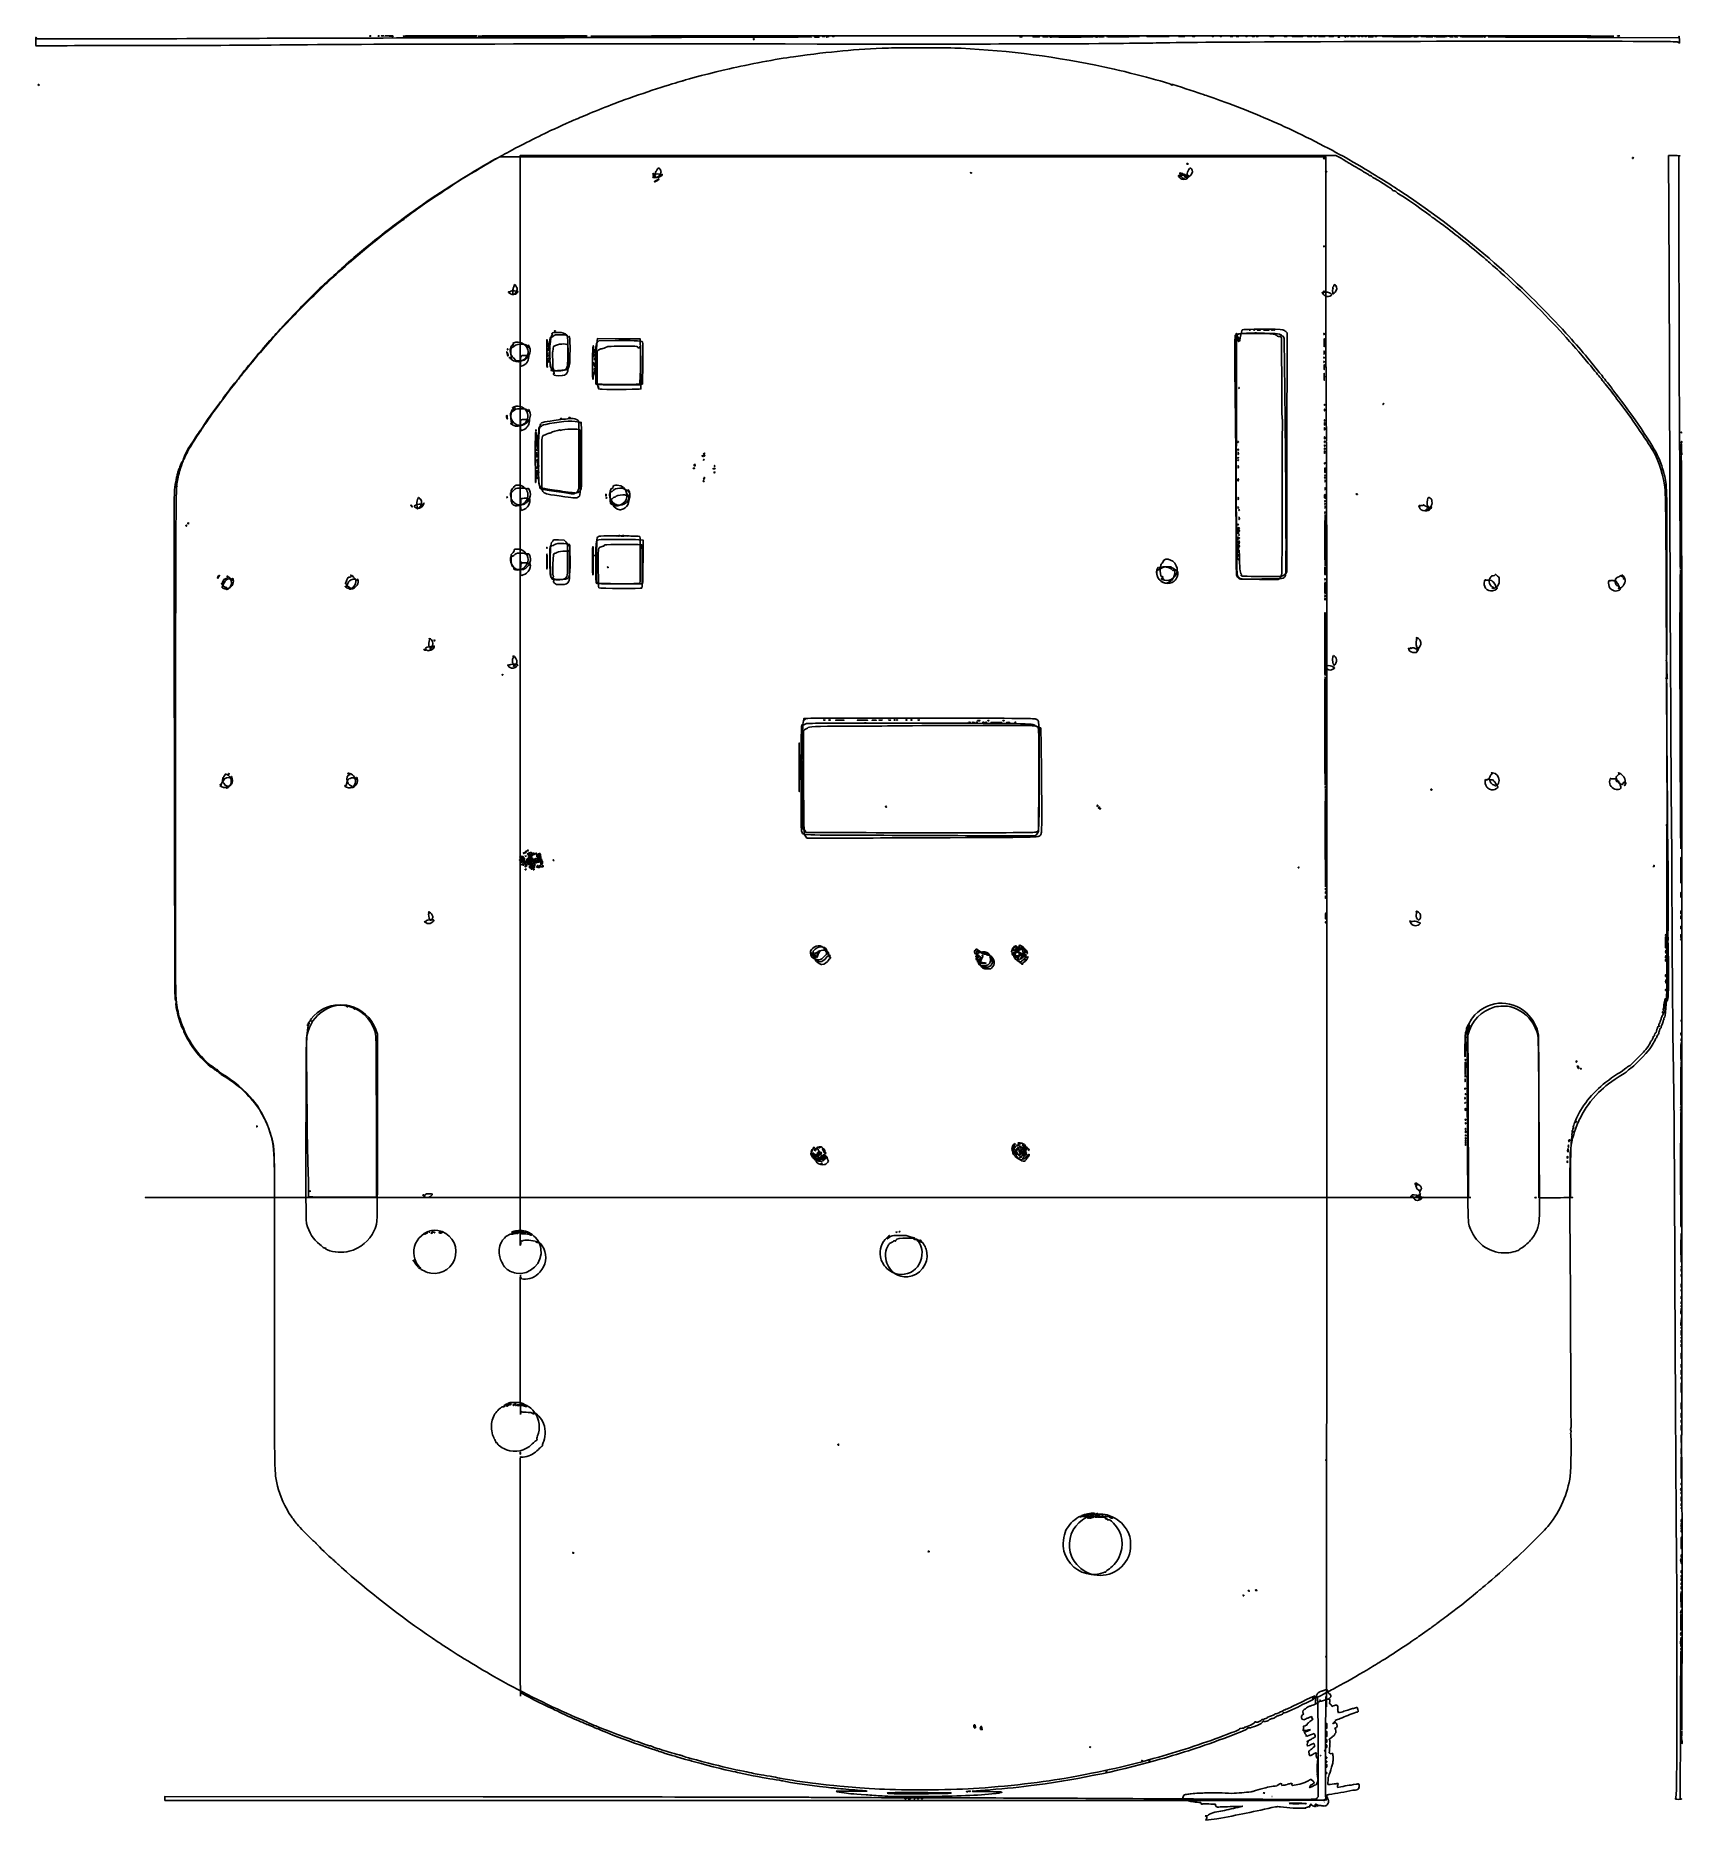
# Model space of a CAD drawing. Extents: x 0 to 877, y -11 to 940.
import ezdxf

# ---------------------------------------------------------------- set-up
doc = ezdxf.new("R2010")
doc.units = 0
doc.layers.add('Calque_1', color=7, linetype='CONTINUOUS')

msp = doc.modelspace()

# ---------------------------------------------------------------- linework, layer by layer
at = {"layer": 'Calque_1', "color": 7}
for points in [[(0.02819, 937.24519)], [(178.014969, 940.16608)], [(182.512886, 940.16608)], [(188.251033, 939.98498)], [(196.585411, 939.99303)], [(235.80002, 940.03294)], [(382.85207, 938.39798)], [(417.63769, 939.70942)], [(422.40728, 939.72094)], [(425.25155, 939.8961)], [(525.39634, 939.63874)], [(541.12582, 939.77362)], [(564.23873, 939.74461)], [(565.14998, 939.72062)], [(565.81144, 939.72062)], [(569.276, 939.78971)], [(588.13653, 939.86478)], [(602.78696, 939.9189)], [(617.60363, 939.9079)], [(627.52, 939.88102)], [(631.75333, 939.88102)], [(637.71196, 939.9079)], [(640.88696, 939.9079)], [(645.51167, 939.88102)], [(649.35363, 939.9079)], [(666.68384, 939.9102)], [(674.62134, 939.9172)], [(686.65988, 939.9152)], [(691.29009, 939.9132)], [(694.79581, 939.72063)], [(698.10311, 939.72063)], [(699.35988, 939.8957)], [(707.15958, 939.88042)], [(708.88488, 939.8958)], [(712.76544, 939.88684)], [(714.57342, 939.9028)], [(733.63599, 939.84345)], [(736.73227, 939.85142)], [(744.40519, 939.72085)], [(752.12922, 939.81607)], [(755.2531, 939.72089)], [(757.50206, 939.72085)], [(771.52493, 939.78814)], [(772.31873, 939.72085)], [(1.32292, 914.07192)], [(851.00289, 875.34367)], [(329.40623, 866.43136)], [(498.22859, 866.91883)], [(614.09789, 871.82701)], [(615.41916, 865.9828)], [(686.52622, 874.44851)], [(687.47178, 867.54867)], [(330.60462, 862.71947)], [(331.52819, 864.97884)], [(609.79368, 864.37597)], [(611.19266, 864.41663)], [(612.77497, 864.94784)], [(686.52548, 827.68892)], [(252.99388, 802.66701)], [(255.27609, 802.75625)], [(686.52548, 803.61184)], [(686.53672, 802.0065)], [(692.38714, 803.602)], [(276.94708, 782.98284)], [(647.05842, 783.35155)], [(649.43967, 783.35155)], [(656.86454, 783.33855)], [(658.96467, 783.35154)], [(660.023, 783.35154)], [(686.54087, 780.98445)], [(251.34323, 771.04902)], [(251.5349, 773.34759)], [(253.00482, 771.25184)], [(262.68392, 774.48501)], [(272.65311, 771.18131)], [(272.70941, 772.58522)], [(273.84373, 775.66361)], [(297.174, 771.6224)], [(640.99604, 779.44954)], [(686.56131, 774.88803)], [(258.93154, 764.09427)], [(259.83487, 767.48614)], [(272.52087, 767.41235)], [(272.71401, 769.49942)], [(272.91774, 766.94798)], [(273.63759, 768.55136)], [(274.62536, 763.1251)], [(275.67692, 762.89843)], [(281.94865, 762.2159)], [(297.52395, 762.71464)], [(297.67709, 761.54607)], [(298.20816, 763.44225)], [(686.52508, 768.42226)], [(686.54047, 766.16779)], [(299.50073, 753.72252)], [(639.06096, 752.17918)], [(641.10622, 752.55023)], [(686.56057, 757.03966)], [(686.78951, 743.28684)], [(718.29264, 744.3331)], [(251.29438, 737.04967)], [(253.51786, 735.83297)], [(258.6302, 732.61097)], [(280.29635, 736.16017)], [(284.79427, 736.68934)], [(686.80499, 734.94695)], [(686.81199, 740.37091)], [(686.81649, 732.83029)], [(258.75667, 729.82292)], [(266.61064, 730.23704)], [(640.59797, 723.82089)], [(686.80549, 723.56987)], [(686.81249, 725.55425)], [(686.81649, 730.18445)], [(876.7341, 722.85227)], [(876.84867, 729.0787)], [(876.90789, 724.11905)], [(266.43541, 716.36674)], [(266.69999, 717.67878)], [(266.72088, 719.47732)], [(267.03281, 721.9032)], [(267.49374, 719.32298)], [(355.81922, 713.94784)], [(356.38969, 717.81724)], [(640.4239, 715.35423)], [(640.4239, 714.03131)], [(640.46052, 719.71985)], [(640.62827, 717.73548)], [(686.79011, 721.59101)], [(686.80549, 719.8657)], [(686.91604, 717.88133)], [(267.37343, 711.45203)], [(267.49374, 704.77089)], [(351.36666, 711.38548)], [(356.37109, 704.90318)], [(361.8453, 707.54933)], [(361.86617, 711.1705)], [(362.02529, 709.54547)], [(640.62827, 710.59173)], [(686.89484, 712.12664)], [(686.98118, 707.32196)], [(687.05544, 704.32143)], [(687.07007, 705.57821)], [(75.406248, 700.12507)], [(251.27029, 694.50175)], [(269.77971, 698.602)], [(288.0747, 696.77511)], [(303.924, 695.97349)], [(304.18696, 694.23717)], [(315.86509, 697.75584)], [(355.90104, 702.73334)], [(640.47263, 703.11725)], [(687.07707, 702.5355)], [(704.18848, 696.03959)], [(200.619426, 689.08943)], [(205.14847, 689.70018)], [(253.57355, 693.20207)], [(258.63045, 687.33893)], [(259.49598, 690.64398)], [(306.54569, 692.8056)], [(307.11141, 691.11903)], [(312.39124, 690.63137)], [(640.59797, 688.89589)], [(640.62827, 693.65839)], [(641.12714, 687.57298)], [(686.89484, 693.87039)], [(687.05459, 691.95768)], [(687.06998, 690.49696)], [(737.26044, 688.84277)], [(741.55537, 687.99742)], [(743.13449, 689.06298)], [(80.433291, 679.25422)], [(81.263477, 679.97915)], [(640.51452, 676.34097)], [(640.57705, 679.78982)], [(641.10623, 677.93773)], [(641.15744, 683.07506)], [(272.43696, 667.51425)], [(309.92968, 673.7185)], [(310.78958, 673.6292)], [(312.64166, 673.6292)], [(640.62829, 672.49173)], [(641.08538, 669.7136)], [(641.10624, 674.23356)], [(641.12716, 672.49173)], [(641.14678, 668.25839)], [(253.63581, 658.55551)], [(255.00868, 656.26828)], [(259.72123, 656.41829)], [(272.45385, 663.29746)], [(297.07711, 661.11464)], [(297.57238, 663.5455)], [(304.88932, 657.28732)], [(641.00154, 663.81009)], [(641.00154, 661.42884)], [(96.980044, 651.13957)], [(103.814907, 646.79965)], [(169.360372, 646.5896)], [(274.23186, 652.62289)], [(281.71109, 650.89203)], [(298.63132, 648.52508)], [(597.4584, 652.75286)], [(597.93736, 651.58708)], [(604.96837, 650.5307)], [(640.08402, 652.04549)], [(687.06508, 652.8092)], [(687.07108, 650.28029)], [(845.87289, 651.07609)], [(101.361994, 645.58329)], [(165.762927, 646.13409)], [(300.0028, 645.99895)], [(686.99738, 639.49852)], [(687.04557, 642.73501)], [(772.47427, 645.93378)], [(777.99373, 646.40833)], [(838.58104, 646.18741)], [(844.59803, 646.14757)], [(207.73431, 612.79763)], [(208.31517, 612.99478)], [(211.02851, 614.21725)], [(212.49686, 617.80207)], [(731.69803, 613.06436)], [(737.62581, 615.11844)], [(248.59687, 599.54582)], [(252.7421, 603.57031)], [(687.00828, 599.34477)], [(687.23332, 603.60084)], [(692.77257, 605.90878)], [(420.52552, 575.55811)], [(457.81523, 575.55351)], [(459.13815, 575.55351)], [(464.16523, 575.55351)], [(466.81106, 575.55351)], [(470.79635, 575.55954)], [(497.98223, 574.33005)], [(501.53757, 574.33126)], [(503.07552, 575.28228)], [(505.25827, 574.33684)], [(506.56465, 574.33082)], [(507.82148, 575.28826)], [(514.12181, 574.31444)], [(516.0401, 575.29428)], [(518.88431, 574.32144)], [(522.17507, 574.33042)], [(406.86293, 561.036)], [(686.89114, 567.28931)], [(102.95931, 546.76144)], [(876.27065, 544.37466)], [(103.42395, 540.56401)], [(165.599414, 539.8646)], [(169.845295, 541.15518)], [(687.16053, 539.61831)], [(743.87925, 538.82986)], [(778.41629, 540.80375)], [(838.96374, 540.90978)], [(846.7505, 540.79019)], [(452.84528, 529.33449)], [(565.89264, 530.2852)], [(566.50937, 528.63807)], [(567.10464, 528.20939)], [(408.1866, 516.11786)], [(409.29741, 522.78643)], [(532.94508, 515.95032)], [(260.34961, 504.74652)], [(260.91566, 504.82499)], [(261.60087, 505.70015)], [(262.23858, 505.88332)], [(263.19212, 504.18962)], [(264.58295, 504.21736)], [(265.42919, 504.29582)], [(266.17045, 504.21736)], [(266.73645, 504.29582)], [(258.23295, 501.18999)], [(258.40817, 500.31448)], [(258.95298, 502.60435)], [(259.08446, 500.3403)], [(259.14576, 502.33543)], [(259.43446, 498.67909)], [(259.81203, 500.94356)], [(259.844, 500.20298)], [(259.93933, 498.31243)], [(260.25963, 498.8373)], [(260.48411, 499.63534)], [(261.11435, 495.8355)], [(261.22985, 503.05673)], [(261.66848, 499.65302)], [(262.23858, 499.7979)], [(262.86314, 498.92542)], [(263.2154, 502.81034)], [(263.34995, 498.70107)], [(263.37945, 499.00415)], [(263.38183, 496.86867)], [(263.51932, 501.97453)], [(263.7892, 498.67609)], [(264.35524, 498.47499)], [(264.51611, 500.87642)], [(265.1986, 503.85048)], [(265.50214, 495.81286)], [(265.50518, 498.74915)], [(266.67039, 500.00021)], [(266.80637, 499.76042)], [(267.9104, 501.57125)], [(268.05228, 502.9729)], [(268.20223, 502.32643)], [(269.06058, 499.3855)], [(276.22461, 500.89418)], [(672.87187, 496.88811)], [(862.11506, 497.51755)], [(687.30128, 486.86958)], [(876.60103, 490.17649)], [(687.34727, 480.68238)], [(207.80051, 467.72228)], [(211.66626, 470.47989)], [(687.32068, 467.59101)], [(687.35527, 469.96675)], [(732.46263, 467.76937)], [(876.58903, 472.5817)], [(876.58903, 469.93586)], [(868.75897, 461.08964)], [(876.56164, 458.43199)], [(414.20461, 449.71304)], [(414.2652, 452.10531)], [(416.90445, 451.69964)], [(419.71019, 449.31105)], [(501.95104, 450.32112)], [(502.0135, 449.7971)], [(502.14828, 447.08541)], [(503.89937, 448.94548)], [(504.47592, 450.27314)], [(508.55618, 449.66547)], [(521.67203, 454.6249)], [(521.88359, 449.70185)], [(521.95254, 453.1641)], [(522.11757, 451.48025)], [(522.24176, 448.25608)], [(523.34544, 453.15214)], [(524.86978, 448.40736)], [(525.19728, 449.54788)], [(525.49895, 453.36415)], [(525.74792, 454.02561)], [(526.36706, 453.46196)], [(527.01387, 448.29987)], [(869.41871, 450.75799)], [(503.52076, 446.76788)], [(507.00355, 445.06395)], [(869.52343, 438.5155)], [(868.54324, 432.03509)], [(166.084475, 423.04789)], [(169.502018, 422.00231)], [(866.95574, 420.12884)], [(868.06125, 423.3835)], [(144.907803, 413.24967)], [(876.84178, 415.16712)], [(876.83591, 407.58239)], [(761.69884, 393.35631)], [(761.99911, 394.67923)], [(821.12219, 393.60261)], [(822.01989, 390.71048)], [(876.74038, 393.80228)], [(761.80835, 385.95848)], [(823.22131, 389.69988)], [(761.8302, 379.2011)], [(761.86686, 371.66048)], [(761.91533, 376.47259)], [(761.99915, 368.236504)], [(761.99915, 362.796935)], [(820.47289, 361.60631)], [(876.66648, 368.666561)], [(876.66648, 367.475931)], [(876.70359, 370.144731)], [(117.95669, 359.353766)], [(761.90975, 361.143289)], [(761.91577, 357.951753)], [(761.91577, 354.512169)], [(761.91875, 356.777664)], [(817.49818, 351.969193)], [(413.9278, 346.768926)], [(414.70624, 347.737804)], [(415.16995, 346.205937)], [(415.87641, 343.548497)], [(417.01961, 344.060305)], [(417.86315, 347.746343)], [(419.88992, 345.744293)], [(520.85359, 346.633882)], [(522.47661, 343.421097)], [(522.81672, 344.424004)], [(522.98541, 348.890354)], [(523.16838, 346.700796)], [(524.77131, 348.028104)], [(525.29345, 343.151756)], [(526.15651, 345.455826)], [(526.19022, 346.712489)], [(526.82718, 348.11256)], [(527.28276, 347.268432)], [(527.82042, 343.006339)], [(528.20016, 347.498938)], [(761.91616, 351.601753)], [(761.91616, 350.543419)], [(761.91616, 349.485086)], [(816.30433, 342.688602)], [(816.55436, 346.392768)], [(816.69086, 349.237039)], [(414.45324, 342.07362)], [(415.90187, 340.528408)], [(415.92499, 342.040664)], [(416.3961, 341.679055)], [(417.28437, 341.444813)], [(418.8277, 339.541537)], [(419.25951, 342.177982)], [(419.73179, 342.080104)], [(526.00604, 342.030874)], [(146.070892, 324.718975)], [(738.23025, 325.64057)], [(208.53534, 321.211514)], [(733.84754, 321.090151)], [(736.32772, 321.643907)], [(737.73893, 322.992303)], [(738.9359, 321.040465)], [(763.05637, 321.305048)], [(798.84823, 321.308432)], [(144.34226, 307.441936)], [(207.46973, 302.021867)], [(208.41781, 302.397891)], [(211.24004, 302.679277)], [(211.43848, 303.435298)], [(212.51242, 302.947909)], [(215.47336, 302.714707)], [(458.87356, 302.768105)], [(460.46106, 303.032688)], [(201.318164, 287.33019)], [(201.650931, 289.97266)], [(453.55564, 286.248846)], [(876.75654, 286.910304)], [(204.29473, 283.501034)], [(876.8269, 284.071536)], [(876.84978, 279.303532)], [(876.85378, 282.081656)], [(876.84298, 271.498323)], [(876.82967, 259.129057)], [(876.84358, 263.03166)], [(876.85058, 264.75145)], [(876.66656, 253.175937)], [(876.82819, 251.527789)], [(876.82819, 246.236123)], [(876.85508, 241.864995)], [(876.85808, 230.884787)], [(876.86308, 235.647287)], [(876.86108, 227.18062)], [(252.97811, 211.624883)], [(254.56561, 211.005203)], [(255.4608, 211.666661)], [(257.76905, 210.966415)], [(876.86498, 217.920204)], [(876.86298, 208.782422)], [(243.46806, 194.888556)], [(876.86238, 197.414996)], [(876.86438, 190.932704)], [(258.25402, 185.508746)], [(427.60312, 189.30963)], [(687.58528, 181.047264)], [(876.86238, 184.847288)], [(876.66654, 165.20202)], [(876.85028, 168.17858)], [(876.85028, 163.41608)], [(876.82789, 155.48409)], [(876.86068, 159.71191)], [(560.61367, 150.82529)], [(563.32602, 151.1523)], [(564.73691, 151.65435)], [(567.10464, 151.17815)], [(569.48589, 151.57503)], [(570.91287, 151.52291)], [(572.39631, 151.13905)], [(876.66654, 146.15202)], [(876.8279, 147.01742)], [(876.84358, 143.17546)], [(876.85478, 148.46712)], [(876.86535, 134.69506)], [(286.46352, 131.7625)], [(475.83898, 132.39369)], [(547.8699, 132.94318)], [(551.22313, 132.28584)], [(876.66654, 126.57285)], [(876.85508, 129.68171)], [(876.85068, 114.99733)], [(643.50312, 109.00895)], [(646.42915, 111.3902)], [(650.33172, 111.75524)], [(876.85468, 112.74837)], [(876.66654, 99.84994)], [(876.75813, 102.89265)], [(876.66051, 90.58952)], [(876.66654, 89.00202)], [(876.66654, 87.94369)], [(687.58528, 76.27227)], [(876.63893, 81.74305)], [(876.74711, 80.10205)], [(688.032863, 59.07843)], [(688.032863, 59.07843)], [(682.601232, 56.398598)], [(682.601232, 56.398598)], [(684.310652, 53.550597)], [(684.310652, 53.550597)], [(500.55691, 38.62943)], [(504.03387, 37.67251)], [(687.87821, 32.4776)], [(687.88221, 36.57864)], [(876.93259, 36.48223)], [(876.95778, 32.64577)], [(877.11335, 33.48913)], [(561.66507, 28.14691)], [(589.38021, 20.9027)], [(593.62032, 20.95466)], [(684.5628, 24.072918)], [(684.5628, 24.072918)], [(687.86955, 23.06836)], [(687.86955, 20.95169)], [(687.87856, 19.24844)], [(570.47806, 15.56864)], [(687.86955, 14.86628)], [(453.68498, 4.02228)], [(463.38831, 1.11858)], [(465.50497, 1.08828)], [(468.30514, 1.13951)], [(470.15722, 1.13951)], [(472.27389, 1.13951)], [(497.50092, 4.74353)], [(679.01843, 7.024862)], [(679.01843, 7.024862)], [(687.86955, 1.90169)], [(678.679445, -3.317145)], [(678.679445, -3.317145)], [(678.69241, -3.266504)], [(678.69241, -3.266504)], [(686.309473, -0.071872)], [(686.309473, -0.071872)]]:
    msp.add_lwpolyline(points, close=True, dxfattribs=at)
for points in [[(0.32888, 939.16802), (0.60147, 938.48285), (40.980422, 938.56515)], [(184.219779, 940.1747), (184.219779, 940.17509)], [(188.251037, 939.985), (186.13437, 940.15254), (188.317182, 940.20104)], [(420.49268, 939.90749), (420.49268, 939.9071)], [(534.40104, 939.65024), (534.40104, 939.65044)], [(539.16166, 939.64869), (539.16166, 939.64844)], [(611.92395, 939.9147), (611.92395, 939.9149)], [(651.21074, 939.89489), (651.21074, 939.8947)], [(659.53419, 939.91433), (659.53419, 939.9142)], [(679.64252, 939.91333), (679.64252, 939.9132)], [(682.16699, 939.89389), (682.16699, 939.8937)], [(702.93874, 939.91306), (702.93874, 939.9128)], [(705.58068, 939.90196), (705.58068, 939.9023)], [(741.49477, 939.91505), (738.05519, 939.88185), (740.83331, 939.72085)], [(754.01194, 939.9457), (752.60727, 939.906), (753.7979, 939.72089)], [(838.26771, 939.31507), (875.24482, 939.15421), (875.49104, 939.76828)], [(842.89943, 940.17243), (842.89943, 940.17209)], [(875.75404, 938.32573), (875.77074, 936.26911), (875.05486, 936.73823)], [(244.23993, 874.0188), (247.27573, 875.77042), (467.33136, 875.77042), (687.38698, 875.77042), (687.39788, 819.48032)], [(258.1026, 585.82346), (258.0719, 876.40197), (475.42396, 876.402)], [(475.42396, 876.402), (692.7763, 876.402), (695.49116, 874.91197)], [(870.14575, 846.83481), (869.97567, 876.402), (873.38773, 876.37563)], [(876.13831, 876.16506), (875.47685, 875.98087), (875.54455, 821.35654)], [(613.64652, 864.26391), (614.25068, 864.82677), (613.71752, 865.35993)], [(330.39782, 864.91376), (330.39782, 864.91333)], [(652.36188, 783.34025), (652.36188, 783.34055)], [(666.06971, 653.7918), (666.61769, 654.53874), (666.69299, 718.23548), (666.76829, 781.93221), (666.1271, 782.62405)], [(322.22208, 772.10735), (322.13018, 778.72193), (310.72555, 778.80733), (299.32093, 778.89273), (299.15567, 777.68703)], [(308.76879, 777.8326), (300.13348, 777.7427), (299.40744, 777.01636)], [(641.41592, 777.66354), (641.27865, 778.19271), (641.06833, 777.66354)], [(686.55457, 770.52867), (686.55427, 770.52867)], [(253.07398, 768.38256), (252.28023, 768.88197), (252.77893, 768.31774)], [(254.59543, 768.53179), (255.89495, 767.16932), (257.8213, 767.07202)], [(297.19416, 769.99068), (297.1938, 769.99068)], [(297.19416, 765.49277), (297.1938, 765.49277)], [(297.70763, 768.1386), (297.70781, 768.1386)], [(298.25938, 761.20457), (298.22258, 762.31778), (298.44091, 761.10102)], [(298.33442, 763.98436), (298.38062, 754.72395), (300.03183, 754.59165)], [(321.57124, 751.96564), (322.49728, 752.09024), (322.42288, 762.91629)], [(686.55782, 762.58892), (686.55757, 762.58892)], [(310.47482, 754.24799), (321.9393, 754.24799), (322.12668, 759.87037)], [(254.7276, 741.9991), (255.4552, 742.11226), (254.76009, 741.65626)], [(356.25889, 716.18072), (356.25889, 716.18086)], [(266.75138, 709.93027), (266.75156, 709.93027)], [(351.06736, 709.69354), (351.06736, 709.69374)], [(268.32551, 700.94706), (268.32456, 700.94709)], [(315.63796, 695.29471), (315.17538, 696.08846), (315.35202, 695.29571)], [(687.07614, 698.29908), (687.07648, 698.29908)], [(202.052846, 689.06223), (202.053018, 689.06223)], [(203.224463, 689.25241), (203.332246, 688.15371), (204.02399, 688.56066)], [(687.06918, 685.72942), (687.06898, 685.72942)], [(687.07664, 688.5095), (687.07698, 688.5095)], [(740.9909, 687.23443), (740.27443, 687.24503), (741.06818, 687.67343)], [(641.13676, 676.59277), (641.13695, 676.59277)], [(283.36874, 661.10922), (283.36874, 669.58909), (282.4636, 670.57739), (281.55846, 671.56569), (278.62714, 671.65529)], [(316.14377, 673.70351), (316.14377, 673.7039)], [(323.59131, 660.44029), (323.67191, 671.46081), (321.33178, 671.68508)], [(254.3446, 664.95023), (253.37181, 663.91888), (253.35511, 661.3923)], [(258.85084, 659.31138), (258.82804, 659.84055), (258.60066, 659.31138)], [(639.78582, 658.33641), (639.94147, 655.95516), (639.98427, 659.14339)], [(687.02849, 657.80014), (687.02898, 657.80014)], [(258.4811, 652.77226), (258.48124, 652.77226)], [(275.86569, 652.27903), (275.86661, 652.27903)], [(298.84458, 650.34758), (299.02185, 648.44406), (299.99284, 648.32638)], [(311.04133, 648.27504), (323.28786, 648.18864), (323.39925, 648.80421)], [(321.90246, 648.49529), (321.90216, 648.49529)], [(652.06503, 650.61102), (662.18953, 650.61102), (662.95326, 651.40818)], [(664.61436, 652.58214), (664.6145, 652.58225)], [(687.06968, 641.27942), (687.06948, 641.27942)], [(255.83012, 605.12038), (255.8305, 605.12034)], [(423.29861, 575.54993), (423.29861, 575.55011)], [(430.30352, 575.53771), (430.30352, 575.53691)], [(442.4147, 574.0643), (442.4147, 574.06449)], [(442.76351, 575.53644), (442.76351, 575.53694)], [(447.63941, 575.53908), (447.63941, 575.53994)], [(450.94786, 575.54263), (450.94786, 575.54294)], [(455.44743, 575.54788), (455.44743, 575.54754)], [(499.96351, 574.32563), (499.96351, 574.32528)], [(533.74353, 515.33887), (534.3625, 516.33439), (534.4359, 542.52814)], [(846.20121, 542.58131), (846.20108, 542.58131)], [(98.596335, 540.81274), (98.595431, 540.81274)], [(102.26146, 539.94187), (101.732294, 539.32934), (102.26146, 539.60813)], [(772.91241, 540.25982), (772.91241, 540.25933)], [(409.29741, 522.78638), (409.43865, 514.84888), (410.16689, 513.79055), (410.8951, 512.73222), (425.96288, 512.74862)], [(260.9184, 497.25447), (260.91842, 497.25409)], [(264.13932, 503.44988), (264.71524, 503.47638), (264.12582, 503.64844)], [(264.13932, 503.45), (264.13932, 503.44988)], [(267.80269, 497.13193), (267.80269, 497.13204)], [(687.33427, 485.17527), (687.33407, 485.17527)], [(687.33427, 483.32318), (687.33407, 483.32318)], [(876.59528, 481.43825), (876.59503, 481.43825)], [(737.06627, 466.73242), (737.82146, 467.43266), (736.31693, 468.06711)], [(737.51064, 469.61433), (737.51064, 469.61518)], [(868.59377, 459.63443), (868.59366, 459.63443)], [(869.81403, 458.69126), (869.6814, 457.69889), (869.50509, 458.62493), (869.32878, 459.55097), (869.29398, 458.42649)], [(876.58369, 464.50881), (876.58403, 464.50881)], [(876.58842, 459.87807), (876.58803, 459.87807)], [(415.25853, 450.50418), (415.25829, 450.50418)], [(416.72353, 450.42284), (416.31739, 449.23222), (416.30469, 450.17829)], [(421.80692, 452.21013), (421.23602, 453.13382), (419.40146, 453.00256)], [(522.10468, 448.33955), (522.10469, 448.33969)], [(525.55679, 449.40189), (524.8375, 448.8791), (525.27117, 449.54625)], [(868.5454, 448.05389), (868.54521, 448.05389)], [(868.54889, 450.04019), (868.54924, 450.04019)], [(868.55234, 452.81779), (868.55196, 452.81779)], [(869.44026, 453.6598), (869.4406, 453.6598)], [(868.5454, 439.8518), (868.54521, 439.8518)], [(868.55258, 436.94279), (868.55221, 436.94279)], [(182.202018, 375.97291), (182.202018, 408.38436), (181.268039, 410.77477)], [(876.84844, 404.71298), (876.84878, 404.71298)], [(761.54821, 390.57818), (761.56571, 386.87402), (761.71634, 389.65214)], [(761.66018, 384.29071), (761.65981, 384.29071)], [(761.65352, 374.49972), (761.65334, 374.49972)], [(164.112604, 321.486137), (181.513757, 321.521937), (181.503177, 363.987562), (181.503167, 363.98756)], [(810.48436, 321.171304), (800.89374, 321.124974), (800.89074, 363.25987)], [(761.91894, 353.06847), (761.91875, 353.06847)], [(520.70531, 346.260477), (520.71881, 346.921935), (521.09692, 346.260477)], [(520.85525, 344.586493), (520.85527, 344.586906)], [(524.07342, 349.925009), (524.80103, 349.885349), (524.07342, 349.775123)], [(526.74079, 344.126161), (526.26282, 343.562228), (526.56378, 344.180189)], [(816.15852, 340.63308), (816.15833, 340.63308)], [(63.587205, 321.323497), (127.306699, 321.390727), (127.232109, 332.039651)], [(145.362014, 326.019852), (145.388534, 321.786518), (146.049992, 321.618429)], [(737.41054, 324.69696), (737.43544, 323.90321), (737.71881, 324.69696)], [(763.40155, 328.004141), (763.47175, 321.521849), (764.65372, 321.363152)], [(817.81144, 329.011649), (817.82654, 321.420091), (818.95102, 321.318809)], [(63.586456, 321.323415), (63.587205, 321.323497)], [(733.82186, 321.412292), (734.35102, 321.426842), (733.82186, 321.654227)], [(876.68054, 305.414735), (876.68078, 305.414735)], [(254.43332, 303.209396), (253.63957, 302.873667), (254.30103, 302.68822)], [(247.2529, 289.585391), (247.2529, 289.586451)], [(450.09316, 289.690209), (450.09311, 289.690073)], [(876.84964, 267.394187), (876.84998, 267.394187)], [(876.85708, 273.477962), (876.85678, 273.477962)], [(876.8844, 255.242063), (876.8377, 257.144682), (876.66656, 255.292599)], [(876.86094, 248.075718), (876.86068, 248.075718)], [(876.84974, 244.110857), (876.85008, 244.110857)], [(876.84974, 224.531691), (876.85008, 224.531691)], [(251.36862, 210.873019), (251.36857, 210.872911)], [(876.85014, 201.512942), (876.85048, 201.512942)], [(876.86123, 204.154886), (876.86098, 204.154886)], [(565.79618, 152.64041), (565.79664, 152.64038)], [(876.84944, 157.06299), (876.84978, 157.06299)], [(876.84177, 144.49335), (876.84158, 144.49335)], [(876.84227, 119.09335), (876.84208, 119.09335)], [(876.84974, 121.34424), (876.85008, 121.34424)], [(876.84974, 117.1109), (876.85008, 117.1109)], [(687.949652, 59.07843), (687.949202, 59.079568)], [(687.949652, 59.07843), (687.949202, 59.079568)], [(684.356054, 53.57388), (684.35616, 53.574991)], [(684.356054, 53.57388), (684.35616, 53.574991)], [(689.009017, 54.095612), (689.007032, 54.097967)], [(689.009017, 54.095612), (689.007032, 54.097967)], [(504.09568, 38.72639), (503.79302, 39.59462), (503.45608, 38.96507)], [(687.8823, 40.80499), (687.88255, 40.80499)], [(876.29617, 40.24693), (876.12247, 1.14916), (876.72569, 0.90694)], [(687.87817, 29.56356), (687.87856, 29.56356)], [(678.364141, 26.109416), (678.364724, 26.109495)], [(678.364141, 26.109416), (678.364724, 26.109495)], [(683.251657, 22.444593), (683.251763, 22.444593)], [(683.251657, 22.444593), (683.251763, 22.444593)], [(686.897033, 27.085279), (686.897033, 27.085147)], [(686.897033, 27.085279), (686.897033, 27.085147)], [(378.39053, 0.03787), (68.82803, 0.11067), (68.82803, 1.15387), (68.82803, 2.1971), (238.49212, 2.02001)], [(496.65428, 4.68098), (496.65428, 4.68117)], [(654.515023, 4.204245), (654.515023, 4.204377)], [(654.515023, 4.204245), (654.515023, 4.204377)], [(658.738673, 2.144913), (658.738541, 2.145046)], [(658.738673, 2.144913), (658.738541, 2.145046)], [(686.642848, 0.764794), (686.641737, 0.764794)], [(686.642848, 0.764794), (686.641737, 0.764794)], [(668.466106, -1.327955), (668.466106, -1.328113)], [(668.466106, -1.327955), (668.466106, -1.328113)], [(676.193473, -3.990298), (676.744839, -4.033213)], [(676.193473, -3.990298), (676.744839, -4.033213)], [(686.693701, -0.682133), (686.693436, -0.683191)], [(686.693701, -0.682133), (686.693436, -0.683191)]]:
    msp.add_lwpolyline(points, dxfattribs=at)
for points in [[(0.41216, 934.79534), (0.05513, 934.65833), (0.0038, 934.98581), (0.02819, 937.24519)], [(0.02815, 937.24519), (0.05055, 939.32168), (0.11185, 939.71355), (0.32888, 939.16802)], [(55.511633, 935.00569), (25.433584, 934.97699), (0.63882, 934.88232), (0.41216, 934.79534)], [(40.980422, 938.56515), (63.188846, 938.61045), (98.38531, 938.72445), (119.194788, 938.81855)], [(125.412537, 935.2371), (117.045089, 935.1385), (85.589682, 935.0344), (55.511633, 935.00569)], [(119.194788, 938.81855), (140.004267, 938.91265), (185.128953, 939.02534), (219.47187, 939.06897)], [(433.9167, 935.79823), (242.12004, 935.93825), (174.493373, 935.81523), (125.412537, 935.2371)], [(178.174823, 940.00622), (177.866596, 940.01892), (177.803903, 940.08162), (178.014969, 940.16608)], [(178.014969, 940.16609), (178.205964, 940.24249), (178.43417, 940.23309), (178.522088, 940.14519)], [(178.522088, 940.14519), (178.610008, 940.05729), (178.453738, 939.99474), (178.174823, 940.00622)], [(182.672739, 940.00622), (182.364513, 940.01892), (182.30182, 940.08162), (182.512886, 940.16608)], [(182.512886, 940.16609), (182.703881, 940.24249), (182.932086, 940.23309), (183.020005, 940.14519)], [(183.020005, 940.14519), (183.107925, 940.05729), (182.951655, 939.99474), (182.672739, 940.00622)], [(184.811453, 940.06051), (184.083849, 940.06251), (183.817596, 940.11391), (184.219779, 940.1747)], [(184.219779, 940.17509), (184.621961, 940.23589), (185.217274, 940.23429), (185.542696, 940.17109)], [(185.542696, 940.17109), (185.868117, 940.10829), (185.539096, 940.05852), (184.811453, 940.06051)], [(190.433845, 939.76891), (190.397465, 939.79561), (189.415199, 939.89283), (188.251033, 939.98498)], [(188.317182, 940.20104), (189.628349, 940.23014), (190.499995, 940.14394), (190.499995, 939.98498)], [(190.499995, 939.98498), (190.499995, 939.83946), (190.470225, 939.74223), (190.433845, 939.76891)], [(196.585411, 939.993), (193.311193, 940.07), (200.683146, 940.15927), (212.96753, 940.19144)], [(235.15635, 940.10354), (234.95885, 939.90604), (204.05262, 939.81749), (196.585411, 939.99303)], [(212.96753, 940.19144), (225.25191, 940.22364), (235.23688, 940.18444), (235.15635, 940.10354)], [(219.47187, 939.06897), (253.81478, 939.11257), (309.89322, 939.24358), (344.09062, 939.36005)], [(235.80002, 940.0329), (235.55079, 940.1318), (248.55288, 940.22111), (264.69358, 940.23133)], [(293.85577, 940.06544), (293.61743, 939.82708), (236.39944, 939.79501), (235.80002, 940.03294)], [(264.69358, 940.23133), (280.83425, 940.24153), (293.95726, 940.16693), (293.85577, 940.06544)], [(295.80416, 940.00617), (294.85827, 940.09027), (417.19499, 940.17099), (567.66353, 940.18545)], [(355.07082, 939.8667), (323.42004, 939.8597), (296.75004, 939.922), (295.80416, 940.00617)], [(344.09062, 939.36005), (378.28801, 939.47652), (408.05363, 939.56019), (410.23645, 939.54599)], [(413.41145, 939.70019), (412.97488, 939.79919), (386.7216, 939.87413), (355.07082, 939.8667)], [(382.58749, 938.66256), (382.44197, 938.66256), (382.32291, 938.5435), (382.32291, 938.39798)], [(382.32291, 938.39798), (382.32291, 938.25246), (382.44197, 938.13339), (382.58749, 938.13339)], [(382.85207, 938.39798), (382.85207, 938.5435), (382.73301, 938.66256), (382.58749, 938.66256)], [(382.58749, 938.13339), (382.73301, 938.13339), (382.85207, 938.25246), (382.85207, 938.39798)], [(403.73865, 929.01999), (424.46719, 931.87112), (436.19747, 932.94531), (454.34783, 933.65449)], [(410.23645, 939.54599), (412.41926, 939.53179), (413.84801, 939.60119), (413.41145, 939.70019)], [(416.39656, 939.80464), (414.56008, 939.59714), (414.45224, 939.45629), (416.12986, 939.45629)], [(416.12986, 939.45629), (416.87312, 939.45629), (417.55165, 939.5702), (417.63769, 939.70942)], [(417.63769, 939.70944), (417.73429, 939.86562), (417.25886, 939.90209), (416.39656, 939.80464)], [(419.16976, 939.9111), (418.76759, 939.8503), (419.03384, 939.7989), (419.76145, 939.79692)], [(420.49268, 939.9071), (420.16727, 939.9699), (419.57195, 939.9715), (419.16976, 939.9111)], [(419.76145, 939.79692), (420.48905, 939.79492), (420.81811, 939.84472), (420.49268, 939.90749)], [(422.07655, 939.96693), (421.60361, 939.97713), (421.21666, 939.86646), (421.21666, 939.72094)], [(421.21666, 939.72094), (421.21666, 939.40684), (421.67632, 939.40684), (422.40728, 939.72094)], [(422.40728, 939.72094), (422.85072, 939.9115), (422.79714, 939.95135), (422.07655, 939.96693)], [(424.59009, 939.8961), (424.40819, 939.8227), (424.55699, 939.76265), (424.92082, 939.76265)], [(425.25155, 939.8961), (425.06965, 939.9695), (424.77199, 939.9695), (424.59009, 939.8961)], [(424.92082, 939.76265), (425.28462, 939.76265), (425.43345, 939.82275), (425.25155, 939.8961)], [(561.18128, 935.9818), (546.99299, 935.84009), (489.72393, 935.75748), (433.9167, 935.79823)], [(454.34783, 933.65449), (462.00763, 933.95377), (485.98991, 933.87403), (493.18332, 933.52536)], [(493.18332, 933.52536), (518.60589, 932.29309), (544.49719, 928.91634), (569.6479, 923.55282)], [(524.4703, 939.63874), (524.21564, 939.57214), (524.424, 939.51774), (524.93332, 939.51774)], [(525.39634, 939.63874), (525.14168, 939.70534), (524.72496, 939.70534), (524.4703, 939.63874)], [(524.93332, 939.51774), (525.44264, 939.51774), (525.651, 939.57214), (525.39634, 939.63874)], [(531.7552, 939.65144), (530.98635, 939.59784), (531.5479, 939.55334), (533.00311, 939.55274)], [(534.40104, 939.65044), (533.71471, 939.70474), (532.52408, 939.70534), (531.7552, 939.65144)], [(533.00311, 939.55274), (534.45832, 939.55205), (535.08739, 939.59594), (534.40104, 939.65024)], [(537.04499, 939.65044), (536.42269, 939.59454), (536.86603, 939.54803), (538.03019, 939.54707)], [(539.16166, 939.64844), (538.61982, 939.70534), (537.66732, 939.70604), (537.04499, 939.65044)], [(538.03019, 939.54707), (539.19436, 939.54611), (539.70352, 939.59187), (539.16166, 939.64869)], [(540.49082, 939.77362), (540.24388, 939.52668), (540.31442, 939.45612), (540.80832, 939.45612)], [(541.12582, 939.77362), (540.87888, 940.02056), (540.73775, 940.02056), (540.49082, 939.77362)], [(540.80832, 939.45612), (541.30222, 939.45612), (541.37275, 939.52672), (541.12582, 939.77362)], [(541.60217, 939.64601), (541.60204, 939.36287), (564.06329, 939.46071), (564.23873, 939.74461)], [(552.99058, 939.91218), (546.72702, 939.87958), (541.60223, 939.75984), (541.60217, 939.64601)], [(564.23873, 939.74462), (564.31603, 939.86961), (559.26735, 939.94482), (552.99058, 939.91218)], [(587.50732, 936.22757), (587.21627, 936.23457), (575.36956, 936.12351), (561.18128, 935.9818)], [(564.86979, 939.98521), (564.71567, 939.98521), (564.66318, 939.86614), (564.75311, 939.72062)], [(564.75311, 939.72062), (564.84301, 939.5751), (564.96914, 939.45604), (565.0333, 939.45604)], [(565.14998, 939.72062), (565.14998, 939.86614), (565.02388, 939.98521), (564.86979, 939.98521)], [(565.0333, 939.45604), (565.0975, 939.45604), (565.14998, 939.5751), (565.14998, 939.72062)], [(565.69476, 939.98521), (565.54067, 939.98521), (565.41457, 939.86614), (565.41457, 939.72062)], [(565.41457, 939.72062), (565.41457, 939.5751), (565.46707, 939.45604), (565.53125, 939.45604)], [(565.53125, 939.45604), (565.59545, 939.45604), (565.72151, 939.5751), (565.81144, 939.72062)], [(565.81144, 939.72062), (565.90134, 939.86614), (565.84884, 939.98521), (565.69476, 939.98521)], [(567.83992, 939.98522), (566.94254, 939.98522), (566.20832, 939.88473), (566.20832, 939.76191)], [(566.20832, 939.76191), (566.20832, 939.4899), (569.0015, 939.51521), (569.276, 939.78971)], [(567.66353, 940.18545), (718.13206, 940.19995), (841.03501, 940.12975), (840.7812, 940.02954)], [(569.276, 939.78972), (569.38353, 939.89724), (568.73729, 939.98522), (567.83992, 939.98522)], [(579.33366, 939.98522), (574.42588, 939.98522), (570.46552, 939.89592), (570.53288, 939.78678)], [(570.53288, 939.78678), (570.66118, 939.57891), (587.92717, 939.65546), (588.13653, 939.86478)], [(588.13653, 939.86482), (588.20273, 939.93102), (584.24147, 939.98522), (579.33366, 939.98522)], [(597.03232, 936.37954), (592.08461, 936.28944), (587.79836, 936.22104), (587.50732, 936.22757)], [(593.12967, 939.9189), (590.47392, 939.8757), (592.64681, 939.8404), (597.95832, 939.8404)], [(602.78696, 939.9189), (600.13121, 939.962), (595.78543, 939.962), (593.12967, 939.9189)], [(696.91252, 937.09717), (627.19265, 936.81714), (617.06289, 936.74436), (597.03232, 936.37954)], [(597.95832, 939.8404), (603.26983, 939.8404), (605.44272, 939.8757), (602.78696, 939.9189)], [(609.27812, 939.9159), (608.50927, 939.8623), (609.07082, 939.8179), (610.52603, 939.8172)], [(611.92395, 939.9149), (611.23762, 939.9692), (610.047, 939.9698), (609.27812, 939.9159)], [(610.52603, 939.8172), (611.98123, 939.81651), (612.61031, 939.8604), (611.92395, 939.9147)], [(616.413, 939.9079), (616.08558, 939.8448), (616.3535, 939.79324), (617.00832, 939.79324)], [(617.60363, 939.9079), (617.27621, 939.971), (616.74043, 939.971), (616.413, 939.9079)], [(617.00832, 939.79324), (617.66316, 939.79324), (617.93105, 939.84484), (617.60363, 939.9079)], [(627.01287, 939.9019), (626.80182, 939.8174), (626.8645, 939.75475), (627.17274, 939.74205)], [(627.52, 939.881), (627.4321, 939.9689), (627.20388, 939.9783), (627.01287, 939.9019)], [(627.17274, 939.74205), (627.45163, 939.73055), (627.60792, 939.79305), (627.52, 939.88102)], [(631.24621, 939.9019), (631.03515, 939.8174), (631.09783, 939.75475), (631.40607, 939.74205)], [(631.75333, 939.881), (631.66543, 939.9689), (631.43721, 939.9783), (631.24621, 939.9019)], [(631.40607, 939.74205), (631.68497, 939.73055), (631.84126, 939.79305), (631.75333, 939.88102)], [(636.52134, 939.9079), (636.19392, 939.8448), (636.46184, 939.79324), (637.11665, 939.79324)], [(637.71196, 939.9079), (637.38454, 939.971), (636.84876, 939.971), (636.52134, 939.9079)], [(637.11665, 939.79324), (637.77149, 939.79324), (638.03938, 939.84484), (637.71196, 939.9079)], [(639.69634, 939.9079), (639.36892, 939.8448), (639.63684, 939.79324), (640.29165, 939.79324)], [(640.88696, 939.9079), (640.55954, 939.971), (640.02376, 939.971), (639.69634, 939.9079)], [(640.29165, 939.79324), (640.94649, 939.79324), (641.21438, 939.84484), (640.88696, 939.9079)], [(645.00454, 939.9019), (644.79348, 939.8174), (644.85616, 939.75475), (645.1644, 939.74205)], [(645.51167, 939.881), (645.42377, 939.9689), (645.19554, 939.9783), (645.00454, 939.9019)], [(645.1644, 939.74205), (645.4433, 939.73055), (645.59959, 939.79305), (645.51167, 939.88102)], [(648.163, 939.9079), (647.83558, 939.8448), (648.1035, 939.79324), (648.75832, 939.79324)], [(649.35363, 939.9079), (649.02621, 939.971), (648.49043, 939.971), (648.163, 939.9079)], [(648.75832, 939.79324), (649.41316, 939.79324), (649.68105, 939.84484), (649.35363, 939.9079)], [(650.41699, 939.9047), (650.15958, 939.8376), (650.30613, 939.77832), (650.74269, 939.77292)], [(651.21074, 939.8947), (651.03162, 939.9672), (650.67443, 939.9716), (650.41699, 939.9047)], [(650.74269, 939.77292), (651.17925, 939.76792), (651.38989, 939.82242), (651.21074, 939.89489)], [(657.6821, 939.9122), (657.21241, 939.8538), (657.6615, 939.80689), (658.68019, 939.80806)], [(659.53419, 939.9142), (658.98523, 939.9715), (658.15179, 939.9705), (657.6821, 939.9122)], [(658.68019, 939.80806), (659.69884, 939.80906), (660.08314, 939.85706), (659.53419, 939.91433)], [(665.22863, 939.9102), (664.82845, 939.8496), (665.15583, 939.79998), (665.95623, 939.79998)], [(666.68384, 939.9102), (666.28365, 939.9708), (665.62881, 939.9708), (665.22863, 939.9102)], [(665.95623, 939.79998), (666.7566, 939.79998), (667.08402, 939.84958), (666.68384, 939.9102)], [(669.99113, 939.9172), (668.71782, 939.8687), (669.75962, 939.829), (672.30623, 939.829)], [(674.62134, 939.9172), (673.34803, 939.9657), (671.26444, 939.9657), (669.99113, 939.9172)], [(672.30623, 939.829), (674.85285, 939.829), (675.89464, 939.8687), (674.62134, 939.9172)], [(677.79044, 939.9112), (677.32075, 939.8528), (677.76984, 939.80589), (678.78852, 939.80706)], [(679.64252, 939.9132), (679.09356, 939.9705), (678.26012, 939.9695), (677.79044, 939.9112)], [(678.78852, 939.80706), (679.80717, 939.80806), (680.19148, 939.85606), (679.64252, 939.91333)], [(681.37324, 939.9037), (681.11582, 939.8366), (681.26238, 939.77732), (681.69894, 939.77192)], [(682.16699, 939.8937), (681.98787, 939.9662), (681.63068, 939.9706), (681.37324, 939.9037)], [(681.69894, 939.77192), (682.1355, 939.76692), (682.34614, 939.82142), (682.16699, 939.89389)], [(683.88175, 939.9152), (683.11777, 939.8618), (683.74285, 939.818), (685.27082, 939.818)], [(686.65988, 939.9152), (685.89589, 939.9686), (684.64574, 939.9686), (683.88175, 939.9152)], [(685.27082, 939.818), (686.79878, 939.818), (687.42386, 939.8617), (686.65988, 939.9152)], [(689.30571, 939.9132), (688.76001, 939.8561), (689.20651, 939.80942), (690.2979, 939.80942)], [(691.29009, 939.9132), (690.74438, 939.9703), (689.85141, 939.9703), (689.30571, 939.9132)], [(690.2979, 939.80942), (691.3893, 939.80942), (691.83579, 939.85612), (691.29009, 939.9132)], [(694.25104, 939.98522), (693.9514, 939.98522), (693.77984, 939.86615), (693.86977, 939.72063)], [(693.86977, 939.72063), (693.95967, 939.57511), (694.20487, 939.45605), (694.41455, 939.45605)], [(694.79581, 939.72063), (694.79581, 939.86615), (694.55065, 939.98522), (694.25104, 939.98522)], [(694.41455, 939.45605), (694.62426, 939.45605), (694.79581, 939.57511), (694.79581, 939.72063)], [(821.93976, 937.29812), (793.12031, 937.34802), (736.85799, 937.25762), (696.91252, 937.09717)], [(697.83852, 939.98522), (697.60307, 939.98522), (697.48401, 939.86615), (697.57394, 939.72063)], [(697.57394, 939.72063), (697.66384, 939.57511), (697.78293, 939.45605), (697.83852, 939.45605)], [(698.10311, 939.72063), (698.19301, 939.86615), (698.07401, 939.98522), (697.83852, 939.98522)], [(697.83852, 939.45605), (697.89412, 939.45605), (698.01317, 939.57511), (698.10311, 939.72063)], [(698.69842, 939.8957), (698.51652, 939.8223), (698.66532, 939.76225), (699.02915, 939.76225)], [(699.35988, 939.8957), (699.17798, 939.9691), (698.88032, 939.9691), (698.69842, 939.8957)], [(699.02915, 939.76225), (699.39295, 939.76225), (699.54178, 939.82235), (699.35988, 939.8957)], [(700.82207, 939.9148), (700.19977, 939.8589), (700.64311, 939.8124), (701.80727, 939.81144)], [(702.93874, 939.9128), (702.3969, 939.9696), (701.4444, 939.9704), (700.82207, 939.9148)], [(701.80727, 939.81144), (702.97144, 939.81047), (703.4806, 939.85624), (702.93874, 939.91306)], [(704.52235, 939.9073), (704.19321, 939.844), (704.40019, 939.78983), (704.98227, 939.7869)], [(705.58068, 939.9023), (705.32771, 939.9685), (704.85146, 939.9709), (704.52235, 939.9073)], [(704.98227, 939.7869), (705.56436, 939.7839), (705.83362, 939.8357), (705.58068, 939.90196)], [(706.65246, 939.9013), (706.4414, 939.8168), (706.50408, 939.75415), (706.81232, 939.74145)], [(707.15958, 939.8804), (707.07168, 939.9683), (706.84346, 939.9777), (706.65246, 939.9013)], [(706.81232, 939.74145), (707.09121, 939.72995), (707.2475, 939.79245), (707.15958, 939.88042)], [(708.22342, 939.8958), (708.04152, 939.8224), (708.19032, 939.76235), (708.55415, 939.76235)], [(708.88488, 939.8958), (708.70298, 939.9692), (708.40532, 939.9692), (708.22342, 939.8958)], [(708.55415, 939.76235), (708.91795, 939.76235), (709.06678, 939.82245), (708.88488, 939.8958)], [(711.36074, 939.98523), (710.37194, 939.98523), (709.90535, 939.88893), (710.01721, 939.70795)], [(710.01721, 939.70795), (710.17038, 939.46009), (712.45381, 939.60875), (712.76544, 939.88684)], [(712.76544, 939.88683), (712.82604, 939.94093), (712.19397, 939.98523), (711.36074, 939.98523)], [(713.64738, 939.9028), (713.39272, 939.8362), (713.60108, 939.7818), (714.1104, 939.7818)], [(714.57342, 939.9028), (714.31876, 939.9694), (713.90204, 939.9694), (713.64738, 939.9028)], [(714.1104, 939.7818), (714.61972, 939.7818), (714.82808, 939.8362), (714.57342, 939.9028)], [(724.5394, 939.92703), (715.9764, 939.87313), (715.71689, 939.85863), (720.98956, 939.7286)], [(720.98956, 939.7286), (727.3362, 939.57212), (733.4199, 939.62737), (733.63599, 939.84345)], [(733.63599, 939.84343), (733.71399, 939.92143), (729.62048, 939.95901), (724.5394, 939.92703)], [(735.40936, 939.9605), (734.53623, 939.9695), (733.9691, 939.8838), (734.14904, 939.76952)], [(734.14904, 939.76952), (734.44871, 939.57918), (736.10161, 939.6316), (736.73227, 939.85142)], [(736.73227, 939.85143), (736.87779, 939.90213), (736.28248, 939.95123), (735.40936, 939.9605)], [(740.83331, 939.72085), (742.36128, 939.63225), (743.67097, 939.54491), (743.74373, 939.52666)], [(744.40519, 939.72085), (744.73174, 939.86117), (743.61729, 939.93553), (741.49477, 939.91505)], [(743.74373, 939.52666), (743.81653, 939.50836), (744.11415, 939.59576), (744.40519, 939.72085)], [(748.66514, 939.93162), (746.68598, 939.92122), (745.06665, 939.83582), (745.06665, 939.74177)], [(745.06665, 939.74177), (745.06665, 939.54312), (751.92846, 939.6153), (752.12922, 939.81607)], [(752.12922, 939.81605), (752.20312, 939.88995), (750.6443, 939.94197), (748.66514, 939.93162)], [(753.7979, 939.72089), (754.45274, 939.61909), (755.01125, 939.51791), (755.03906, 939.49605)], [(755.2531, 939.72085), (755.35534, 939.88627), (754.89012, 939.97054), (754.01194, 939.9457)], [(755.03906, 939.49605), (755.06686, 939.47415), (755.16317, 939.57535), (755.2531, 939.72089)], [(756.50988, 939.95413), (755.5224, 939.92303), (755.52145, 939.92183), (756.31144, 939.72085)], [(756.31144, 939.72085), (757.45706, 939.42934), (757.50206, 939.42934), (757.50206, 939.72085)], [(757.50206, 939.72085), (757.50206, 939.86637), (757.05558, 939.97135), (756.50988, 939.95413)], [(764.71196, 939.94356), (760.9648, 939.91926), (758.37519, 939.82941), (758.95727, 939.74394)], [(758.95727, 939.74394), (760.51239, 939.51558), (771.52487, 939.55432), (771.52493, 939.78814)], [(771.52493, 939.78815), (771.52495, 939.89794), (768.45912, 939.96787), (764.71196, 939.94356)], [(772.05415, 939.98544), (771.90863, 939.98544), (771.78956, 939.86637), (771.78956, 939.72085)], [(771.78956, 939.72085), (771.78956, 939.57533), (771.90863, 939.45627), (772.05415, 939.45627)], [(772.31873, 939.72085), (772.31873, 939.86637), (772.19967, 939.98544), (772.05415, 939.98544)], [(772.05415, 939.45627), (772.19967, 939.45627), (772.31873, 939.57533), (772.31873, 939.72085)], [(806.38537, 939.85387), (787.72147, 939.85787), (773.10586, 939.78837), (773.90623, 939.70043)], [(773.90623, 939.70043), (774.70659, 939.61243), (781.1955, 939.52593), (788.32602, 939.50819)], [(788.32602, 939.50819), (795.45654, 939.49049), (817.9303, 939.40354), (838.26771, 939.31507)], [(840.7812, 940.02954), (840.52738, 939.92933), (825.04926, 939.85028), (806.38537, 939.85387)], [(875.05486, 936.73823), (874.37681, 937.18256), (871.57017, 937.21215), (821.93976, 937.29812)], [(843.35935, 940.05202), (842.77727, 940.05502), (842.57029, 940.10912), (842.89943, 940.17243)], [(842.89943, 940.17209), (843.22854, 940.23539), (843.70479, 940.23299), (843.95776, 940.16709)], [(843.95776, 940.16709), (844.2107, 940.10089), (843.94136, 940.04908), (843.35935, 940.05202)], [(875.49104, 939.76828), (875.67598, 940.2295), (875.74144, 939.87044), (875.75404, 938.32573)], [(345.01666, 916.2499), (346.76746, 916.94184), (361.23001, 920.68591), (369.62291, 922.61997)], [(369.62291, 922.61997), (379.67046, 924.93533), (395.13819, 927.83703), (403.73865, 929.01999)], [(569.6479, 923.55282), (582.0394, 920.91027), (604.48519, 914.94102), (604.91442, 914.17402)], [(1.32292, 914.07192), (1.32292, 914.22603), (1.44198, 914.27854), (1.5875, 914.1886)], [(1.5875, 913.79173), (1.44198, 913.79173), (1.32292, 913.91782), (1.32292, 914.07192)], [(1.5875, 914.1886), (1.73302, 914.0987), (1.85208, 913.97258), (1.85208, 913.9084)], [(1.85208, 913.9084), (1.85208, 913.8442), (1.73302, 913.79173), (1.5875, 913.79173)], [(311.81145, 905.38209), (323.41306, 909.58148), (340.06892, 915.03176), (344.3552, 916.03135)], [(344.3552, 916.03135), (344.50072, 916.06525), (344.79838, 916.16363), (345.01666, 916.2499)], [(604.91442, 914.17402), (605.03208, 913.96376), (605.24854, 913.79173), (605.39541, 913.79173)], [(605.48141, 914.08466), (605.35697, 914.28599), (605.49671, 914.31623), (605.92882, 914.18136)], [(605.39541, 913.79173), (605.54228, 913.79173), (605.58099, 913.92354), (605.48141, 914.08466)], [(605.92882, 914.18136), (611.61104, 912.40701), (619.46831, 909.84693), (622.16767, 908.89036)], [(288.98331, 896.171), (293.31424, 898.14138), (306.44533, 903.43973), (311.81145, 905.38209)], [(622.16767, 908.89036), (624.05944, 908.21998), (627.45272, 907.03297), (629.7083, 906.25257)], [(629.7083, 906.25257), (639.45192, 902.88136), (655.17362, 896.50328), (665.42705, 891.76196)], [(276.22499, 890.51448), (282.79899, 893.5321), (287.28267, 895.53548), (287.4623, 895.53548)], [(287.4623, 895.53548), (287.5306, 895.53548), (288.21501, 895.82146), (288.98331, 896.171)], [(253.99999, 879.44302), (257.99667, 881.6274), (271.28178, 888.24543), (276.22499, 890.51448)], [(665.42705, 891.76196), (676.94748, 886.43476), (692.21306, 878.6306), (699.69059, 874.24554)], [(245.00416, 874.55617), (247.488, 875.8915), (249.78306, 877.13826), (253.99999, 879.44302)], [(686.37392, 875.24226), (686.23297, 875.24226), (686.18618, 875.06367), (686.26994, 874.84539)], [(686.26994, 874.84539), (686.35374, 874.62711), (686.46903, 874.44851), (686.52622, 874.44851)], [(686.6302, 874.84539), (686.6302, 875.06367), (686.51488, 875.24226), (686.37392, 875.24226)], [(686.52622, 874.44851), (686.58342, 874.44851), (686.6302, 874.62711), (686.6302, 874.84539)], [(695.49116, 874.91197), (696.98433, 874.09245), (698.44414, 873.21912), (698.73518, 872.97123)], [(850.73831, 875.07908), (850.73831, 875.2246), (850.85737, 875.34367), (851.00289, 875.34367)], [(851.00289, 874.8145), (850.85737, 874.8145), (850.73831, 874.93356), (850.73831, 875.07908)], [(851.00289, 875.34367), (851.14841, 875.34367), (851.26747, 875.2246), (851.26747, 875.07908)], [(851.26747, 875.07908), (851.26747, 874.93356), (851.14841, 874.8145), (851.00289, 874.8145)], [(873.38773, 876.37563), (875.26435, 876.36113), (876.50211, 876.26637), (876.13831, 876.16506)], [(206.37499, 850.42895), (217.18946, 858.01433), (235.45192, 869.4208), (245.00416, 874.55617)], [(225.59369, 862.84726), (229.58159, 865.36176), (238.58629, 870.75673), (244.23993, 874.0188)], [(329.51517, 865.92753), (328.86499, 866.05108), (328.82138, 866.01843), (329.13314, 865.641)], [(329.14165, 866.96053), (328.99613, 866.96053), (328.87706, 866.7224), (328.87706, 866.43136)], [(328.87706, 866.43136), (328.87706, 866.14032), (328.99613, 865.90219), (329.14165, 865.90219)], [(329.13314, 865.641), (329.32668, 865.4067), (329.89578, 865.07944), (330.39782, 864.91376)], [(329.40623, 866.43136), (329.40623, 866.7224), (329.28717, 866.96053), (329.14165, 866.96053)], [(329.14165, 865.90219), (329.28717, 865.90219), (329.40623, 866.14032), (329.40623, 866.43136)], [(329.90315, 865.66309), (330.44681, 865.31874), (329.96805, 864.77588), (329.24293, 864.9145)], [(330.41595, 866.05805), (330.32415, 865.90956), (329.91882, 865.85083), (329.51517, 865.92753)], [(329.86925, 865.89809), (329.62975, 865.89509), (329.63912, 865.83029), (329.90315, 865.66309)], [(330.19998, 866.79579), (330.19998, 866.25942), (330.06777, 865.90052), (329.86925, 865.89809)], [(330.01727, 866.25017), (329.94317, 866.02798), (330.02227, 865.98167), (330.24302, 866.11805)], [(331.30836, 866.58756), (330.57745, 866.59056), (330.08807, 866.46261), (330.01727, 866.25017)], [(330.59686, 868.01881), (330.37857, 867.83765), (330.19998, 867.28729), (330.19998, 866.79579)], [(330.24302, 866.11805), (330.44984, 866.24588), (330.51752, 866.22241), (330.41595, 866.05805)], [(330.39782, 864.91333), (331.4116, 864.57875), (332.6094, 864.85853), (333.46043, 865.62869)], [(330.99373, 868.65386), (330.99373, 868.48574), (330.81514, 868.19997), (330.59686, 868.01881)], [(331.51049, 869.40201), (331.22627, 869.15865), (330.99373, 868.82199), (330.99373, 868.65386)], [(332.40768, 866.14998), (332.46998, 866.49697), (332.25194, 866.58377), (331.30836, 866.58756)], [(332.67553, 869.07404), (332.0604, 869.80508), (332.00084, 869.82185), (331.51049, 869.40201)], [(331.52819, 864.97884), (332.38176, 865.42023), (332.82758, 866.10334), (333.12619, 867.42738)], [(333.28847, 866.14398), (332.46821, 865.60652), (332.31031, 865.60752), (332.40768, 866.14998)], [(333.12619, 867.42738), (333.2882, 868.14565), (333.20689, 868.44249), (332.67553, 869.07404)], [(333.46043, 865.62869), (334.168, 866.26904), (334.04444, 866.63931), (333.28847, 866.14398)], [(498.39478, 867.3044), (497.93003, 867.3044), (497.8616, 867.14564), (498.22859, 866.91883)], [(498.22859, 866.91883), (498.36405, 866.83513), (498.54968, 866.88763), (498.64108, 867.0355)], [(498.64108, 867.0355), (498.73248, 867.1834), (498.62168, 867.3044), (498.39478, 867.3044)], [(609.20906, 865.62331), (608.98512, 865.84724), (608.90881, 865.81265), (608.90881, 865.48722)], [(608.90881, 865.48722), (608.90881, 865.24724), (609.30701, 864.74718), (609.79368, 864.37597)], [(610.12965, 865.72955), (609.66695, 865.42639), (609.43298, 865.39938), (609.20906, 865.62331)], [(609.63842, 867.17369), (609.24031, 866.92764), (610.29586, 865.05521), (611.19266, 864.41663)], [(609.90104, 867.0369), (609.90104, 867.2014), (609.78286, 867.26296), (609.63842, 867.17369)], [(610.84058, 865.98185), (610.54835, 865.98185), (609.90104, 866.70874), (609.90104, 867.0369)], [(613.71752, 865.35993), (613.007, 866.07045), (610.97018, 866.28028), (610.12965, 865.72955)], [(610.54642, 866.98001), (610.44103, 866.87462), (610.50542, 866.60691), (610.68948, 866.38512)], [(611.07968, 866.70444), (610.89178, 866.9614), (610.65182, 867.08541), (610.54642, 866.98001)], [(610.68948, 866.38512), (610.87356, 866.16332), (610.94155, 865.98185), (610.84058, 865.98185)], [(611.81994, 866.39021), (611.59931, 866.30551), (611.26876, 866.44591), (611.07968, 866.70444)], [(613.20041, 864.9107), (613.43242, 865.2861), (612.24871, 866.55474), (611.81994, 866.39021)], [(612.36437, 865.2094), (612.12889, 865.2998), (612.02268, 865.2554), (612.11539, 865.10541)], [(612.77497, 864.94784), (612.77497, 865.00504), (612.59019, 865.12273), (612.36437, 865.2094)], [(613.70102, 872.08329), (613.48273, 872.16709), (613.30414, 872.12029), (613.30414, 871.97931)], [(613.30414, 871.97931), (613.30414, 871.83835), (613.48273, 871.72303), (613.70102, 871.72303)], [(613.55994, 866.74907), (613.40929, 865.77459), (613.44471, 865.63469), (613.80714, 865.77256)], [(613.89944, 865.60032), (613.41385, 865.11114), (613.49577, 864.87428), (614.09624, 865.0313)], [(614.8242, 869.41298), (614.0949, 868.75298), (613.76094, 868.04932), (613.55994, 866.74907)], [(614.09789, 871.82701), (614.09789, 871.88421), (613.9193, 871.99953), (613.70102, 872.08329)], [(613.70102, 871.72303), (613.9193, 871.72303), (614.09789, 871.76983), (614.09789, 871.82701)], [(613.80714, 865.77256), (614.14615, 865.90153), (614.16449, 865.86736), (613.89944, 865.60032)], [(614.09624, 865.0313), (614.38638, 865.1072), (614.98169, 865.53535), (615.41916, 865.9828)], [(615.76863, 869.39598), (615.35556, 869.85242), (615.31061, 869.85323), (614.8242, 869.41298)], [(615.41917, 865.98285), (616.45845, 867.04587), (616.60453, 868.47233), (615.76863, 869.39598)], [(687.63797, 867.93424), (687.17322, 867.93424), (687.10479, 867.77548), (687.47178, 867.54867)], [(687.47178, 867.54867), (687.60724, 867.46497), (687.79287, 867.51747), (687.88427, 867.66534)], [(687.88427, 867.66534), (687.97567, 867.81324), (687.86487, 867.93424), (687.63797, 867.93424)], [(698.73518, 872.97123), (699.02622, 872.72334), (699.91919, 872.18866), (700.71956, 871.78305)], [(699.69059, 874.24554), (712.53754, 866.71171), (720.02098, 862.14085), (725.48746, 858.48892)], [(700.71956, 871.78305), (702.70301, 870.77787), (707.18217, 868.11729), (707.28657, 867.8823)], [(707.28657, 867.8823), (707.33317, 867.77742), (708.01777, 867.38577), (708.80792, 867.01197)], [(708.80792, 867.01197), (709.59807, 866.63817), (710.24456, 866.21676), (710.24456, 866.0755)], [(710.24456, 866.0755), (710.24456, 865.93424), (710.45741, 865.81867), (710.71757, 865.81867)], [(710.71757, 865.81867), (710.97773, 865.81867), (711.60281, 865.46632), (712.10663, 865.03567)], [(197.90234, 843.885), (199.738946, 845.60284), (217.11035, 857.4983), (225.59369, 862.84726)], [(329.24293, 864.9145), (328.89619, 864.9808), (328.61248, 864.9325), (328.61248, 864.80712)], [(328.61248, 864.80712), (328.61248, 864.42839), (330.70168, 864.55144), (331.52819, 864.97884)], [(330.56442, 863.03933), (329.29625, 862.46746), (329.33149, 862.18729), (330.60462, 862.71947)], [(331.62546, 863.74218), (331.62546, 863.61876), (331.14799, 863.30248), (330.56442, 863.03933)], [(330.60467, 862.71947), (331.54547, 863.11273), (332.4477, 863.96658), (331.92242, 863.96658)], [(331.92242, 863.96658), (331.7591, 863.96658), (331.62546, 863.8656), (331.62546, 863.74218)], [(609.79368, 864.37597), (610.9506, 863.49355), (612.76305, 863.44083), (613.64652, 864.26391)], [(611.19266, 864.41663), (611.99619, 863.84447), (613.1968, 863.683), (613.46161, 864.11148)], [(612.11539, 865.10541), (612.27076, 864.854), (612.77497, 864.73356), (612.77497, 864.94784)], [(613.34062, 864.52664), (613.19035, 864.61954), (613.12726, 864.79234), (613.20041, 864.9107)], [(613.46161, 864.11148), (613.54531, 864.24695), (613.49091, 864.43377), (613.34062, 864.52664)], [(712.10663, 865.03567), (712.61046, 864.60502), (713.16177, 864.24783), (713.33175, 864.24192)], [(713.33175, 864.24192), (713.62857, 864.23162), (718.9353, 860.9665), (721.81706, 859.02113)], [(721.81706, 859.02113), (722.57939, 858.50651), (723.13791, 857.97997), (723.05822, 857.85102)], [(723.05822, 857.85102), (722.97852, 857.72208), (723.22875, 857.61658), (723.61427, 857.61658)], [(723.61427, 857.61658), (724.06193, 857.61658), (724.5669, 857.32977), (725.01172, 856.82283)], [(725.01172, 856.82283), (725.3948, 856.38627), (725.89007, 856.02412), (726.11233, 856.01805)], [(725.48746, 858.48892), (726.72439, 857.66258), (729.40329, 855.87411), (731.44059, 854.51454)], [(726.11233, 856.01805), (726.81511, 855.99885), (743.51523, 844.34027), (743.76233, 843.69634)], [(166.57769, 819.46777), (172.898345, 825.29326), (193.254423, 841.35519), (201.475538, 847.00385)], [(201.475538, 847.00385), (201.914664, 847.30557), (204.11942, 848.84687), (206.37499, 850.42895)], [(731.44059, 854.51454), (746.66246, 844.35635), (766.26753, 829.11992), (779.72154, 816.99217)], [(870.71601, 683.52076), (870.49869, 766.18149), (870.32723, 815.28412), (870.14575, 846.83481)], [(155.225684, 808.59018), (168.332878, 820.66714), (180.384543, 830.81756), (191.516119, 839.15552)], [(191.516119, 839.15552), (193.728433, 840.81251), (195.659018, 842.16834), (195.806285, 842.16834)], [(195.806285, 842.16834), (195.953552, 842.16834), (196.201466, 842.40646), (196.357227, 842.6975)], [(196.357227, 842.6975), (196.512987, 842.98855), (196.765981, 843.22667), (196.919466, 843.22667)], [(196.919466, 843.22667), (197.072925, 843.22667), (197.515229, 843.52292), (197.90234, 843.885)], [(743.76233, 843.69634), (743.83983, 843.49435), (744.0588, 843.32908), (744.24891, 843.32908)], [(744.24891, 843.32908), (744.43902, 843.32908), (745.58004, 842.58494), (746.78452, 841.67544)], [(746.78452, 841.67544), (747.98899, 840.76593), (749.54243, 839.60507), (750.23661, 839.09575)], [(750.23661, 839.09575), (755.17107, 835.4753), (766.61492, 826.31639), (771.09872, 822.39908)], [(686.38652, 828.03619), (686.37502, 827.75727), (686.43752, 827.601), (686.52548, 827.68892)], [(686.54637, 828.19604), (686.46187, 828.40711), (686.39921, 828.34441), (686.38652, 828.03619)], [(686.52547, 827.68892), (686.61337, 827.77682), (686.62277, 828.00505), (686.54637, 828.19604)], [(160.998951, 814.44795), (163.909368, 817.06333), (166.4198, 819.32225), (166.57769, 819.46777)], [(687.39788, 819.48032), (687.40798, 767.32456), (687.5836, 727.98402), (687.81834, 725.28433)], [(771.09872, 822.39908), (772.04461, 821.5727), (774.36633, 819.54683), (776.2581, 817.89715)], [(776.2581, 817.89715), (778.14987, 816.24747), (779.82877, 814.77611), (779.98898, 814.62747)], [(875.54455, 821.35654), (875.60435, 773.12635), (875.67817, 754.65498), (876.00345, 706.5395)], [(138.027, 791.58849), (141.625677, 795.32116), (152.616231, 806.18582), (155.225684, 808.59018)], [(153.855201, 807.97127), (154.873847, 808.91806), (158.088534, 811.83257), (160.998951, 814.44795)], [(779.72154, 816.99217), (793.1289, 804.90643), (805.45991, 792.69839), (815.31689, 781.75177)], [(779.98898, 814.62747), (780.1492, 814.47883), (781.33684, 813.40471), (782.6282, 812.24054)], [(782.6282, 812.24054), (793.16328, 802.74309), (807.13938, 788.75888), (815.41752, 779.43221)], [(137.318743, 791.457), (140.286196, 794.63292), (150.784656, 805.11729), (153.855201, 807.97127)], [(252.21508, 803.74981), (251.48353, 803.99366), (252.10282, 803.13264), (252.99388, 802.66701)], [(252.94154, 803.99436), (252.74078, 803.7936), (252.41386, 803.68355), (252.21508, 803.74981)], [(255.12671, 804.30625), (253.87224, 804.34285), (253.19314, 804.24595), (252.94154, 803.99436)], [(252.99388, 802.66701), (254.11685, 802.08017), (255.45771, 802.23281), (256.32334, 803.04604)], [(254.1973, 804.07349), (254.127, 802.1337), (254.2622, 801.96861), (255.27609, 802.75625)], [(254.5281, 806.10566), (254.38342, 806.01626), (254.23456, 805.10177), (254.1973, 804.07349)], [(254.85016, 806.98103), (254.81766, 806.589), (254.67279, 806.19508), (254.5281, 806.10566)], [(255.04988, 807.68924), (254.97248, 807.69224), (254.8826, 807.37306), (254.85016, 806.98103)], [(256.47673, 805.77514), (256.31312, 806.43917), (255.38948, 807.67821), (255.04988, 807.68924)], [(256.32334, 803.04604), (257.34855, 804.00916), (257.12175, 804.248), (255.12671, 804.30625)], [(255.27609, 802.75625), (255.97844, 803.30188), (256.6624, 805.02162), (256.47673, 805.77514)], [(685.86648, 803.39518), (685.37188, 803.65988), (685.35672, 803.63682), (685.6568, 803.07612)], [(685.6568, 803.07612), (685.8347, 802.74371), (686.23066, 802.26238), (686.53672, 802.0065)], [(686.58415, 803.40848), (686.45041, 803.19209), (686.25285, 803.18844), (685.86648, 803.39518)], [(686.38652, 803.9591), (686.37502, 803.68019), (686.43752, 803.52392), (686.52548, 803.61184)], [(686.54637, 804.11896), (686.46187, 804.33002), (686.39921, 804.26733), (686.38652, 803.9591)], [(686.52547, 803.61184), (686.61337, 803.69974), (686.62277, 803.92796), (686.54637, 804.11896)], [(686.53672, 802.00654), (687.31488, 801.35595), (688.67584, 801.13824), (689.59212, 801.51778)], [(690.14535, 802.97048), (689.55119, 803.50819), (686.85102, 803.84029), (686.58415, 803.40848)], [(689.59212, 801.51778), (690.5727, 801.92395), (690.75956, 802.41462), (690.14535, 802.97048)], [(690.92121, 804.38635), (690.90031, 804.02265), (690.97841, 803.72508), (691.09489, 803.72508)], [(691.16286, 805.04781), (691.05094, 805.04771), (690.9422, 804.75005), (690.92121, 804.38635)], [(691.16829, 803.19591), (690.95755, 802.38998), (691.47409, 802.56207), (692.38714, 803.602)], [(691.09489, 803.72508), (691.21138, 803.72508), (691.24443, 803.48695), (691.16829, 803.19591)], [(691.29886, 806.37091), (691.14876, 806.37091), (691.10611, 806.08472), (691.20026, 805.70945)], [(691.20026, 805.70945), (691.29156, 805.34565), (691.27476, 805.04791), (691.16286, 805.04781)], [(691.72944, 807.03237), (691.63814, 806.66857), (691.44438, 806.37091), (691.29886, 806.37091)], [(692.79643, 807.10577), (692.25977, 807.87194), (691.93457, 807.84956), (691.72944, 807.03237)], [(692.38714, 803.60198), (693.32221, 804.66696), (693.49122, 806.11381), (692.79643, 807.10577)], [(123.616072, 776.02264), (130.697618, 783.97873), (130.87227, 784.16738), (138.027, 791.58849)], [(126.983743, 780.29862), (127.654094, 781.07305), (131.937428, 785.69763), (137.318743, 791.457)], [(123.717372, 776.61825), (125.141137, 778.21184), (126.611003, 779.868), (126.983743, 780.29862)], [(275.10431, 781.03704), (274.63396, 780.50468), (274.1833, 778.07269), (274.12369, 775.74537)], [(275.743, 780.17355), (275.27821, 779.78247), (274.73841, 779.46248), (274.54341, 779.46248)], [(275.11611, 781.81976), (274.86624, 781.56988), (274.87471, 781.50006), (275.15491, 781.50006)], [(275.15491, 781.50006), (275.43727, 781.50006), (275.42653, 781.40176), (275.10431, 781.03704)], [(278.14559, 782.13324), (276.37272, 782.13724), (275.32529, 782.02893), (275.11611, 781.81976)], [(279.62576, 780.89754), (276.72405, 780.88524), (276.55022, 780.85284), (275.743, 780.17355)], [(276.43996, 783.00373), (276.2289, 782.91923), (276.29158, 782.85657), (276.59982, 782.84387)], [(276.94708, 782.98283), (276.85918, 783.07073), (276.63096, 783.08013), (276.43996, 783.00373)], [(276.59982, 782.84387), (276.87872, 782.83237), (277.035, 782.89487), (276.94708, 782.98284)], [(282.97267, 780.70574), (281.93199, 781.85543), (281.01486, 782.12665), (278.14559, 782.13324)], [(283.28596, 780.18679), (282.67352, 780.8988), (282.61455, 780.91025), (279.62576, 780.89754)], [(283.50121, 772.27813), (283.50121, 779.74748), (283.47611, 780.1497), (282.97267, 780.70574)], [(284.15868, 779.91027), (283.93543, 779.51137), (283.84126, 779.54121), (283.28596, 780.18679)], [(284.68383, 770.46665), (284.78013, 776.98197), (284.57583, 780.65569), (284.15868, 779.91027)], [(639.67968, 780.83497), (639.14027, 780.91357), (639.09048, 780.79697), (639.00306, 779.24951)], [(639.75739, 781.39775), (639.42388, 783.91936), (639.35571, 768.83003), (639.46176, 715.96308)], [(640.04297, 781.49996), (639.80775, 781.49996), (639.76095, 769.99799), (639.66295, 688.10204)], [(640.57111, 781.14901), (640.40107, 780.9296), (639.99992, 780.78828), (639.67968, 780.83497)], [(641.12891, 781.35475), (640.89714, 781.02664), (639.80193, 781.06099), (639.75739, 781.39775)], [(640.29165, 779.91246), (640.29165, 780.78558), (640.17973, 781.49996), (640.04297, 781.49996)], [(640.55623, 778.32496), (640.40923, 778.32496), (640.29165, 779.03051), (640.29165, 779.91246)], [(650.15879, 781.63499), (642.27433, 781.56099), (640.83384, 781.48799), (640.57111, 781.14901)], [(640.99604, 779.44954), (640.92264, 779.63144), (640.86258, 779.48264), (640.86258, 779.11881)], [(649.58854, 781.86046), (645.26757, 781.74951), (641.23758, 781.5086), (641.12891, 781.35475)], [(642.71626, 783.00745), (642.36916, 782.58922), (641.6233, 779.36357), (641.58387, 778.11014)], [(664.44983, 783.59489), (663.07021, 783.96638), (642.59022, 783.96455), (642.81988, 783.59289)], [(642.81988, 783.59289), (642.90958, 783.4477), (642.86298, 783.18425), (642.71626, 783.00745)], [(646.89857, 783.51141), (646.61965, 783.52291), (646.46338, 783.46041), (646.5513, 783.37245)], [(646.5513, 783.37245), (646.6392, 783.28455), (646.86742, 783.27515), (647.05842, 783.35155)], [(647.05842, 783.35156), (647.26949, 783.43606), (647.20679, 783.49872), (646.89857, 783.51141)], [(649.27982, 783.51141), (649.0009, 783.52291), (648.84463, 783.46041), (648.93255, 783.37245)], [(648.93255, 783.37245), (649.02045, 783.28455), (649.24867, 783.27515), (649.43967, 783.35155)], [(649.43967, 783.35156), (649.65074, 783.43606), (649.58804, 783.49872), (649.27982, 783.51141)], [(659.31375, 781.31114), (658.19074, 781.50753), (651.20685, 781.90201), (649.58854, 781.86046)], [(663.82262, 780.60989), (662.84924, 781.52433), (660.12744, 781.72853), (650.15879, 781.63499)], [(651.63902, 783.45032), (650.76589, 783.45232), (650.37681, 783.40362), (650.77438, 783.34325)], [(650.77438, 783.34325), (651.17196, 783.28285), (651.88633, 783.28165), (652.36188, 783.34025)], [(652.36188, 783.34055), (652.83743, 783.39945), (652.51214, 783.44883), (651.63902, 783.45032)], [(655.74006, 783.43983), (654.50313, 783.43983), (653.99712, 783.39423), (654.61558, 783.33855)], [(654.61558, 783.33855), (655.23404, 783.28285), (656.24608, 783.28285), (656.86454, 783.33855)], [(656.86454, 783.33855), (657.483, 783.39425), (656.97699, 783.43983), (655.74006, 783.43983)], [(658.80482, 783.5114), (658.5259, 783.5229), (658.36963, 783.4603), (658.45755, 783.37244)], [(658.45755, 783.37244), (658.54545, 783.28454), (658.77367, 783.27514), (658.96467, 783.35154)], [(658.96467, 783.35155), (659.17574, 783.43605), (659.11304, 783.49871), (658.80482, 783.5114)], [(661.28187, 780.53009), (660.96436, 780.82589), (660.07871, 781.17736), (659.31375, 781.31114)], [(659.86315, 783.5114), (659.58424, 783.5229), (659.42797, 783.4603), (659.51588, 783.37244)], [(659.51588, 783.37244), (659.60378, 783.28454), (659.83201, 783.27514), (660.023, 783.35154)], [(660.023, 783.35155), (660.23407, 783.43605), (660.17138, 783.49871), (659.86315, 783.5114)], [(663.25694, 780.01597), (662.43081, 779.90384), (661.76922, 780.07607), (661.28187, 780.53009)], [(663.64609, 779.6564), (663.52811, 779.8672), (663.353, 780.02901), (663.25694, 780.01597)], [(663.88491, 757.68879), (663.87151, 769.56017), (663.76406, 779.44559), (663.64609, 779.6564)], [(664.66578, 780.09272), (664.50482, 780.09272), (664.1254, 780.32544), (663.82262, 780.60989)], [(666.1271, 782.62405), (665.77446, 783.00457), (665.01969, 783.44145), (664.44983, 783.59489)], [(665.09644, 779.36512), (665.02054, 779.7653), (664.82674, 780.09272), (664.66578, 780.09272)], [(686.54087, 781.64591), (686.46747, 781.82781), (686.40742, 781.67901), (686.40742, 781.31518)], [(686.40742, 781.31518), (686.40742, 780.95138), (686.46742, 780.80255), (686.54087, 780.98445)], [(686.54087, 780.98445), (686.61427, 781.16635), (686.61427, 781.46401), (686.54087, 781.64591)], [(815.31689, 781.75177), (823.42068, 772.75213), (828.48943, 766.77685), (834.3635, 759.29877)], [(111.150185, 761.65631), (112.924817, 763.97114), (120.882922, 773.44572), (123.717372, 776.61825)], [(113.410352, 764.00489), (115.441505, 766.5469), (120.83673, 772.90006), (123.616072, 776.02264)], [(251.34323, 771.04902), (251.0079, 771.87108), (250.86118, 772.07142), (250.95569, 771.57818)], [(250.95569, 771.57818), (251.15878, 770.51833), (251.70028, 769.17681), (251.80176, 769.48212)], [(251.80176, 769.48212), (251.84636, 769.61631), (251.64003, 770.32141), (251.34323, 771.04902)], [(251.37504, 773.18773), (251.36354, 772.90882), (251.42604, 772.75255), (251.514, 772.84047)], [(251.53489, 773.34759), (251.45039, 773.55865), (251.38773, 773.49596), (251.37504, 773.18773)], [(251.514, 772.84047), (251.6019, 772.92837), (251.6113, 773.15659), (251.5349, 773.34759)], [(252.97822, 773.50938), (252.64117, 773.30108), (252.64556, 772.92677), (253.00482, 771.25184)], [(253.25856, 773.46258), (252.92839, 773.25853), (253.19476, 768.75656), (253.56544, 768.27546)], [(253.24281, 774.23703), (253.24281, 773.92676), (253.12374, 773.59932), (252.97822, 773.50938)], [(253.00478, 771.25181), (253.23108, 770.19656), (253.5853, 769.59085), (254.59543, 768.53179)], [(253.57428, 774.34783), (253.27061, 774.76313), (253.24281, 774.75384), (253.24281, 774.23703)], [(253.45305, 774.04902), (253.47675, 773.80725), (253.38925, 773.54335), (253.25856, 773.46258)], [(254.06617, 775.23463), (253.46786, 775.36576), (253.34682, 775.13172), (253.45305, 774.04902)], [(254.78493, 774.6975), (253.97671, 773.95932), (253.879, 773.9311), (253.57428, 774.34783)], [(254.33071, 775.67518), (253.93076, 775.67218), (253.92175, 775.63248), (254.26461, 775.38764)], [(254.26461, 775.38764), (254.58346, 775.15989), (254.54444, 775.12981), (254.06617, 775.23463)], [(254.79373, 776.63445), (254.28441, 776.41151), (254.07605, 776.22445), (254.33071, 776.21875)], [(254.33071, 776.21875), (254.58537, 776.21275), (254.79373, 776.08933), (254.79373, 775.94381)], [(254.79373, 775.94381), (254.79373, 775.79829), (254.58537, 775.6774), (254.33071, 775.67518)], [(259.75508, 775.85839), (257.53043, 776.08631), (255.88459, 775.70189), (254.78493, 774.6975)], [(262.22836, 772.93172), (261.40075, 775.99323), (257.62494, 777.87373), (254.79373, 776.63445)], [(261.72963, 775.19153), (261.53302, 775.55887), (261.03418, 775.72735), (259.75508, 775.85839)], [(259.83483, 767.48614), (261.72241, 768.69739), (262.74444, 771.02263), (262.22836, 772.93172)], [(260.90243, 767.86079), (262.39293, 769.00446), (262.93858, 769.77934), (263.34284, 771.32638)], [(262.40755, 775.09683), (262.62689, 774.52526), (262.0425, 774.60684), (261.72963, 775.19153)], [(262.60157, 770.04142), (262.34903, 770.6746), (262.33709, 770.66394), (262.30315, 769.77492)], [(262.46855, 775.49371), (262.35124, 775.49371), (262.32377, 775.31512), (262.40755, 775.09683)], [(263.17652, 774.03836), (262.90445, 774.8388), (262.58587, 775.49371), (262.46855, 775.49371)], [(262.66305, 773.97789), (262.57515, 773.88999), (262.51258, 774.04629), (262.52406, 774.32515)], [(262.52406, 774.32515), (262.53676, 774.63338), (262.59946, 774.69607), (262.68392, 774.48501)], [(262.68395, 774.48501), (262.76035, 774.29401), (262.75095, 774.0658), (262.66305, 773.97789)], [(263.34284, 771.32638), (263.62907, 772.42166), (263.60772, 772.76989), (263.17652, 774.03836)], [(272.30489, 771.57818), (272.28189, 767.18917), (272.37049, 763.7376), (272.51219, 763.51352)], [(272.44911, 778.25891), (272.39201, 778.80462), (272.32714, 775.79829), (272.30489, 771.57818)], [(272.78392, 777.26673), (272.65684, 777.26673), (272.50618, 777.71321), (272.44911, 778.25891)], [(272.70941, 772.58522), (272.52058, 773.07731), (273.10144, 773.95302), (273.6453, 773.99618)], [(272.76979, 770.91673), (272.61567, 770.91673), (272.56318, 771.03579), (272.65311, 771.18131)], [(272.65311, 771.18131), (272.74301, 771.32683), (272.86914, 771.44589), (272.9333, 771.44589)], [(273.09576, 772.40022), (272.95555, 772.31362), (272.7817, 772.39722), (272.70941, 772.58522)], [(273.04998, 771.18131), (273.04998, 771.03579), (272.92388, 770.91673), (272.76979, 770.91673)], [(272.9043, 775.81152), (272.9652, 776.61188), (272.9113, 777.26673), (272.78392, 777.26673)], [(273.05419, 774.35631), (272.90142, 774.35631), (272.83943, 774.95805), (272.9043, 775.81152)], [(272.9333, 771.44589), (272.9975, 771.44589), (273.04998, 771.32683), (273.04998, 771.18131)], [(272.94552, 770.06726), (273.35454, 770.44532), (273.43281, 770.19002), (273.07906, 769.63171)], [(273.3147, 774.75318), (273.3147, 774.5349), (273.19746, 774.35631), (273.05419, 774.35631)], [(273.20863, 772.92786), (273.28673, 772.7243), (273.23593, 772.48686), (273.09576, 772.40022)], [(273.58746, 773.29798), (273.2499, 773.29798), (273.11658, 773.16772), (273.20863, 772.92786)], [(273.57915, 776.0761), (273.43363, 776.166), (273.31457, 776.054), (273.31457, 775.82713)], [(273.31457, 775.82713), (273.31457, 775.60026), (273.43363, 775.41464), (273.57915, 775.41464)], [(273.71157, 775.15006), (273.49329, 775.15006), (273.3147, 774.97147), (273.3147, 774.75318)], [(273.84373, 775.66361), (273.84373, 775.80054), (273.72467, 775.98616), (273.57915, 776.0761)], [(273.57915, 775.41464), (273.72467, 775.41464), (273.84373, 775.52668), (273.84373, 775.66361)], [(274.10832, 773.66545), (274.10832, 773.46334), (273.87392, 773.29798), (273.58746, 773.29798)], [(273.6453, 773.99618), (273.89996, 774.01638), (274.10832, 773.86757), (274.10832, 773.66545)], [(274.12369, 775.74537), (274.11469, 775.39937), (273.94224, 775.15006), (273.71157, 775.15006)], [(274.04768, 779.13176), (273.97008, 778.94985), (273.93037, 775.46728), (273.95948, 771.39269)], [(273.95948, 771.39269), (274.01158, 764.11205), (274.02308, 763.96955), (274.62536, 763.1251)], [(274.54341, 779.46248), (274.34841, 779.46248), (274.12534, 779.31366), (274.04768, 779.13176)], [(275.46568, 771.99986), (275.31688, 771.85106), (275.50898, 763.57556), (275.67692, 762.89843)], [(275.86811, 774.45746), (275.83091, 773.81872), (275.54622, 772.08042), (275.46568, 771.99986)], [(278.1135, 775.57502), (276.34089, 774.98099), (275.88541, 774.7543), (275.86811, 774.45746)], [(282.34723, 775.87922), (281.44362, 776.13837), (279.34447, 775.98754), (278.1135, 775.57502)], [(280.29529, 761.96103), (284.31794, 762.03753), (284.56635, 762.51895), (284.68383, 770.46665)], [(281.94871, 762.2159), (283.42009, 763.10967), (283.50121, 763.63537), (283.50121, 772.27813)], [(283.22948, 776.07727), (283.21038, 775.70302), (283.07078, 775.6717), (282.34723, 775.87922)], [(283.49049, 775.72807), (283.35944, 776.16463), (283.24197, 776.32177), (283.22948, 776.07727)], [(283.7442, 768.39855), (283.7362, 771.99322), (283.62157, 775.2915), (283.49049, 775.72807)], [(296.79179, 772.31042), (296.56295, 767.76266), (296.65267, 757.1584), (296.91998, 757.1584)], [(297.16228, 774.75319), (297.01443, 775.55843), (296.92582, 774.97425), (296.79179, 772.31042)], [(297.36329, 772.88359), (297.17385, 772.76652), (297.12093, 772.87759), (297.21348, 773.19871)], [(297.50473, 771.18131), (297.25832, 771.18131), (297.12336, 771.36132), (297.174, 771.6224)], [(297.21348, 773.19871), (297.29218, 773.47159), (297.26918, 774.17111), (297.16228, 774.75319)], [(297.174, 771.6224), (297.30272, 772.28618), (297.921, 772.37733), (297.921, 771.73252)], [(297.1938, 769.99068), (297.1968, 770.57277), (297.2509, 770.77974), (297.31422, 770.45062)], [(297.31422, 770.45062), (297.37752, 770.1215), (297.37512, 769.64525), (297.30922, 769.39229)], [(297.65621, 772.73387), (297.65621, 772.91579), (297.5244, 772.98316), (297.36329, 772.88359)], [(297.921, 771.73252), (297.921, 771.40753), (297.75016, 771.18131), (297.50473, 771.18131)], [(297.9819, 770.1314), (297.58095, 770.1384), (297.57335, 770.1799), (297.9208, 770.46213)], [(297.98694, 772.85661), (297.78779, 772.58353), (297.65621, 772.53469), (297.65621, 772.73387)], [(297.9208, 770.46213), (298.17313, 770.66705), (298.31767, 771.2444), (298.31767, 772.04728)], [(298.83589, 773.89747), (298.6356, 770.54841), (298.53874, 770.12117), (297.9819, 770.1314)], [(298.31767, 772.04728), (298.31767, 773.12304), (298.26867, 773.24293), (297.98694, 772.85661)], [(299.40744, 777.01636), (298.38091, 775.98944), (298.28063, 774.77141), (298.33442, 763.98436)], [(299.15567, 777.68703), (299.06477, 777.0239), (298.92088, 775.3186), (298.83589, 773.89747)], [(299.28417, 772.30227), (299.17725, 772.14916), (299.08796, 767.94227), (299.08573, 762.95362)], [(301.72752, 773.47911), (301.27326, 773.47911), (299.51439, 772.63194), (299.28417, 772.30227)], [(304.40918, 774.54299), (303.45784, 774.04688), (302.02668, 773.47911), (301.72752, 773.47911)], [(317.37323, 774.82062), (309.8171, 774.86262), (304.81685, 774.75562), (304.40918, 774.54299)], [(323.34974, 777.17688), (322.90016, 777.62667), (316.52508, 777.91337), (308.76879, 777.8326)], [(320.86115, 774.24623), (320.72349, 774.7726), (320.53887, 774.80301), (317.37323, 774.82062)], [(321.26628, 773.85101), (321.12338, 773.76271), (320.94109, 773.94051), (320.86115, 774.24623)], [(321.66006, 773.67919), (321.58636, 773.862), (321.40916, 773.93932), (321.26628, 773.85101)], [(321.83173, 774.14056), (321.81113, 773.704), (321.73383, 773.49638), (321.66006, 773.67919)], [(322.10893, 774.33832), (321.88395, 774.8981), (321.8671, 774.88608), (321.83173, 774.14056)], [(322.42288, 762.91629), (322.38198, 768.87061), (322.24067, 774.01053), (322.10893, 774.33832)], [(322.12668, 759.87037), (322.22974, 762.96269), (322.27268, 768.46933), (322.22208, 772.10735)], [(323.25574, 754.66655), (323.48336, 754.89411), (323.57549, 776.95105), (323.34974, 777.17688)], [(639.00306, 779.24951), (638.81144, 775.85787), (638.81663, 773.43073), (639.06096, 752.17918)], [(640.83942, 777.72964), (640.82912, 778.05707), (640.70175, 778.32496), (640.55623, 778.32496)], [(641.06833, 777.66354), (640.86897, 777.16192), (640.85704, 777.16536), (640.83942, 777.72964)], [(640.86258, 779.11881), (640.86258, 778.75501), (640.92268, 778.60618), (640.99604, 778.78808)], [(640.99604, 778.78808), (641.06944, 778.96998), (641.06944, 779.26764), (640.99604, 779.44954)], [(641.58387, 778.11014), (641.56507, 777.51344), (641.49987, 777.33994), (641.41592, 777.66354)], [(665.38541, 764.61459), (665.30241, 772.3272), (665.17234, 778.96493), (665.09644, 779.36512)], [(686.44751, 771.39331), (686.44651, 770.52018), (686.49421, 770.1311), (686.55457, 770.52867)], [(686.55727, 772.11617), (686.49837, 772.59172), (686.44899, 772.26643), (686.44751, 771.39331)], [(686.46851, 776.68497), (686.46805, 774.7932), (686.50981, 773.98458), (686.56131, 774.88803)], [(686.56211, 778.32762), (686.51111, 779.31594), (686.46891, 778.57675), (686.46851, 776.68497)], [(686.55427, 770.52867), (686.61467, 770.92625), (686.61587, 771.64062), (686.55727, 772.11617)], [(686.56127, 774.88803), (686.61277, 775.79149), (686.61317, 777.3393), (686.56211, 778.32762)], [(815.41752, 779.43221), (816.57996, 778.12252), (818.02551, 776.51518), (818.62985, 775.86034)], [(818.62985, 775.86034), (820.04974, 774.32178), (827.72137, 765.33789), (829.43935, 763.20185)], [(107.156244, 756.13119), (107.156244, 756.40042), (107.740957, 757.2093), (111.150185, 761.65631)], [(107.710327, 756.97264), (108.493679, 757.86988), (109.520315, 759.13644), (113.410352, 764.00489)], [(252.77893, 768.31774), (253.05322, 768.00741), (253.88665, 767.44456), (254.63101, 767.06697)], [(253.56544, 768.27546), (253.76955, 768.01057), (253.60994, 768.04535), (253.07398, 768.38256)], [(254.63101, 767.06697), (256.3825, 766.1785), (258.00016, 766.3088), (259.83487, 767.48614)], [(257.8213, 767.07202), (259.66696, 766.97882), (259.79605, 767.01182), (260.90243, 767.86079)], [(260.18831, 769.87414), (258.37644, 769.90354), (258.33622, 769.83514), (258.33622, 766.72269)], [(258.33622, 766.72269), (258.33622, 763.93885), (258.34022, 763.91971), (258.93154, 764.09427)], [(258.93154, 764.09427), (259.99177, 764.40745), (261.48656, 765.5202), (261.88685, 766.29424)], [(262.08794, 769.24575), (261.87635, 769.71267), (261.45018, 769.85365), (260.18831, 769.87414)], [(261.88685, 766.29424), (262.5644, 767.60446), (262.89084, 769.31607), (262.60157, 770.04142)], [(262.30315, 769.77492), (262.28175, 769.21353), (262.19697, 769.00516), (262.08794, 769.24575)], [(272.60399, 764.63232), (272.46776, 765.95222), (272.51109, 766.16657), (272.94753, 766.33059)], [(272.51219, 763.51352), (272.67353, 763.25836), (272.70555, 763.64845), (272.60399, 764.63232)], [(272.52087, 767.41235), (272.52087, 767.55787), (272.69946, 767.82515), (272.91774, 768.00631)], [(272.91774, 767.47715), (272.69636, 767.29342), (272.52087, 767.26477), (272.52087, 767.41235)], [(272.71401, 769.49942), (272.63831, 769.62409), (272.74251, 769.87962), (272.94552, 770.06726)], [(273.07906, 769.63171), (272.95396, 769.43427), (272.78968, 769.37474), (272.71401, 769.49942)], [(273.03442, 766.68339), (272.8803, 766.68339), (272.82781, 766.80246), (272.91774, 766.94798)], [(272.91774, 768.00631), (273.13912, 768.19004), (273.31462, 768.2187), (273.31462, 768.07111)], [(273.31462, 768.07111), (273.31462, 767.92559), (273.13602, 767.65831), (272.91774, 767.47715)], [(272.91774, 766.94798), (273.00764, 767.0935), (273.13377, 767.21256), (273.19793, 767.21256)], [(272.94753, 766.33059), (273.22222, 766.43384), (273.57546, 766.68958), (273.73249, 766.89893)], [(273.31462, 766.94798), (273.31462, 766.80246), (273.18852, 766.68339), (273.03442, 766.68339)], [(273.19793, 767.21256), (273.26213, 767.21256), (273.31462, 767.0935), (273.31462, 766.94798)], [(274.74214, 762.12387), (273.57885, 761.85659), (276.1696, 761.50839), (278.58164, 761.60783)], [(273.86145, 767.74173), (273.72567, 767.74173), (273.62492, 768.10606), (273.63759, 768.55136)], [(273.63762, 768.55136), (273.65292, 769.08876), (273.73452, 769.24445), (273.88045, 769.01438)], [(273.73249, 766.89893), (273.94919, 767.18777), (274.08571, 766.72135), (274.29875, 764.96453)], [(273.88045, 769.01438), (274.17819, 768.54489), (274.16623, 767.74173), (273.86145, 767.74173)], [(274.29875, 764.96453), (274.45488, 763.67692), (274.72682, 762.55844), (274.91153, 762.44429)], [(274.62538, 763.12509), (274.96246, 762.6525), (275.55777, 762.19882), (275.94829, 762.11692)], [(274.91153, 762.44429), (275.15103, 762.29627), (275.10383, 762.20696), (274.74214, 762.12387)], [(275.6769, 762.8984), (275.7668, 762.53606), (275.97972, 762.14911), (276.15008, 762.03851)], [(276.06518, 761.58385), (275.75085, 761.38191), (275.73739, 761.26341), (275.99908, 761.00177)], [(275.94829, 762.11692), (276.33882, 762.03502), (276.84758, 761.86707), (277.07888, 761.7437)], [(275.99908, 761.00177), (276.39011, 760.61073), (276.44274, 759.88294), (276.06298, 760.11763)], [(276.15008, 762.03851), (276.37638, 761.89159), (276.35352, 761.76911), (276.06518, 761.58385)], [(277.07888, 761.7437), (277.31018, 761.62032), (277.64536, 761.60957), (277.82371, 761.7198)], [(277.82371, 761.7198), (278.00207, 761.83004), (279.1143, 761.93859), (280.29529, 761.96103)], [(278.58164, 761.60783), (280.47177, 761.68573), (281.33151, 761.84102), (281.94865, 762.2159)], [(281.83161, 759.42882), (282.38763, 759.66278), (282.89716, 760.17229), (283.23252, 760.82966)], [(283.23252, 760.82966), (283.71819, 761.78166), (283.75838, 762.37604), (283.7442, 768.39855)], [(297.12707, 758.96639), (297.12707, 760.3971), (297.20987, 760.77438), (297.52394, 760.77438)], [(297.30922, 769.39229), (297.24302, 769.13932), (297.19122, 769.40859), (297.19416, 769.99068)], [(297.30922, 764.89437), (297.24302, 764.64141), (297.19122, 764.91067), (297.19416, 765.49277)], [(297.1938, 765.49277), (297.1968, 766.07485), (297.2509, 766.28182), (297.31422, 765.9527)], [(297.31422, 765.9527), (297.37752, 765.62359), (297.37512, 765.14734), (297.30922, 764.89437)], [(297.64063, 762.45006), (297.48651, 762.45006), (297.43402, 762.56912), (297.52395, 762.71464)], [(297.92083, 764.03756), (297.49969, 764.03756), (297.61457, 764.75871), (298.06314, 764.93083)], [(297.52394, 760.77438), (297.74442, 760.77438), (297.92082, 760.53919), (297.92082, 760.24521)], [(297.52395, 762.71464), (297.61385, 762.86016), (297.73998, 762.97923), (297.80414, 762.97923)], [(297.92083, 762.71464), (297.92083, 762.56912), (297.79472, 762.45006), (297.64063, 762.45006)], [(297.81608, 761.1988), (297.72818, 761.1109), (297.66561, 761.2672), (297.67709, 761.54607)], [(297.67712, 761.54607), (297.68982, 761.85429), (297.75252, 761.91699), (297.83698, 761.70592)], [(297.8296, 767.67055), (297.7571, 767.49141), (297.70225, 767.70205), (297.70763, 768.1386)], [(297.70781, 768.1386), (297.71281, 768.57516), (297.77251, 768.72173), (297.8396, 768.4643)], [(297.80414, 762.97923), (297.86834, 762.97923), (297.92083, 762.86016), (297.92083, 762.71464)], [(297.83698, 761.70592), (297.91338, 761.51492), (297.90398, 761.28672), (297.81608, 761.1988)], [(297.8396, 768.4643), (297.9067, 768.20686), (297.9023, 767.84968), (297.8296, 767.67055)], [(298.20816, 763.44225), (298.19576, 763.76967), (298.06635, 764.03756), (297.92083, 764.03756)], [(298.06314, 764.93083), (298.60284, 765.13794), (298.76754, 764.61758), (298.47145, 763.64068)], [(298.10848, 759.9037), (298.2117, 760.00692), (298.27959, 760.59231), (298.25938, 761.20457)], [(298.47145, 763.64068), (298.27219, 762.98324), (298.22697, 762.94916), (298.20816, 763.44225)], [(298.44091, 761.10102), (298.56098, 760.4318), (298.69462, 758.7054), (298.73786, 757.26456)], [(299.08573, 762.95362), (299.08173, 754.91941), (299.12953, 753.86496), (299.50073, 753.72252)], [(665.84464, 724.39793), (665.6751, 738.80449), (665.46844, 756.90199), (665.38541, 764.61459)], [(686.38612, 768.76952), (686.37462, 768.49061), (686.43712, 768.33434), (686.52508, 768.42226)], [(686.54597, 768.92938), (686.46147, 769.14044), (686.39881, 769.07775), (686.38612, 768.76952)], [(686.54047, 766.82925), (686.46707, 767.01115), (686.40702, 766.86235), (686.40702, 766.49852)], [(686.40702, 766.49852), (686.40702, 766.13471), (686.46702, 765.98589), (686.54047, 766.16779)], [(686.4562, 763.72039), (686.45524, 762.55622), (686.501, 762.04706), (686.55782, 762.58892)], [(686.55957, 764.70559), (686.50367, 765.3279), (686.45716, 764.88456), (686.4562, 763.72039)], [(686.56057, 760.08237), (686.50807, 760.91912), (686.46507, 760.23451), (686.46507, 758.56102)], [(686.52507, 768.42226), (686.61297, 768.51016), (686.62237, 768.73838), (686.54597, 768.92938)], [(686.54047, 766.16779), (686.61387, 766.34969), (686.61387, 766.64734), (686.54047, 766.82925)], [(686.55757, 762.58892), (686.61447, 763.13078), (686.61517, 764.08328), (686.55957, 764.70559)], [(829.43935, 763.20185), (830.16695, 762.29718), (831.42037, 760.75689), (832.22473, 759.77898)], [(93.003568, 737.26118), (95.4439, 740.81127), (106.277529, 755.33155), (107.710327, 756.97264)], [(102.305569, 750.37781), (106.188758, 755.52085), (106.449317, 755.83546), (106.825515, 755.83547)], [(106.825515, 755.83547), (107.007416, 755.83547), (107.156244, 755.96855), (107.156244, 756.13119)], [(276.06298, 760.11763), (275.61303, 760.39571), (275.77175, 759.86077), (276.26141, 759.44882)], [(276.26141, 759.44882), (276.87213, 758.93505), (280.62617, 758.92154), (281.83161, 759.42882)], [(296.91998, 757.1584), (297.03388, 757.1584), (297.12707, 757.972), (297.12707, 758.96639)], [(297.92082, 760.24521), (297.92082, 759.95417), (298.00522, 759.80049), (298.10848, 759.9037)], [(298.73786, 757.26456), (298.78106, 755.82373), (298.86009, 754.55556), (298.91341, 754.44642)], [(298.91341, 754.44642), (298.96671, 754.33728), (304.16938, 754.24799), (310.47482, 754.24799)], [(299.56685, 753.33798), (299.29811, 753.16762), (299.32658, 753.11331), (299.68628, 753.11022)], [(299.50075, 753.7225), (299.83818, 753.59303), (299.85106, 753.51811), (299.56685, 753.33798)], [(299.89282, 752.60953), (299.65805, 752.17089), (299.75187, 752.09291), (300.69599, 751.94194)], [(299.68628, 753.11022), (300.06601, 753.10722), (300.10649, 753.00881), (299.89282, 752.60953)], [(300.03183, 754.59165), (302.72579, 754.37581), (323.03045, 754.44129), (323.25574, 754.66655)], [(300.69599, 751.94194), (301.89333, 751.75048), (320.12595, 751.77116), (321.57124, 751.96564)], [(639.06095, 752.17918), (639.19814, 740.24647), (639.3751, 725.00647), (639.45421, 718.31251)], [(641.2452, 752.20297), (641.1573, 752.11507), (641.09474, 752.27137), (641.10622, 752.55023)], [(641.10624, 752.55023), (641.11894, 752.85846), (641.18164, 752.92115), (641.2661, 752.71009)], [(641.2661, 752.71009), (641.3425, 752.51909), (641.3331, 752.29089), (641.2452, 752.20297)], [(664.20407, 736.00619), (663.99083, 736.07729), (663.90251, 742.07787), (663.88491, 757.68879)], [(686.46507, 758.56102), (686.46507, 756.88753), (686.50807, 756.20292), (686.56057, 757.03966)], [(686.56057, 757.03966), (686.61307, 757.87641), (686.61307, 759.24563), (686.56057, 760.08237)], [(832.22473, 759.77898), (833.02908, 758.80107), (834.00955, 757.56478), (834.40354, 757.03168)], [(834.3635, 759.29877), (835.52767, 757.81671), (836.71829, 756.3365), (837.00933, 756.00942)], [(834.40354, 757.03168), (834.79753, 756.49857), (835.27505, 755.90326), (835.4647, 755.70876)], [(835.4647, 755.70876), (836.01091, 755.1486), (839.07327, 751.26337), (840.87936, 748.83916)], [(837.00933, 756.00942), (838.19938, 754.67202), (840.58121, 751.41219), (840.58121, 751.12088)], [(840.58121, 751.12088), (840.58121, 750.94902), (840.68527, 750.80841), (840.81248, 750.80841)], [(88.370828, 730.77672), (88.370828, 731.33019), (98.442856, 745.45561), (99.12628, 745.8606)], [(99.12628, 745.8606), (99.322657, 745.97697), (99.483328, 746.19993), (99.483328, 746.35606)], [(99.483328, 746.35606), (99.483328, 746.51219), (100.753336, 748.32197), (102.305569, 750.37781)], [(254.76009, 741.65626), (253.59764, 740.89368), (253.2922, 740.03757), (253.2282, 737.36261)], [(254.91754, 742.48752), (253.81248, 742.0258), (253.74251, 741.8459), (254.7276, 741.9991)], [(262.09089, 739.00099), (261.23179, 741.95618), (257.72507, 743.66058), (254.91754, 742.48752)], [(686.65054, 743.63411), (686.63904, 743.35519), (686.70164, 743.19892), (686.78951, 743.28684)], [(686.81039, 743.79396), (686.72589, 744.00503), (686.66324, 743.94233), (686.65054, 743.63411)], [(686.78949, 743.28684), (686.87739, 743.37474), (686.88679, 743.60296), (686.81039, 743.79396)], [(717.96387, 744.00678), (717.82028, 743.6297), (717.85068, 743.59931), (718.11198, 743.85867)], [(718.29264, 744.3331), (718.21114, 744.4146), (718.06322, 744.2677), (717.96387, 744.00678)], [(718.11198, 743.85867), (718.2928, 744.03815), (718.37411, 744.25164), (718.29264, 744.3331)], [(840.81248, 750.80841), (841.07214, 750.80841), (848.09979, 741.44277), (851.31715, 736.80896)], [(840.87936, 748.83916), (841.7871, 747.62075), (843.25961, 745.67138), (844.1516, 744.50721)], [(844.1516, 744.50721), (849.13176, 738.00746), (858.7344, 724.11875), (861.55674, 719.33342)], [(89.04048, 731.46706), (89.315991, 731.88893), (89.788405, 732.59129), (90.090294, 733.02785)], [(90.090294, 733.02785), (90.392184, 733.46441), (91.703168, 735.36941), (93.003568, 737.26118)], [(251.02343, 738.108), (250.78603, 738.10853), (250.77147, 737.40905), (250.99173, 736.58704)], [(250.99173, 736.58704), (251.23752, 735.66987), (251.37461, 735.87943), (251.29438, 737.04967)], [(251.29441, 737.04967), (251.25451, 737.63154), (251.13257, 738.10779), (251.02343, 738.108)], [(253.50222, 733.67893), (252.15338, 734.03166), (254.06595, 732.73602), (255.58578, 732.26746)], [(253.36662, 739.65826), (252.82401, 738.94086), (252.89236, 737.21156), (253.51786, 735.83297)], [(253.2282, 737.36261), (253.1818, 735.42095), (253.2642, 734.75201), (253.61636, 734.21459)], [(253.7635, 739.84994), (253.7585, 740.027), (253.58027, 739.94074), (253.36662, 739.65826)], [(253.61636, 734.21459), (254.0511, 733.55109), (254.04793, 733.53622), (253.50222, 733.67893)], [(253.51791, 735.83297), (254.76981, 733.07364), (257.71822, 731.89686), (260.27071, 733.13774)], [(254.64503, 740.40116), (254.16482, 739.92094), (253.76813, 739.6729), (253.7635, 739.84994)], [(258.46554, 741.50036), (255.6023, 741.39597), (255.655, 741.41116), (254.64503, 740.40116)], [(255.58578, 732.26746), (256.31676, 732.0421), (257.41312, 732.16581), (258.6302, 732.61097)], [(258.53194, 735.527), (258.42129, 735.37293), (258.34622, 734.02648), (258.36512, 732.5349)], [(258.36512, 732.5349), (258.39152, 730.45149), (258.48227, 729.82292), (258.75667, 729.82292)], [(261.97193, 740.66573), (261.96793, 741.26264), (260.63658, 741.57951), (258.46554, 741.50036)], [(262.14019, 735.5876), (261.48955, 735.93225), (258.79041, 735.8869), (258.53194, 735.527)], [(258.6302, 732.61097), (261.39191, 733.62111), (262.86444, 736.34007), (262.09089, 739.00099)], [(260.27071, 733.13774), (262.27919, 734.11418), (263.56149, 736.08184), (263.56149, 738.18748)], [(261.72223, 731.62541), (262.05658, 732.01644), (262.50307, 732.73787), (262.71442, 733.22859)], [(262.51829, 740.22353), (262.21892, 740.30183), (261.97307, 740.50081), (261.97193, 740.66573)], [(262.86375, 735.6825), (262.69912, 735.42274), (262.50053, 735.39667), (262.14019, 735.5876)], [(262.59428, 741.01262), (262.50268, 740.92102), (262.57048, 740.674), (262.74517, 740.46365)], [(262.74517, 740.46365), (263.00796, 740.147), (262.96891, 740.10569), (262.51829, 740.22353)], [(263.56149, 738.18748), (263.56149, 739.31322), (262.88138, 741.29974), (262.59428, 741.01262)], [(262.71442, 733.22859), (263.12994, 734.19329), (263.25848, 736.30543), (262.86375, 735.6825)], [(269.13297, 733.34589), (268.66217, 733.34589), (268.18319, 730.07757), (268.00852, 725.67298)], [(268.67524, 731.90558), (268.54533, 732.11131), (268.35009, 731.73931), (268.15348, 730.91141)], [(269.46378, 732.21669), (269.03719, 731.74681), (268.82769, 731.66416), (268.67524, 731.90558)], [(278.47391, 735.57329), (271.70446, 734.68781), (268.91726, 734.08977), (269.22667, 733.58915)], [(269.22667, 733.58915), (269.30937, 733.45536), (269.26717, 733.34589), (269.13297, 733.34589)], [(273.74886, 733.56776), (270.69168, 732.98077), (269.94323, 732.74479), (269.46378, 732.21669)], [(289.45871, 734.29174), (287.91479, 735.25809), (280.85909, 734.93293), (273.74886, 733.56776)], [(286.35079, 736.3459), (285.36368, 736.365), (282.0175, 736.03682), (278.47391, 735.57329)], [(279.96562, 736.29362), (279.60182, 736.29362), (279.45299, 736.23352), (279.63489, 736.16017)], [(279.63489, 736.16017), (279.81679, 736.08677), (280.11445, 736.08677), (280.29635, 736.16017)], [(280.29635, 736.16017), (280.47825, 736.23357), (280.32945, 736.29362), (279.96562, 736.29362)], [(284.46354, 736.82279), (284.09973, 736.82279), (283.95091, 736.76269), (284.13281, 736.68934)], [(284.13281, 736.68934), (284.31471, 736.61594), (284.61236, 736.61594), (284.79427, 736.68934)], [(284.79427, 736.68934), (284.97617, 736.76274), (284.82737, 736.82279), (284.46354, 736.82279)], [(289.32892, 734.91103), (289.14937, 735.47673), (287.38703, 736.32582), (286.35079, 736.3459)], [(289.43594, 717.94907), (289.46024, 727.01607), (289.41214, 734.64896), (289.32892, 734.91103)], [(290.28553, 734.21904), (290.13372, 733.9734), (289.94012, 733.99042), (289.45871, 734.29174)], [(290.64778, 734.27444), (290.54393, 734.44246), (290.41105, 734.42215), (290.28553, 734.21904)], [(290.77353, 717.90818), (290.79473, 726.76367), (290.73793, 734.12849), (290.64778, 734.27444)], [(664.12448, 695.54382), (664.12948, 717.4192), (664.21598, 735.45014), (664.31636, 735.61257)], [(664.31636, 735.61257), (664.41676, 735.77501), (664.36626, 735.95214), (664.20407, 736.00619)], [(686.80499, 735.60841), (686.73159, 735.79031), (686.67154, 735.64151), (686.67154, 735.27768)], [(686.67154, 735.27768), (686.67154, 734.91388), (686.73164, 734.76505), (686.80499, 734.94695)], [(686.81199, 741.29695), (686.74539, 741.55162), (686.69099, 741.34325), (686.69099, 740.83393)], [(686.69099, 740.83393), (686.69099, 740.32461), (686.74539, 740.11625), (686.81199, 740.37091)], [(686.81649, 734.02091), (686.75339, 734.34833), (686.70183, 734.08041), (686.70183, 733.4256)], [(686.70183, 733.4256), (686.70183, 732.77076), (686.75343, 732.50287), (686.81649, 732.83029)], [(686.80499, 734.94695), (686.87839, 735.12886), (686.87839, 735.42651), (686.80499, 735.60841)], [(686.81199, 740.37091), (686.87859, 740.62557), (686.87859, 741.04229), (686.81199, 741.29695)], [(686.81649, 732.83029), (686.87959, 733.15771), (686.87959, 733.69349), (686.81649, 734.02091)], [(851.31715, 736.80896), (863.23462, 719.64487), (865.57314, 715.31903), (867.68105, 706.53872)], [(80.63107, 718.09096), (81.778382, 720.44047), (84.692053, 725.10767), (88.142643, 730.12316)], [(81.60675, 720.77818), (82.088704, 721.50579), (83.420831, 723.51668), (84.567033, 725.24683)], [(84.567033, 725.24683), (85.713234, 726.97698), (86.783304, 728.61855), (86.944962, 728.89477)], [(86.944962, 728.89477), (87.106622, 729.17099), (87.493576, 729.66808), (87.804858, 729.99943)], [(87.804858, 729.99943), (88.116143, 730.33077), (88.370828, 730.68055), (88.370828, 730.77672)], [(88.142643, 730.12316), (88.360925, 730.44044), (88.764943, 731.04519), (89.04048, 731.46706)], [(258.75667, 729.82284), (259.35318, 729.82284), (261.07678, 730.87051), (261.72223, 731.62541)], [(266.4323, 728.97836), (266.25466, 728.86857), (266.17364, 724.15948), (266.1942, 715.13778)], [(266.62023, 728.11691), (266.67143, 728.76454), (266.60203, 729.0832), (266.4323, 728.97836)], [(266.61064, 730.23704), (266.53724, 730.41894), (266.47719, 730.27014), (266.47719, 729.90631)], [(266.47719, 729.90631), (266.47719, 729.54251), (266.53729, 729.39368), (266.61064, 729.57558)], [(267.21475, 727.19213), (266.57756, 727.09493), (266.54358, 727.14783), (266.62023, 728.11691)], [(266.61064, 729.57558), (266.68404, 729.75748), (266.68404, 730.05514), (266.61064, 730.23704)], [(266.83506, 724.48235), (266.72833, 725.1158), (266.75086, 725.16924), (266.94666, 724.74693)], [(267.34298, 725.40839), (266.81083, 725.40839), (266.86993, 726.46362), (267.42758, 726.91794)], [(267.03281, 721.9032), (266.99761, 722.88517), (266.90859, 724.04579), (266.83506, 724.48235)], [(266.94666, 724.74693), (267.08157, 724.45589), (267.20035, 723.77128), (267.21056, 723.22558)], [(267.21056, 723.22558), (267.22086, 722.67988), (267.32116, 722.23339), (267.4336, 722.23339)], [(267.42758, 726.91794), (267.85303, 727.26457), (267.83576, 727.28683), (267.21475, 727.19213)], [(267.83614, 724.81308), (267.77304, 725.1405), (267.55116, 725.40839), (267.34298, 725.40839)], [(268.00852, 725.67298), (267.97682, 724.87261), (267.89919, 724.48566), (267.83614, 724.81308)], [(268.15348, 730.91141), (267.93036, 729.97191), (267.84532, 725.58169), (267.86006, 715.76373)], [(269.66187, 724.92384), (269.57207, 723.17306), (269.67567, 700.07483), (269.77971, 698.602)], [(270.88236, 727.44159), (270.21471, 727.44159), (269.74084, 726.46409), (269.66187, 724.92384)], [(272.16332, 727.97075), (271.62029, 727.67971), (271.04386, 727.44159), (270.88236, 727.44159)], [(273.55203, 728.49992), (273.33127, 728.49992), (272.70632, 728.2618), (272.16332, 727.97075)], [(274.41291, 728.73363), (274.16021, 728.60509), (273.77283, 728.49992), (273.55203, 728.49992)], [(277.33706, 729.67704), (276.32804, 729.60174), (275.75789, 729.41784), (274.41291, 728.73363)], [(278.81857, 730.06873), (278.6138, 729.8988), (277.94713, 729.72254), (277.33706, 729.67704)], [(279.36276, 730.09953), (279.24484, 730.29032), (279.07392, 730.28064), (278.81857, 730.06873)], [(279.98297, 730.06133), (279.69899, 729.90935), (279.47164, 729.92336), (279.36276, 730.09953)], [(289.94199, 730.32816), (289.36229, 730.88731), (281.11335, 730.6663), (279.98297, 730.06133)], [(290.28296, 713.30074), (290.22946, 723.50797), (290.09587, 730.17975), (289.94199, 730.32816)], [(640.59797, 723.82089), (640.59797, 724.1847), (640.65807, 724.33352), (640.73143, 724.15162)], [(640.73143, 723.49016), (640.65803, 723.30826), (640.59797, 723.45706), (640.59797, 723.82089)], [(640.73143, 724.15162), (640.80483, 723.96972), (640.80483, 723.67207), (640.73143, 723.49016)], [(666.17201, 675.7146), (666.16151, 688.08387), (666.01419, 709.99137), (665.84464, 724.39793)], [(686.80549, 724.23133), (686.73209, 724.41323), (686.67204, 724.26443), (686.67204, 723.9006)], [(686.67204, 723.9006), (686.67204, 723.5368), (686.73214, 723.38797), (686.80549, 723.56987)], [(686.81249, 726.48029), (686.74589, 726.73495), (686.69149, 726.52659), (686.69149, 726.01727)], [(686.69149, 726.01727), (686.69149, 725.50794), (686.74589, 725.29959), (686.81249, 725.55425)], [(686.81649, 731.37508), (686.75339, 731.7025), (686.70183, 731.43458), (686.70183, 730.77977)], [(686.70183, 730.77977), (686.70183, 730.12492), (686.75343, 729.85703), (686.81649, 730.18445)], [(686.80549, 723.56987), (686.87889, 723.75177), (686.87889, 724.04943), (686.80549, 724.23133)], [(686.81249, 725.55425), (686.87909, 725.80891), (686.87909, 726.22563), (686.81249, 726.48029)], [(686.81649, 730.18445), (686.87959, 730.51188), (686.87959, 731.04766), (686.81649, 731.37508)], [(687.67018, 724.30776), (687.5347, 724.39146), (687.42386, 724.26736), (687.42386, 724.03188)], [(687.42386, 724.03188), (687.42386, 723.79642), (687.54293, 723.67736), (687.68845, 723.7673)], [(687.81834, 725.28433), (687.87524, 724.63044), (687.81334, 724.21957), (687.67018, 724.30776)], [(687.68845, 723.7673), (687.8648, 723.87629), (687.93295, 610.21298), (687.89282, 382.93344)], [(876.53566, 719.79413), (876.53566, 721.40866), (876.62496, 722.78483), (876.7341, 722.85227)], [(876.66798, 723.58951), (876.66798, 723.79921), (876.77594, 724.0375), (876.90789, 724.11905)], [(877.00932, 723.73779), (876.84777, 723.11999), (876.66798, 723.04189), (876.66798, 723.58951)], [(876.82779, 728.57158), (876.73989, 728.48368), (876.67733, 728.63998), (876.68882, 728.91884)], [(876.68882, 728.91884), (876.70152, 729.22707), (876.76422, 729.28976), (876.84867, 729.0787)], [(876.7341, 722.85227), (876.84324, 722.91977), (876.93416, 721.86655), (876.93615, 720.51189)], [(876.84869, 729.0787), (876.92509, 728.8877), (876.91569, 728.6595), (876.82779, 728.57158)], [(876.90789, 724.11905), (877.03984, 724.20055), (877.08549, 724.02905), (877.00932, 723.73779)], [(76.138074, 706.154), (76.747224, 708.79363), (78.592931, 714.17347), (79.070398, 714.70105)], [(77.125568, 711.45162), (77.59069, 712.78439), (77.980614, 713.50214), (78.23952, 713.50214)], [(78.23952, 713.50214), (78.49883, 713.50214), (78.580165, 713.65249), (78.472557, 713.93292)], [(78.472557, 713.93292), (78.283946, 714.42443), (80.267051, 718.75565), (81.60675, 720.77818)], [(79.070398, 714.70105), (79.303046, 714.95813), (79.4283, 715.16847), (79.348687, 715.16847)], [(79.348687, 715.16847), (79.269097, 715.16847), (79.846183, 716.48359), (80.63107, 718.09096)], [(266.1942, 715.13778), (266.2114, 707.61698), (266.31197, 701.76126), (266.41785, 702.12506)], [(266.43541, 716.36674), (266.43541, 716.75328), (266.59437, 716.82675), (267.22916, 716.73358)], [(267.60439, 716.04399), (266.8566, 715.75703), (266.43541, 715.87332), (266.43541, 716.36674)], [(266.69999, 717.67878), (266.69999, 717.96886), (266.89676, 718.15125), (267.20974, 718.15125)], [(267.36145, 717.20631), (266.90285, 717.20631), (266.69999, 717.3512), (266.69999, 717.67878)], [(266.85986, 719.13005), (266.77196, 719.04215), (266.7094, 719.19835), (266.72088, 719.47732)], [(266.72089, 719.47732), (266.73359, 719.78554), (266.79629, 719.84824), (266.88076, 719.63717)], [(266.88076, 719.63717), (266.95716, 719.44617), (266.94776, 719.21797), (266.85986, 719.13005)], [(267.06192, 713.83287), (266.95926, 714.36871), (267.02852, 714.56048), (267.32481, 714.56048)], [(267.63807, 721.17506), (267.63807, 719.36312), (267.10076, 720.00953), (267.03281, 721.9032)], [(267.37346, 711.45203), (267.27876, 712.36131), (267.13859, 713.43269), (267.06192, 713.83287)], [(267.20974, 718.15125), (267.49009, 718.15125), (267.66165, 718.05775), (267.591, 717.94336)], [(267.22916, 716.73358), (268.09525, 716.60647), (268.26365, 716.29697), (267.60439, 716.04399)], [(267.32481, 714.56048), (267.54608, 714.56048), (267.80069, 714.44141), (267.89062, 714.29589)], [(268.02291, 717.47089), (268.02291, 717.32537), (267.72525, 717.20631), (267.36145, 717.20631)], [(267.4336, 722.23339), (267.54605, 722.23339), (267.63807, 721.75714), (267.63807, 721.17506)], [(267.49374, 719.32298), (267.49374, 719.4685), (267.61984, 719.58756), (267.77394, 719.58756)], [(267.61042, 719.05839), (267.54622, 719.05839), (267.49374, 719.17746), (267.49374, 719.32298)], [(267.77394, 714.03131), (267.61826, 714.03131), (267.49374, 713.50228), (267.49374, 712.84068)], [(267.591, 717.94336), (267.5203, 717.82903), (267.588, 717.73548), (267.74272, 717.73548)], [(267.89062, 719.32298), (267.80072, 719.17746), (267.67459, 719.05839), (267.61042, 719.05839)], [(267.74272, 717.73548), (267.89681, 717.73548), (268.02291, 717.61641), (268.02291, 717.47089)], [(267.77394, 719.58756), (267.92806, 719.58756), (267.98055, 719.4685), (267.89062, 719.32298)], [(267.89062, 714.29589), (267.98052, 714.15037), (267.92802, 714.03131), (267.77394, 714.03131)], [(267.86006, 715.76373), (267.87856, 703.41257), (267.92816, 701.83324), (268.32551, 700.94706)], [(288.71144, 694.22167), (290.41023, 695.03166), (290.38059, 694.67188), (290.28296, 713.30074)], [(289.41714, 700.05019), (289.40314, 700.82757), (289.41114, 708.88206), (289.43594, 717.94907)], [(290.77353, 700.52346), (290.75183, 701.22956), (290.75153, 709.05268), (290.77353, 717.90818)], [(355.76875, 716.46572), (354.88824, 716.47372), (354.79278, 716.42772), (355.20055, 716.19072)], [(355.20055, 716.19072), (355.54276, 715.99183), (355.8622, 715.98886), (356.25889, 716.18072)], [(355.98273, 714.477), (355.82864, 714.477), (355.70254, 714.35794), (355.70254, 714.21242)], [(355.70254, 714.21242), (355.70254, 714.0669), (355.75504, 713.94784), (355.81922, 713.94784)], [(356.25889, 716.18086), (356.75464, 716.4208), (356.69214, 716.45712), (355.76875, 716.46572)], [(355.81922, 713.94784), (355.88342, 713.94784), (356.00948, 714.0669), (356.09942, 714.21242)], [(356.12916, 717.86774), (355.98364, 717.77784), (355.8664, 717.50288), (355.86862, 717.25681)], [(355.86862, 717.25681), (355.87162, 716.87124), (355.90812, 716.86426), (356.12916, 717.20631)], [(356.09942, 714.21242), (356.18932, 714.35794), (356.13682, 714.477), (355.98273, 714.477)], [(356.38969, 717.81724), (356.39269, 717.93497), (356.27468, 717.95771), (356.12916, 717.86774)], [(356.12916, 717.20631), (356.27023, 717.42459), (356.38747, 717.69951), (356.38969, 717.81724)], [(639.45421, 718.31251), (639.53331, 711.61855), (639.67182, 694.29496), (639.76202, 679.81564)], [(639.46176, 715.96308), (639.58431, 654.86795), (639.60411, 652.83404), (640.08402, 652.04549)], [(640.54058, 715.08964), (640.38646, 715.08964), (640.33397, 715.20871), (640.4239, 715.35423)], [(640.54058, 713.76673), (640.38646, 713.76673), (640.33397, 713.88579), (640.4239, 714.03131)], [(640.46052, 719.71985), (640.37672, 719.93813), (640.42352, 720.11673), (640.5645, 720.11673)], [(640.4239, 715.35423), (640.5138, 715.49975), (640.63993, 715.61881), (640.7041, 715.61881)], [(640.4239, 714.03131), (640.5138, 714.17683), (640.63993, 714.29589), (640.7041, 714.29589)], [(640.7168, 719.32298), (640.6596, 719.32298), (640.54429, 719.50157), (640.46052, 719.71985)], [(640.82078, 715.35423), (640.82078, 715.20871), (640.69468, 715.08964), (640.54058, 715.08964)], [(640.82078, 714.03131), (640.82078, 713.88579), (640.69468, 713.76673), (640.54058, 713.76673)], [(640.5645, 720.11673), (640.70544, 720.11673), (640.82078, 719.93813), (640.82078, 719.71985)], [(640.62827, 717.73548), (640.62827, 718.39032), (640.67987, 718.65821), (640.74291, 718.33079)], [(640.74291, 717.14016), (640.67991, 716.81274), (640.62827, 717.08066), (640.62827, 717.73548)], [(640.7041, 715.61881), (640.7683, 715.61881), (640.82078, 715.49975), (640.82078, 715.35423)], [(640.7041, 714.29589), (640.7683, 714.29589), (640.82078, 714.17683), (640.82078, 714.03131)], [(640.82078, 719.71985), (640.82078, 719.50157), (640.77398, 719.32298), (640.7168, 719.32298)], [(640.74291, 718.33079), (640.80601, 718.00337), (640.80601, 717.46759), (640.74291, 717.14016)], [(686.65114, 721.93827), (686.63964, 721.65936), (686.70224, 721.50309), (686.79011, 721.59101)], [(686.91604, 718.80737), (686.69602, 719.18512), (686.64635, 719.09984), (686.64635, 718.34435)], [(686.64635, 718.34435), (686.64635, 717.58886), (686.69605, 717.50358), (686.91604, 717.88133)], [(686.81099, 722.09813), (686.72649, 722.30919), (686.66384, 722.2465), (686.65114, 721.93827)], [(686.80549, 720.52716), (686.73209, 720.70906), (686.67204, 720.56026), (686.67204, 720.19643)], [(686.67204, 720.19643), (686.67204, 719.83263), (686.73214, 719.6838), (686.80549, 719.8657)], [(686.79009, 721.59101), (686.87799, 721.67891), (686.88739, 721.90713), (686.81099, 722.09813)], [(686.80549, 719.8657), (686.87889, 720.04761), (686.87889, 720.34526), (686.80549, 720.52716)], [(686.91604, 717.88133), (687.09923, 718.19585), (687.09923, 718.49285), (686.91604, 718.80737)], [(861.55674, 719.33342), (864.96408, 713.5562), (867.46807, 705.5499), (868.16464, 698.20513)], [(876.49909, 686.3109), (876.47229, 708.83593), (876.54019, 716.59199), (876.76367, 716.5175)], [(876.89725, 716.85843), (876.61326, 716.85857), (876.53566, 717.48857), (876.53566, 719.79413)], [(876.76367, 716.5175), (877.19871, 716.37249), (877.32941, 183.439228), (876.89447, 183.170412)], [(877.0993, 717.45357), (877.20779, 717.04875), (877.1431, 716.85831), (876.89725, 716.85843)], [(876.93615, 720.51189), (876.93815, 719.15723), (877.01155, 717.78099), (877.0993, 717.45357)], [(74.343694, 701.06673), (74.648018, 702.88574), (75.079114, 704.96933), (75.301682, 705.69693)], [(74.66035, 660.66431), (74.823413, 702.34532), (74.75203, 700.148), (76.138074, 706.154)], [(75.301682, 705.69693), (75.524252, 706.42454), (75.760313, 707.31751), (75.82626, 707.68131)], [(75.82626, 707.68131), (75.89221, 708.04511), (76.050519, 708.58089), (76.178061, 708.87193)], [(76.178061, 708.87193), (76.305603, 709.16298), (76.731982, 710.32384), (77.125568, 711.45162)], [(266.41785, 702.12506), (266.52374, 702.48886), (266.60076, 704.11423), (266.58901, 705.737)], [(266.58901, 705.737), (266.56921, 708.46847), (266.60201, 708.66909), (267.03071, 708.43967)], [(266.96455, 706.22612), (266.78339, 706.00784), (266.72593, 705.82924), (266.83684, 705.82924)], [(266.87335, 709.46221), (266.80085, 709.28308), (266.74601, 709.49371), (266.75138, 709.93027)], [(266.75156, 709.93027), (266.75656, 710.36683), (266.81626, 710.51339), (266.88335, 710.25596)], [(266.87865, 707.50723), (266.78285, 707.41143), (266.83715, 707.17336), (266.99925, 706.97807)], [(266.83684, 705.82924), (266.94775, 705.82924), (267.19072, 706.03742), (267.37677, 706.29185)], [(266.88335, 710.25596), (266.95045, 709.99853), (266.94605, 709.64134), (266.87335, 709.46221)], [(267.42758, 707.38367), (267.49978, 707.70843), (267.15702, 707.78558), (266.87865, 707.50723)], [(266.99925, 706.97807), (267.21737, 706.71527), (267.20835, 706.51986), (266.96455, 706.22612)], [(267.22916, 705.03548), (267.08364, 705.03548), (266.96458, 704.91641), (266.96458, 704.77089)], [(266.96458, 704.77089), (266.96458, 704.62537), (267.08364, 704.50631), (267.22916, 704.50631)], [(267.03071, 708.43967), (267.33307, 708.27784), (267.49373, 708.28689), (267.49373, 708.46577)], [(267.49374, 704.77089), (267.49374, 704.91641), (267.37468, 705.03548), (267.22916, 705.03548)], [(267.22916, 704.50631), (267.37468, 704.50631), (267.49374, 704.62537), (267.49374, 704.77089)], [(267.78423, 709.94629), (267.65297, 709.86519), (267.4681, 710.54275), (267.37343, 711.45203)], [(267.37677, 706.29185), (267.56283, 706.54628), (267.77219, 706.69511), (267.84204, 706.62258)], [(267.69217, 706.96475), (267.51027, 707.03145), (267.3912, 707.21996), (267.42758, 707.38367)], [(267.49373, 708.46577), (267.49373, 708.61641), (267.61279, 708.73966), (267.75831, 708.73966)], [(267.49374, 712.84068), (267.49374, 712.18584), (267.61281, 711.65006), (267.75833, 711.65006)], [(268.0229, 707.79157), (268.0229, 707.14481), (267.91778, 706.88202), (267.69217, 706.96475)], [(267.75831, 708.73966), (267.90383, 708.73966), (268.0229, 708.31302), (268.0229, 707.79157)], [(267.75833, 711.65006), (268.08771, 711.65006), (268.11059, 710.14797), (267.78423, 709.94629)], [(267.84204, 706.62258), (267.91194, 706.55008), (268.01093, 705.24055), (268.06212, 703.71258)], [(268.06212, 703.71258), (268.11332, 702.18461), (268.24405, 700.86815), (268.35269, 700.78712)], [(350.74166, 709.82551), (350.3051, 709.83051), (350.09446, 709.77601), (350.27361, 709.70354)], [(350.27361, 709.70354), (350.45274, 709.63104), (350.80992, 709.62664), (351.06736, 709.69354)], [(351.06736, 709.69374), (351.32478, 709.76084), (351.17822, 709.82012), (350.74166, 709.82551)], [(351.10207, 711.91464), (350.95655, 711.91464), (350.83749, 711.67652), (350.83749, 711.38548)], [(350.83749, 711.38548), (350.83749, 711.09443), (350.95655, 710.85631), (351.10207, 710.85631)], [(351.36666, 711.38548), (351.36666, 711.67652), (351.24759, 711.91464), (351.10207, 711.91464)], [(351.10207, 710.85631), (351.24759, 710.85631), (351.36666, 711.09443), (351.36666, 711.38548)], [(356.12916, 704.77089), (355.98808, 704.55261), (355.87923, 704.19542), (355.88722, 703.97714)], [(355.88722, 703.97714), (355.90252, 703.55808), (356.34355, 704.40201), (356.37109, 704.90318)], [(356.37109, 704.90318), (356.37909, 705.04871), (356.27023, 704.98918), (356.12916, 704.77089)], [(361.39945, 709.64391), (360.66473, 709.52211), (360.62747, 709.48484), (361.15706, 709.40153)], [(361.15706, 709.40153), (361.50129, 709.34743), (361.89197, 709.41213), (362.02529, 709.54547)], [(361.88499, 707.86242), (361.53182, 707.86242), (361.21893, 707.54952), (361.39551, 707.37294)], [(361.39551, 707.37294), (361.47071, 707.29774), (361.67308, 707.37694), (361.8453, 707.54933)], [(362.02529, 709.54551), (362.17206, 709.69229), (361.92523, 709.73112), (361.39945, 709.64391)], [(361.70628, 711.01065), (361.69488, 710.73174), (361.75738, 710.57547), (361.84527, 710.66338)], [(361.86614, 711.1705), (361.78164, 711.38157), (361.71898, 711.31888), (361.70628, 711.01065)], [(361.84527, 710.66338), (361.93317, 710.75128), (361.94257, 710.97951), (361.86617, 711.1705)], [(361.84529, 707.54933), (362.03513, 707.73919), (362.05077, 707.86242), (361.88499, 707.86242)], [(640.47261, 703.11725), (640.40951, 703.22639), (640.45361, 703.55381), (640.57071, 703.84485)], [(640.8022, 703.64641), (640.8204, 702.9286), (640.69676, 702.72984), (640.47263, 703.11725)], [(640.57071, 703.84485), (640.75656, 704.30681), (640.78598, 704.28161), (640.8022, 703.64641)], [(640.62827, 710.59173), (640.62827, 711.24657), (640.67987, 711.51446), (640.74291, 711.18704)], [(640.74291, 709.99641), (640.67991, 709.66899), (640.62827, 709.93691), (640.62827, 710.59173)], [(640.74291, 711.18704), (640.80601, 710.85962), (640.80601, 710.32384), (640.74291, 709.99641)], [(686.89484, 712.7881), (686.74932, 712.7881), (686.63025, 712.60248), (686.63025, 712.37561)], [(686.63025, 712.37561), (686.63025, 712.14874), (686.74932, 712.03671), (686.89484, 712.12664)], [(686.90314, 705.11518), (686.76219, 705.11518), (686.71539, 704.93659), (686.79916, 704.71831)], [(686.92528, 709.6131), (686.72267, 708.47251), (686.74496, 707.55813), (686.98118, 707.32196)], [(686.79916, 704.71831), (686.88296, 704.50003), (686.99824, 704.32143), (687.05544, 704.32143)], [(687.15942, 712.53913), (687.15942, 712.67607), (687.04036, 712.7881), (686.89484, 712.7881)], [(686.89484, 712.12664), (687.04036, 712.21654), (687.15942, 712.4022), (687.15942, 712.53913)], [(687.15942, 704.71831), (687.15942, 704.93659), (687.04409, 705.11518), (686.90314, 705.11518)], [(687.12461, 708.8414), (687.09731, 710.17164), (687.05421, 710.33869), (686.92528, 709.6131)], [(687.07007, 706.23966), (686.99667, 706.42156), (686.93661, 706.27276), (686.93661, 705.90893)], [(686.93661, 705.90893), (686.93661, 705.54513), (686.99671, 705.3963), (687.07007, 705.57821)], [(687.07707, 703.46154), (687.01047, 703.7162), (686.95607, 703.50784), (686.95607, 702.99852)], [(686.98114, 707.32196), (687.07924, 707.22386), (687.14377, 707.90764), (687.12461, 708.8414)], [(687.05544, 704.32143), (687.11264, 704.32143), (687.15942, 704.50003), (687.15942, 704.71831)], [(687.07007, 705.57821), (687.14347, 705.76011), (687.14347, 706.05776), (687.07007, 706.23966)], [(867.68105, 706.53872), (869.2, 700.21171), (869.15621, 701.80719), (869.15621, 652.79325)], [(876.00345, 706.5395), (876.04725, 700.06383), (876.09545, 686.04422), (876.11067, 675.38482)], [(73.798838, 667.99381), (73.790638, 696.98266), (73.804838, 697.84574), (74.343694, 701.06673)], [(75.141665, 700.40527), (74.996144, 700.49517), (74.877081, 700.44267), (74.877081, 700.28859)], [(74.877081, 700.28859), (74.877081, 700.13448), (74.996144, 700.00839), (75.141665, 700.00839)], [(75.406248, 700.12507), (75.406248, 700.18927), (75.287185, 700.31533), (75.141665, 700.40527)], [(75.141665, 700.00839), (75.287185, 700.00839), (75.406248, 700.06089), (75.406248, 700.12507)], [(204.25829, 693.92298), (204.25829, 694.52492), (203.83419, 694.12109), (203.49417, 693.19537)], [(251.11043, 694.3419), (251.09893, 694.06298), (251.16143, 693.90671), (251.24939, 693.99463)], [(251.27028, 694.50175), (251.18578, 694.71282), (251.12312, 694.65012), (251.11043, 694.3419)], [(251.24939, 693.99463), (251.33729, 694.08253), (251.34669, 694.31076), (251.27029, 694.50175)], [(253.47995, 697.1771), (252.72567, 697.1771), (252.78243, 694.76577), (253.57355, 693.20207)], [(253.29107, 695.22625), (253.26497, 693.49525), (253.35427, 692.01061), (253.4895, 691.92703)], [(254.05046, 698.93327), (253.3545, 698.38609), (253.33743, 698.30278), (253.29107, 695.22625)], [(254.8103, 698.1208), (254.35458, 697.60176), (253.75591, 697.1771), (253.47995, 697.1771)], [(254.92717, 700.01209), (254.83657, 699.72661), (254.44204, 699.24114), (254.05046, 698.93327)], [(257.99795, 699.21734), (255.70158, 699.06856), (255.61686, 699.03942), (254.8103, 698.1208)], [(258.07773, 700.70746), (256.49333, 701.02073), (255.15344, 700.72496), (254.92717, 700.01209)], [(261.18996, 699.02516), (260.60764, 699.26637), (259.64723, 699.32419), (257.99795, 699.21734)], [(262.15693, 696.69193), (261.76778, 698.54548), (259.94698, 700.33786), (258.07773, 700.70746)], [(259.49598, 690.64398), (261.61602, 691.88632), (262.66521, 694.27096), (262.15693, 696.69193)], [(262.2276, 699.01136), (262.06422, 698.74699), (261.85475, 698.74977), (261.18996, 699.02516)], [(262.18265, 692.11782), (262.92941, 693.03434), (263.55018, 694.71568), (263.55571, 695.83676)], [(263.55571, 695.83676), (263.56271, 697.16536), (262.56299, 699.55402), (262.2276, 699.01136)], [(268.32456, 700.94709), (268.91686, 699.62597), (269.44946, 699.22913), (270.92507, 699.00947)], [(268.35269, 700.78712), (268.4613, 700.70612), (268.58261, 700.23982), (268.62227, 699.75097)], [(268.62227, 699.75097), (268.69267, 698.88256), (268.73372, 698.85407), (270.40914, 698.51035)], [(269.77971, 698.602), (269.82081, 698.0215), (270.10234, 697.41738), (270.53425, 696.98294)], [(270.40914, 698.51035), (271.35227, 698.31686), (275.10049, 697.73835), (278.73851, 697.22478)], [(270.53425, 696.98294), (271.3475, 696.16497), (272.8424, 695.85348), (281.88379, 694.61811)], [(270.92507, 699.00947), (271.60452, 698.90832), (275.43463, 698.32629), (279.43645, 697.71605)], [(278.73851, 697.22478), (282.37653, 696.71121), (285.47216, 696.24259), (285.61768, 696.1834)], [(279.43645, 697.71605), (283.43828, 697.10581), (287.13839, 696.5996), (287.65894, 696.59113)], [(281.88379, 694.61811), (287.44602, 693.85811), (287.89433, 693.83208), (288.71144, 694.22167)], [(285.61768, 696.1834), (286.04286, 696.01046), (287.41031, 696.33977), (288.0747, 696.77511)], [(287.65894, 696.59113), (289.56267, 696.56013), (290.84505, 698.17924), (290.77353, 700.52346)], [(288.07473, 696.77509), (288.99548, 697.37839), (289.44545, 698.47617), (289.41714, 700.05019)], [(303.924, 695.97349), (303.8574, 696.22815), (303.803, 696.01979), (303.803, 695.51047)], [(303.803, 695.51047), (303.803, 695.00114), (303.8575, 694.79278), (303.924, 695.04745)], [(303.924, 695.04745), (303.9906, 695.30211), (303.9906, 695.71883), (303.924, 695.97349)], [(304.02708, 694.07731), (304.01568, 693.7984), (304.07818, 693.64213), (304.16606, 693.73005)], [(304.18694, 694.23717), (304.10244, 694.44823), (304.03978, 694.38554), (304.02708, 694.07731)], [(304.16606, 693.73005), (304.25396, 693.81795), (304.26336, 694.04617), (304.18696, 694.23717)], [(306.31272, 697.07331), (305.39621, 697.425), (305.5562, 694.494), (306.54569, 692.8056)], [(306.17576, 697.79211), (306.05932, 697.72011), (305.99439, 696.55226), (306.03148, 695.19681)], [(306.03148, 695.19681), (306.12698, 691.70783), (306.11498, 691.79273), (306.53512, 691.6315)], [(306.38745, 698.4365), (306.38745, 698.15405), (306.29215, 697.86407), (306.17576, 697.79211)], [(306.68854, 697.22947), (306.68854, 697.06426), (306.51941, 696.99399), (306.31272, 697.07331)], [(306.88831, 698.95005), (306.56893, 698.95005), (306.38745, 698.76399), (306.38745, 698.4365)], [(306.84858, 697.36978), (306.76058, 697.45778), (306.68854, 697.39468), (306.68854, 697.22947)], [(307.59643, 697.84394), (307.27316, 697.49512), (306.93664, 697.28175), (306.84858, 697.36978)], [(307.56302, 700.03275), (307.82231, 699.61319), (307.40906, 698.95005), (306.88831, 698.95005)], [(309.85275, 700.80213), (308.61786, 700.80213), (307.35067, 700.37634), (307.56302, 700.03275)], [(308.35713, 694.36867), (308.07434, 694.36867), (307.67032, 694.12219), (307.45931, 693.82094)], [(308.95774, 698.77578), (308.53229, 698.61209), (307.9197, 698.19277), (307.59643, 697.84394)], [(308.87129, 694.62306), (308.87129, 694.48315), (308.63991, 694.36867), (308.35713, 694.36867)], [(312.84004, 695.55514), (310.96663, 695.51994), (308.87129, 695.02781), (308.87129, 694.62306)], [(313.29672, 698.90875), (312.53416, 699.30188), (310.13391, 699.22833), (308.95774, 698.77578)], [(312.39122, 690.63138), (317.04958, 693.36134), (315.19247, 700.80213), (309.85275, 700.80213)], [(311.03485, 690.17081), (314.87197, 690.18321), (317.50084, 693.69962), (316.32337, 697.24473)], [(315.04426, 695.04522), (314.64294, 695.49446), (314.26482, 695.58193), (312.84004, 695.55514)], [(315.67008, 698.21228), (315.44609, 697.84986), (315.2246, 697.91485), (313.29672, 698.90875)], [(315.35202, 695.29571), (315.5272, 694.50954), (315.52463, 694.50746), (315.04426, 695.04522)], [(315.4143, 690.34736), (316.28494, 691.83301), (316.3836, 694.01522), (315.63796, 695.29471)], [(316.32337, 697.24473), (316.02626, 698.13915), (315.81671, 698.44953), (315.67008, 698.21228)], [(315.84421, 697.24872), (315.75631, 697.16082), (315.69375, 697.31712), (315.70523, 697.59599)], [(315.70523, 697.59599), (315.71793, 697.90421), (315.78063, 697.96691), (315.86509, 697.75584)], [(315.86511, 697.75584), (315.94151, 697.56485), (315.93211, 697.33664), (315.84421, 697.24872)], [(355.90104, 703.13022), (355.75552, 703.22012), (355.63645, 703.16762), (355.63645, 703.01354)], [(355.63645, 703.01354), (355.63645, 702.85943), (355.75552, 702.73334), (355.90104, 702.73334)], [(356.16562, 702.85002), (356.16562, 702.91422), (356.04656, 703.04028), (355.90104, 703.13022)], [(355.90104, 702.73334), (356.04656, 702.73334), (356.16562, 702.78584), (356.16562, 702.85002)], [(640.62827, 693.65839), (640.62827, 694.31324), (640.67987, 694.58113), (640.74291, 694.25371)], [(640.74291, 694.25371), (640.80601, 693.92628), (640.80601, 693.3905), (640.74291, 693.06308)], [(663.91606, 653.98786), (664.02555, 654.96826), (664.11934, 673.66843), (664.12448, 695.54382)], [(686.89484, 695.72248), (686.76977, 695.43143), (686.66745, 695.01472), (686.66745, 694.79643)], [(686.66745, 694.79643), (686.66745, 694.57815), (686.76977, 694.16143), (686.89484, 693.87039)], [(687.12223, 694.79643), (687.12223, 695.84199), (687.05823, 696.10268), (686.89484, 695.72248)], [(686.89484, 693.87039), (687.05821, 693.49019), (687.12223, 693.75088), (687.12223, 694.79643)], [(686.95607, 702.99852), (686.95607, 702.4892), (687.01047, 702.28084), (687.07707, 702.5355)], [(686.96107, 698.89748), (686.95807, 698.31539), (687.00987, 698.04611), (687.07614, 698.29908)], [(687.08148, 699.35741), (687.01818, 699.68653), (686.96401, 699.47956), (686.96107, 698.89748)], [(687.07648, 698.29908), (687.14268, 698.55204), (687.14508, 699.02829), (687.08148, 699.35741)], [(687.07707, 702.5355), (687.14367, 702.79016), (687.14367, 703.20688), (687.07707, 703.46154)], [(703.776, 696.30418), (703.63905, 696.30418), (703.52702, 696.18511), (703.52702, 696.03959)], [(703.52702, 696.03959), (703.52702, 695.89407), (703.71266, 695.77501), (703.93951, 695.77501)], [(704.18848, 696.03959), (704.09858, 696.18511), (703.91292, 696.30418), (703.776, 696.30418)], [(703.93951, 695.77501), (704.16639, 695.77501), (704.27841, 695.89407), (704.18848, 696.03959)], [(742.5161, 694.1331), (742.03787, 694.1988), (741.90404, 694.01404), (741.65396, 692.94248)], [(743.13449, 689.06298), (744.52201, 690.67775), (744.1276, 693.91155), (742.5161, 694.1331)], [(868.16464, 698.20513), (868.47712, 694.91026), (868.67152, 669.98266), (868.86413, 608.51138)], [(199.889361, 690.2979), (199.697962, 690.2979), (200.313991, 689.2782), (200.619426, 689.08943)], [(200.455279, 689.60386), (200.205168, 689.98558), (199.950506, 690.2979), (199.889361, 690.2979)], [(200.619426, 689.08943), (200.779261, 688.99063), (200.705386, 689.22214), (200.455279, 689.60386)], [(202.377648, 690.08522), (201.525954, 689.58212), (201.527648, 689.58743), (202.052846, 689.06223)], [(202.053018, 689.06223), (202.275294, 688.83996), (202.917782, 688.59632), (203.48079, 688.5208)], [(205.84266, 690.49605), (205.48634, 690.85235), (203.221775, 690.58385), (202.377648, 690.08522)], [(203.49417, 693.19537), (203.114264, 692.16106), (203.042311, 691.10916), (203.224463, 689.25241)], [(203.48079, 688.5208), (204.76428, 688.34865), (205.97909, 689.0132), (206.5394, 690.19397)], [(204.02399, 688.56066), (204.40445, 688.78449), (204.91046, 689.29727), (205.14847, 689.70018)], [(204.55985, 693.65839), (204.39399, 693.65839), (204.25829, 693.77746), (204.25829, 693.92298)], [(205.14847, 689.70018), (205.93199, 691.02657), (205.54061, 693.65839), (204.55985, 693.65839)], [(206.5129, 690.86364), (206.25353, 690.49336), (205.98993, 690.34878), (205.84266, 690.49605)], [(206.5394, 690.19397), (207.06425, 691.3), (207.05121, 691.63193), (206.5129, 690.86364)], [(253.4895, 691.92703), (253.62473, 691.84343), (253.73537, 691.4989), (253.73537, 691.16134)], [(253.57351, 693.20204), (253.90093, 692.55483), (254.68409, 691.63663), (255.31386, 691.1616)], [(253.73537, 691.16134), (253.73537, 690.56336), (254.28347, 690.20287), (255.71974, 689.85618)], [(255.31386, 691.1616), (256.32417, 690.39954), (256.65453, 690.2979), (258.12122, 690.2979)], [(255.71974, 689.85618), (256.68175, 689.62397), (258.34885, 689.97176), (259.49598, 690.64398)], [(258.12122, 690.2979), (259.47969, 690.2979), (259.97081, 690.42501), (260.8083, 690.99334)], [(258.55495, 693.1963), (258.29685, 692.40315), (258.35996, 687.5061), (258.63045, 687.33893)], [(260.26953, 693.81149), (258.98263, 693.75469), (258.70418, 693.65478), (258.55495, 693.1963)], [(258.63044, 687.33889), (259.0611, 687.07273), (261.11358, 688.19413), (261.9598, 689.15793)], [(262.16422, 693.58199), (261.96557, 693.74685), (261.12152, 693.84909), (260.26953, 693.81149)], [(260.8083, 690.99334), (261.37194, 691.37583), (261.9904, 691.88185), (262.18265, 692.11782)], [(261.9598, 689.15793), (262.82051, 690.13823), (263.35918, 691.54971), (263.36182, 692.8317)], [(262.69658, 693.56639), (262.57461, 693.36905), (262.41512, 693.37371), (262.16422, 693.58199)], [(263.36182, 692.8317), (263.36482, 693.59974), (262.97934, 694.02391), (262.69658, 693.56639)], [(306.45362, 691.19071), (305.45495, 691.53915), (306.82179, 690.45408), (307.86993, 690.06635)], [(306.53512, 691.6315), (307.08492, 691.42052), (307.00674, 690.99772), (306.45362, 691.19071)], [(306.54569, 692.8056), (307.59434, 691.01618), (309.04566, 690.16437), (311.03485, 690.17081)], [(306.7755, 692.97111), (306.7641, 692.42073), (306.91517, 691.5873), (307.11141, 691.11903)], [(306.93605, 693.62251), (306.85925, 693.81462), (306.78701, 693.52149), (306.7755, 692.97111)], [(307.45931, 693.82094), (307.17984, 693.42191), (307.03778, 693.36804), (306.93605, 693.62251)], [(307.11141, 691.11903), (307.66225, 689.80453), (308.75315, 688.66164), (310.02987, 688.06152)], [(307.86993, 690.06635), (309.22407, 689.56544), (310.93783, 689.7796), (312.39124, 690.63137)], [(310.02987, 688.06152), (311.0124, 687.59967), (311.34956, 687.55885), (312.21433, 687.79705)], [(312.21433, 687.79705), (313.66676, 688.19713), (314.58134, 688.92603), (315.4143, 690.34736)], [(639.66295, 688.10204), (639.64495, 673.04063), (639.70025, 659.6461), (639.78582, 658.33641)], [(640.59797, 688.89589), (640.59797, 689.2597), (640.65807, 689.40852), (640.73143, 689.22662)], [(640.73143, 688.56516), (640.65803, 688.38326), (640.59797, 688.53206), (640.59797, 688.89589)], [(640.74291, 693.06308), (640.67991, 692.73566), (640.62827, 693.00358), (640.62827, 693.65839)], [(640.73143, 689.22662), (640.80483, 689.04472), (640.80483, 688.74707), (640.73143, 688.56516)], [(641.12714, 687.57298), (641.12714, 687.93678), (641.18724, 688.08561), (641.26059, 687.90371)], [(641.26059, 687.24225), (641.18719, 687.06035), (641.12714, 687.20915), (641.12714, 687.57298)], [(641.26059, 687.90371), (641.33399, 687.7218), (641.33399, 687.42415), (641.26059, 687.24225)], [(687.03098, 685.22358), (686.95618, 685.29838), (686.89493, 679.12869), (686.89493, 671.5131)], [(686.91562, 692.30494), (686.90412, 692.02603), (686.96672, 691.86976), (687.05459, 691.95768)], [(687.07548, 692.46479), (686.99098, 692.67586), (686.92832, 692.61317), (686.91562, 692.30494)], [(687.06998, 691.15841), (686.99658, 691.34032), (686.93652, 691.19151), (686.93652, 690.82768)], [(686.93652, 690.82768), (686.93652, 690.46388), (686.99662, 690.31505), (687.06998, 690.49696)], [(686.94721, 686.19748), (686.94221, 685.76091), (686.99671, 685.55029), (687.06918, 685.72942)], [(687.07898, 686.52317), (687.01188, 686.7806), (686.9526, 686.63404), (686.94721, 686.19748)], [(686.96157, 689.10789), (686.95857, 688.52581), (687.01037, 688.25653), (687.07664, 688.5095)], [(687.08198, 689.56783), (687.01868, 689.89695), (686.96451, 689.68998), (686.96157, 689.10789)], [(687.02898, 657.80014), (687.20523, 657.97638), (687.20768, 685.04737), (687.03098, 685.22358)], [(687.05458, 691.95768), (687.14248, 692.04558), (687.15188, 692.2738), (687.07548, 692.46479)], [(687.06898, 685.72942), (687.14148, 685.90855), (687.14588, 686.26574), (687.07898, 686.52317)], [(687.06998, 690.49696), (687.14338, 690.67886), (687.14338, 690.97651), (687.06998, 691.15841)], [(687.07698, 688.5095), (687.14318, 688.76246), (687.14558, 689.23871), (687.08198, 689.56783)], [(737.21344, 689.99066), (736.9092, 689.80262), (736.90699, 689.85659), (737.26044, 688.84277)], [(737.63387, 689.86113), (737.53807, 690.01609), (737.34891, 690.07438), (737.21344, 689.99066)], [(737.26041, 688.84277), (737.60241, 687.86173), (738.45018, 687.36552), (740.22595, 687.10704)], [(738.14779, 689.86138), (737.9075, 689.66196), (737.75701, 689.66189), (737.63387, 689.86113)], [(738.91798, 689.97821), (738.68126, 690.06901), (738.33467, 690.01651), (738.14779, 689.86138)], [(739.34839, 690.13834), (739.34839, 689.94663), (739.17164, 689.88087), (738.91798, 689.97821)], [(739.77349, 690.11084), (739.45212, 690.37755), (739.34839, 690.38426), (739.34839, 690.13834)], [(741.6902, 688.91545), (740.96033, 689.28551), (740.18625, 689.76828), (739.77349, 690.11084)], [(740.22595, 687.10704), (741.59682, 686.90749), (742.4642, 687.25823), (743.3774, 688.38139)], [(741.04825, 688.01831), (740.83719, 687.93381), (740.89987, 687.87115), (741.20811, 687.85846)], [(742.77684, 688.2412), (742.06257, 687.56173), (741.4694, 687.22735), (740.9909, 687.23443)], [(741.55537, 687.99741), (741.46747, 688.08531), (741.23925, 688.09471), (741.04825, 688.01831)], [(741.06818, 687.67343), (741.90261, 688.12378), (742.50359, 688.7631), (742.51093, 689.20822)], [(741.20811, 687.85846), (741.48701, 687.84696), (741.6433, 687.90946), (741.55537, 687.99742)], [(741.65396, 692.94248), (741.21856, 691.07686), (741.34321, 689.73312), (741.99392, 689.27734)], [(742.28146, 689.10352), (742.15285, 688.90041), (741.88679, 688.81578), (741.6902, 688.91545)], [(741.89161, 688.63131), (741.89161, 688.13983), (742.53253, 688.36244), (743.13449, 689.06298)], [(742.21506, 688.89589), (742.03715, 688.89589), (741.89161, 688.77683), (741.89161, 688.63131)], [(741.99392, 689.27734), (742.29346, 689.06754), (742.39297, 688.89589), (742.21506, 688.89589)], [(742.51093, 689.20822), (742.51293, 689.35374), (742.41007, 689.30662), (742.28146, 689.10352)], [(743.3774, 688.38139), (744.17482, 689.36213), (743.88376, 689.29419), (742.77684, 688.2412)], [(876.33672, 656.00408), (876.44586, 656.00408), (876.51893, 669.64215), (876.49909, 686.3109)], [(80.164393, 679.50052), (80.016498, 679.40912), (79.963992, 679.22349), (80.047717, 679.08803)], [(80.047717, 679.08803), (80.274525, 678.72104), (80.433291, 678.78947), (80.433291, 679.25422)], [(80.433291, 679.25422), (80.433291, 679.48109), (80.312287, 679.59192), (80.164393, 679.50052)], [(81.263477, 680.7729), (81.117956, 680.7729), (80.998893, 680.5943), (80.998893, 680.37602)], [(80.998893, 680.37602), (80.998893, 680.15774), (81.117956, 679.97915), (81.263477, 679.97915)], [(81.52806, 680.37602), (81.52806, 680.5943), (81.408998, 680.7729), (81.263477, 680.7729)], [(81.263477, 679.97915), (81.408998, 679.97915), (81.52806, 680.15774), (81.52806, 680.37602)], [(639.76202, 679.81564), (639.89252, 658.86745), (639.99761, 653.31512), (640.27649, 652.6355)], [(640.51454, 676.34097), (640.46474, 677.14836), (640.50454, 678.01156), (640.60374, 678.2592)], [(640.80218, 676.79121), (640.82418, 674.52664), (640.64396, 674.24462), (640.51452, 676.34097)], [(640.71604, 679.44255), (640.62814, 679.35465), (640.56557, 679.51085), (640.57705, 679.78982)], [(640.57708, 679.78982), (640.58978, 680.09804), (640.65248, 680.16074), (640.73694, 679.94967)], [(640.60374, 678.2592), (640.70264, 678.50683), (640.79196, 677.84623), (640.80218, 676.79121)], [(640.73694, 679.94967), (640.81334, 679.75867), (640.80394, 679.53047), (640.71604, 679.44255)], [(641.24521, 677.59047), (641.15731, 677.50257), (641.09475, 677.65877), (641.10623, 677.93773)], [(641.10625, 677.93773), (641.11895, 678.24596), (641.18165, 678.30865), (641.26611, 678.09759)], [(641.25874, 676.12471), (641.18624, 675.94558), (641.13139, 676.15621), (641.13676, 676.59277)], [(641.13695, 676.59277), (641.14195, 677.02933), (641.20165, 677.17589), (641.26874, 676.91846)], [(641.15744, 683.07506), (641.15744, 683.7299), (641.20904, 683.99779), (641.27209, 683.67037)], [(641.27209, 682.47975), (641.20899, 682.15233), (641.15744, 682.42025), (641.15744, 683.07506)], [(641.26611, 678.09759), (641.34251, 677.90659), (641.33311, 677.67839), (641.24521, 677.59047)], [(641.26874, 676.91846), (641.33584, 676.66103), (641.33144, 676.30384), (641.25874, 676.12471)], [(641.27209, 683.67037), (641.33519, 683.34295), (641.33519, 682.80717), (641.27209, 682.47975)], [(665.72534, 652.37296), (666.16007, 653.16825), (666.18983, 654.72344), (666.17201, 675.7146)], [(870.97922, 616.58117), (870.90852, 625.23966), (870.79005, 655.36247), (870.71601, 683.52076)], [(876.11067, 675.38482), (876.12587, 664.72542), (876.22758, 656.00409), (876.33672, 656.00408)], [(74.245611, 428.08941), (74.096137, 429.95885), (73.82514, 575.47701), (73.798838, 667.99381)], [(254.99682, 666.17972), (255.22095, 666.04118), (255.02472, 665.6713), (254.3446, 664.95023)], [(256.33281, 666.77056), (255.05798, 666.62586), (254.60156, 666.42401), (254.99682, 666.17972)], [(262.31315, 661.11464), (262.29575, 664.41852), (259.43633, 667.12285), (256.33281, 666.77056)], [(272.27708, 667.35439), (272.26568, 667.07549), (272.32818, 666.9192), (272.41606, 667.00713)], [(272.43694, 667.51425), (272.35244, 667.72531), (272.28978, 667.66263), (272.27708, 667.35439)], [(272.41606, 667.00713), (272.50396, 667.09503), (272.51336, 667.32325), (272.43696, 667.51425)], [(274.06464, 667.72469), (273.79382, 666.33203), (273.93471, 653.60729), (274.23186, 652.62289)], [(275.1883, 670.57878), (274.37156, 670.00672), (274.01657, 665.82562), (274.18458, 658.7568)], [(274.95738, 668.47391), (274.44049, 668.36038), (274.13907, 668.10742), (274.06464, 667.72469)], [(276.17335, 669.08093), (275.93377, 668.84134), (275.38656, 668.56818), (274.95738, 668.47391)], [(275.69583, 671.33956), (275.69583, 671.11665), (275.46744, 670.7743), (275.1883, 670.57878)], [(278.62714, 671.65529), (276.13191, 671.73149), (275.69583, 671.68459), (275.69583, 671.33956)], [(281.37471, 669.63789), (279.15025, 669.88043), (276.71175, 669.61929), (276.17335, 669.08093)], [(282.3459, 665.55785), (280.42552, 665.63115), (278.69597, 665.36508), (277.69407, 664.84235)], [(283.97414, 668.73436), (283.778, 669.33759), (283.61758, 669.39334), (281.37471, 669.63789)], [(284.03084, 665.97495), (284.00364, 665.55838), (283.78049, 665.50314), (282.3459, 665.55785)], [(284.19117, 668.86665), (284.15137, 668.28089), (284.12647, 668.26575), (283.97414, 668.73436)], [(284.26412, 665.66138), (284.15303, 666.09794), (284.04807, 666.23905), (284.03084, 665.97495)], [(284.46354, 668.99894), (284.25351, 669.48768), (284.23271, 669.47758), (284.19117, 668.86665)], [(284.49741, 657.79538), (284.48021, 661.68512), (284.37522, 665.22482), (284.26412, 665.66138)], [(284.70952, 661.00065), (284.69922, 665.10867), (284.58861, 668.7079), (284.46354, 668.99894)], [(296.85253, 667.99381), (296.57625, 666.86399), (296.60155, 652.05235), (296.87843, 652.78712)], [(297.07719, 661.11464), (297.07719, 665.98303), (296.99379, 668.57142), (296.85253, 667.99381)], [(298.50874, 666.74998), (298.31625, 662.63211), (298.40964, 648.74696), (298.63132, 648.52508)], [(300.03472, 671.70398), (298.81994, 671.44552), (298.71178, 671.09439), (298.50874, 666.74998)], [(299.09725, 672.66849), (298.83503, 671.90554), (298.61846, 652.77559), (298.84458, 650.34758)], [(311.24525, 673.77421), (300.19017, 673.87141), (299.48879, 673.80761), (299.09725, 672.66849)], [(299.79426, 666.00591), (299.61934, 663.77176), (299.80226, 646.19927), (300.0028, 645.99895)], [(300.35279, 667.55126), (300.02577, 667.44742), (299.87429, 667.02827), (299.79426, 666.00591)], [(321.33178, 671.68508), (318.39924, 671.96613), (301.33798, 671.98127), (300.03472, 671.70398)], [(301.33067, 667.9207), (301.03962, 667.79588), (300.59957, 667.62963), (300.35279, 667.55126)], [(302.389, 668.23106), (302.09796, 668.18516), (301.62171, 668.04553), (301.33067, 667.9207)], [(302.83641, 668.57543), (302.88141, 668.4319), (302.68004, 668.27694), (302.389, 668.23106)], [(303.36558, 669.00845), (303.02955, 668.91385), (302.79143, 668.71896), (302.83641, 668.57543)], [(321.92983, 669.07905), (321.3818, 669.28934), (304.12998, 669.22371), (303.36558, 669.00845)], [(309.59895, 673.85196), (309.23515, 673.85196), (309.08632, 673.79186), (309.26822, 673.7185)], [(309.26822, 673.7185), (309.45013, 673.6451), (309.74778, 673.6451), (309.92968, 673.7185)], [(309.92968, 673.7185), (310.11158, 673.7919), (309.96278, 673.85196), (309.59895, 673.85196)], [(310.78958, 673.98946), (310.5713, 673.90566), (310.3927, 673.79037), (310.3927, 673.73318)], [(310.3927, 673.73318), (310.3927, 673.67598), (310.5713, 673.6292), (310.78958, 673.6292)], [(311.18645, 673.88548), (311.18645, 674.02643), (311.00786, 674.07323), (310.78958, 673.98946)], [(310.78958, 673.6292), (311.00786, 673.6292), (311.18645, 673.74453), (311.18645, 673.88548)], [(321.91016, 673.461), (321.78898, 673.58274), (316.98976, 673.72368), (311.24525, 673.77421)], [(312.64166, 673.944), (312.13234, 673.8845), (311.71562, 673.78938), (311.71562, 673.73254)], [(311.71562, 673.73254), (311.71562, 673.67574), (312.13234, 673.6292), (312.64166, 673.6292)], [(313.5677, 673.84065), (313.5677, 673.95695), (313.15098, 674.00346), (312.64166, 673.944)], [(312.64166, 673.6292), (313.15098, 673.6292), (313.5677, 673.7243), (313.5677, 673.84065)], [(315.55208, 673.81809), (314.82447, 673.82009), (314.49541, 673.77029), (314.82085, 673.70751)], [(314.82085, 673.70751), (315.14626, 673.64471), (315.74157, 673.64311), (316.14377, 673.70351)], [(316.14377, 673.7039), (316.54593, 673.7647), (316.27968, 673.8161), (315.55208, 673.81809)], [(321.90216, 648.49529), (322.17195, 648.76506), (322.17947, 673.19015), (321.91016, 673.461)], [(322.18774, 668.54988), (322.26684, 668.75612), (322.15084, 668.99424), (321.92983, 669.07905)], [(322.33673, 668.1749), (322.17565, 668.1749), (322.10861, 668.34364), (322.18774, 668.54988)], [(322.62962, 668.75699), (322.62962, 668.43684), (322.49783, 668.1749), (322.33673, 668.1749)], [(322.89812, 669.07058), (322.71651, 669.25218), (322.62962, 669.15068), (322.62962, 668.75699)], [(323.03208, 645.95894), (323.31429, 646.41554), (323.18461, 668.78408), (322.89812, 669.07058)], [(640.1823, 667.39003), (640.05212, 669.24928), (640.0873, 669.54143), (640.4254, 669.41168)], [(640.44299, 665.10821), (640.38329, 665.16791), (640.26601, 666.19472), (640.1823, 667.39003)], [(640.4254, 669.41168), (640.72911, 669.29513), (640.83032, 668.73017), (640.86225, 666.9732)], [(640.84725, 670.04433), (640.59574, 669.97443), (640.55373, 670.09063), (640.56026, 670.83808)], [(640.56026, 670.83808), (640.56326, 671.20855), (640.61106, 671.22731), (640.79804, 670.93198)], [(640.62829, 672.49173), (640.62829, 673.14657), (640.67989, 673.41446), (640.74293, 673.08704)], [(640.74293, 671.89641), (640.67993, 671.56899), (640.62829, 671.83691), (640.62829, 672.49173)], [(640.74293, 673.08704), (640.80603, 672.75962), (640.80603, 672.22384), (640.74293, 671.89641)], [(640.79804, 670.93198), (640.98584, 670.63538), (641.05702, 670.66137), (641.16018, 671.06427)], [(641.08538, 669.7136), (641.08538, 669.93188), (640.97822, 670.08071), (640.84725, 670.04433)], [(640.86225, 666.9732), (640.89775, 665.02264), (640.92785, 664.88093), (641.06751, 666.00932)], [(641.06751, 666.00932), (641.16651, 666.80924), (641.29924, 664.97875), (641.4033, 661.37912)], [(641.21767, 669.31673), (641.14487, 669.31673), (641.08538, 669.49532), (641.08538, 669.7136)], [(641.24522, 673.88629), (641.15732, 673.79839), (641.09476, 673.95469), (641.10624, 674.23356)], [(641.10626, 674.23356), (641.11896, 674.5418), (641.18166, 674.60448), (641.26612, 674.39342)], [(641.12716, 672.49173), (641.12716, 672.85553), (641.18726, 673.00436), (641.26061, 672.82246)], [(641.26061, 672.161), (641.18721, 671.9791), (641.12716, 672.1279), (641.12716, 672.49173)], [(641.14678, 668.25839), (641.14678, 668.76772), (641.20118, 668.97608), (641.26778, 668.72141)], [(641.26778, 667.79537), (641.20118, 667.54071), (641.14678, 667.74907), (641.14678, 668.25839)], [(641.16018, 671.06427), (641.23078, 671.34005), (641.30239, 671.06027), (641.31927, 670.44121)], [(641.31927, 670.44121), (641.33617, 669.82274), (641.29047, 669.31673), (641.21767, 669.31673)], [(641.26612, 674.39342), (641.34252, 674.20242), (641.33312, 673.97421), (641.24522, 673.88629)], [(641.26061, 672.82246), (641.33401, 672.64055), (641.33401, 672.3429), (641.26061, 672.161)], [(641.26778, 668.72141), (641.33438, 668.46675), (641.33438, 668.05003), (641.26778, 667.79537)], [(686.89493, 671.5131), (686.89493, 663.89751), (686.95503, 657.72668), (687.02849, 657.80014)], [(74.451567, 526.25598), (74.482997, 578.86176), (74.576953, 639.34551), (74.66035, 660.66431)], [(252.98226, 661.11879), (252.97926, 660.2888), (253.20454, 659.40658), (253.63581, 658.55551)], [(253.58675, 662.74502), (253.32622, 663.40014), (252.98665, 662.48657), (252.98226, 661.11879)], [(253.35511, 661.3923), (253.33721, 658.68262), (253.74123, 657.26366), (254.60897, 656.98825)], [(253.75514, 662.91352), (253.73924, 662.57835), (253.67764, 662.51658), (253.58675, 662.74502)], [(253.63581, 658.55551), (253.99749, 657.84177), (254.73237, 656.92299), (255.26887, 656.51379)], [(254.00384, 663.08966), (253.83729, 663.35242), (253.77368, 663.30738), (253.75514, 662.91352)], [(254.73243, 663.37837), (254.34084, 662.88053), (254.17746, 662.81579), (254.00384, 663.08966)], [(254.79292, 656.48354), (254.34392, 655.94254), (255.20506, 655.57583), (256.94657, 655.56644)], [(254.60897, 656.98825), (254.97299, 656.87271), (255.0166, 656.75307), (254.79292, 656.48354)], [(255.76136, 664.28031), (255.47307, 664.1372), (255.01005, 663.73133), (254.73243, 663.37837)], [(255.16853, 656.10842), (254.8603, 656.12112), (254.79761, 656.18382), (255.00868, 656.26828)], [(255.00868, 656.2683), (255.19967, 656.3447), (255.42788, 656.3353), (255.5158, 656.2474)], [(255.5158, 656.2474), (255.6037, 656.1595), (255.4474, 656.09694), (255.16853, 656.10842)], [(255.26887, 656.51379), (256.12585, 655.86012), (256.47169, 655.76977), (258.117, 655.76977)], [(260.4882, 664.41833), (260.28733, 664.74333), (256.46952, 664.63185), (255.76136, 664.28031)], [(256.94657, 655.56644), (258.19721, 655.55944), (258.64521, 655.69722), (259.72123, 656.41829)], [(258.117, 655.76977), (259.79449, 655.76977), (260.11709, 655.85827), (261.2122, 656.61883)], [(258.60066, 659.31138), (258.35171, 658.73202), (258.24702, 653.00635), (258.4811, 652.77226)], [(259.10883, 659.15392), (258.92476, 658.86319), (258.86856, 658.89749), (258.85084, 659.31138)], [(261.6877, 659.35803), (259.66351, 659.52274), (259.32537, 659.49598), (259.10883, 659.15392)], [(259.72127, 656.41829), (261.43505, 657.56671), (262.32334, 659.17625), (262.31315, 661.11464)], [(261.74206, 664.21493), (261.14056, 664.18423), (260.57631, 664.27573), (260.4882, 664.41833)], [(261.2122, 656.61883), (263.30342, 658.07117), (264.20313, 661.05293), (263.23653, 663.32756)], [(261.58906, 653.9115), (262.72788, 654.85021), (263.62789, 656.62839), (263.62789, 657.93971)], [(262.45941, 659.11294), (262.35032, 659.22208), (262.00306, 659.33238), (261.6877, 659.35803)], [(263.23653, 663.32756), (262.86191, 664.20918), (262.7643, 664.26712), (261.74206, 664.21493)], [(263.14283, 658.91451), (262.87602, 658.91451), (262.5685, 659.00381), (262.45941, 659.11294)], [(263.62789, 657.93971), (263.62789, 658.70858), (263.52542, 658.91451), (263.14283, 658.91451)], [(272.45385, 663.29746), (272.40805, 665.08009), (272.37065, 663.62157), (272.37065, 660.05631)], [(272.37065, 660.05631), (272.37065, 656.49105), (272.40815, 655.03253), (272.45385, 656.81516)], [(272.45385, 656.81516), (272.49965, 658.59779), (272.49965, 661.51483), (272.45385, 663.29746)], [(274.18458, 658.7568), (274.26268, 655.46972), (274.40945, 652.51636), (274.51062, 652.19375)], [(275.56746, 657.26086), (275.54416, 653.47903), (275.61516, 652.29496), (275.86569, 652.27903)], [(276.67296, 664.47239), (275.82233, 664.46839), (275.60286, 663.03643), (275.56746, 657.26086)], [(277.69407, 664.84235), (277.30577, 664.63977), (276.84629, 664.47328), (276.67296, 664.47239)], [(279.07416, 650.58199), (284.7422, 650.54609), (284.73558, 650.53389), (284.70952, 661.00065)], [(281.71113, 650.89194), (283.36406, 651.7467), (283.36874, 651.77557), (283.36874, 661.10922)], [(284.12411, 649.71192), (284.45497, 650.53883), (284.52299, 652.01213), (284.49741, 657.79538)], [(296.87843, 652.78712), (296.98672, 653.07441), (297.07613, 656.82178), (297.07711, 661.11464)], [(297.41249, 663.38564), (297.40109, 663.10674), (297.46359, 662.95045), (297.55148, 663.03838)], [(297.57236, 663.5455), (297.48786, 663.75656), (297.42519, 663.69388), (297.41249, 663.38564)], [(297.55148, 663.03838), (297.63938, 663.12628), (297.64878, 663.3545), (297.57238, 663.5455)], [(304.67765, 657.07565), (304.61945, 657.25028), (304.71475, 657.34553), (304.88932, 657.28732)], [(304.97531, 656.778), (304.86982, 656.7671), (304.73586, 656.90103), (304.67765, 657.07565)], [(304.88931, 657.28732), (305.23039, 657.17362), (305.29166, 656.81072), (304.97531, 656.778)], [(323.39925, 648.80421), (323.46055, 649.14277), (323.54694, 654.37901), (323.59131, 660.44029)], [(598.18813, 656.91831), (598.03359, 657.59075), (597.24843, 655.68762), (597.22262, 654.57804)], [(599.00186, 656.85051), (598.36742, 656.51952), (598.27806, 656.52696), (598.18813, 656.91831)], [(602.77484, 657.33355), (601.34056, 657.29685), (599.35624, 656.60068), (598.98815, 656.00509)], [(605.51914, 655.65608), (604.21865, 657.0931), (600.70217, 657.73758), (599.00186, 656.85051)], [(599.73391, 658.70574), (599.34145, 658.42925), (599.03919, 656.54129), (599.14971, 655.0568)], [(600.95655, 660.65744), (601.1104, 660.40847), (600.2885, 659.09645), (599.73391, 658.70574)], [(601.06471, 660.76018), (600.91197, 660.85458), (600.86328, 660.80838), (600.95655, 660.65744)], [(601.49416, 660.98386), (601.41076, 660.76643), (601.21748, 660.66575), (601.06471, 660.76018)], [(605.89166, 660.27046), (604.61444, 661.26921), (601.78012, 661.72903), (601.49416, 660.98386)], [(605.57294, 656.776), (605.18922, 657.2649), (604.60899, 657.38052), (602.77484, 657.33355)], [(604.96837, 650.53065), (608.8165, 652.39347), (609.30982, 657.59754), (605.89166, 660.27046)], [(606.21731, 656.32736), (606.0252, 656.36736), (605.73524, 656.56921), (605.57294, 656.776)], [(608.44174, 654.81251), (608.15835, 655.19824), (606.62477, 656.24261), (606.21731, 656.32736)], [(639.98427, 659.14339), (640.01217, 661.21735), (640.13804, 662.44258), (640.34458, 662.64912)], [(640.29148, 664.02495), (640.00994, 664.19897), (639.9984, 664.33327), (640.24008, 664.62444)], [(640.31218, 662.96662), (640.02363, 662.96662), (640.02297, 663.03972), (640.30818, 663.38365)], [(640.24008, 664.62444), (640.41137, 664.83082), (640.50268, 665.04852), (640.44299, 665.10821)], [(640.30818, 663.38365), (640.59417, 663.72827), (640.59125, 663.83964), (640.29148, 664.02495)], [(640.34458, 662.64912), (640.59151, 662.89605), (640.58432, 662.96662), (640.31218, 662.96662)], [(640.84165, 663.65022), (640.83025, 663.37133), (640.89275, 663.21504), (640.98064, 663.30296)], [(640.84165, 661.26897), (640.83025, 660.99008), (640.89275, 660.83379), (640.98064, 660.92171)], [(641.00151, 663.81009), (640.91701, 664.02114), (640.85435, 663.95846), (640.84165, 663.65022)], [(641.00151, 661.42884), (640.91701, 661.63989), (640.85435, 661.57721), (640.84165, 661.26897)], [(640.98064, 663.30296), (641.06854, 663.39086), (641.07794, 663.61908), (641.00154, 663.81009)], [(640.98064, 660.92171), (641.06854, 661.00961), (641.07794, 661.23783), (641.00154, 661.42884)], [(641.4033, 661.37912), (641.57372, 655.48425), (641.81335, 653.54467), (642.41729, 653.1714)], [(687.01248, 657.46128), (686.94808, 657.52568), (686.89538, 656.46713), (686.89538, 655.10894)], [(687.06508, 652.8092), (687.25063, 652.99475), (687.20227, 657.27149), (687.01248, 657.46128)], [(876.34842, 655.73951), (876.18464, 656.03947), (875.99399, 619.04379), (876.06618, 600.97076)], [(97.75993, 652.80739), (97.29347, 652.6284), (96.597298, 651.13957), (96.980044, 651.13957)], [(96.980044, 651.13957), (97.038437, 651.13957), (97.328051, 651.54946), (97.623643, 652.05045)], [(97.623643, 652.05045), (98.040653, 652.75724), (98.071186, 652.92684), (97.75993, 652.80739)], [(99.29863, 648.30698), (98.873887, 648.44139), (98.86696, 648.41941), (99.235138, 648.1055)], [(99.188998, 646.63282), (99.007097, 646.62782), (99.139362, 646.38985), (99.482897, 646.10365)], [(99.463291, 646.84006), (99.494327, 646.73092), (99.370899, 646.63766), (99.188998, 646.63282)], [(99.235138, 648.1055), (99.462439, 647.91172), (99.727277, 647.54303), (99.823672, 647.2862)], [(99.599538, 648.44065), (99.710483, 648.26116), (99.599411, 648.21181), (99.29863, 648.30698)], [(100.67853, 650.69845), (100.303947, 650.8422), (99.34956, 648.84515), (99.599538, 648.44065)], [(100.444789, 648.82284), (99.873924, 647.84145), (99.432255, 646.9492), (99.463291, 646.84006)], [(99.823672, 647.2862), (99.99993, 646.81653), (101.239352, 646.15933), (101.732284, 646.27414)], [(103.686914, 650.76515), (102.187653, 651.07845), (101.52638, 650.68235), (100.444789, 648.82284)], [(101.757872, 651.21039), (101.335382, 650.86315), (100.849679, 650.63278), (100.67853, 650.69845)], [(101.361994, 645.58332), (103.642014, 645.58332), (105.339264, 647.35457), (105.340137, 649.73489)], [(101.519136, 645.33331), (101.732226, 644.778), (103.170853, 645.69687), (103.814907, 646.79965)], [(102.129159, 652.10849), (102.463232, 651.88394), (102.404481, 651.74181), (101.757872, 651.21039)], [(101.996867, 652.37053), (101.851346, 652.37353), (101.910877, 652.25523), (102.129159, 652.10849)], [(103.82658, 650.73488), (103.290462, 651.5531), (102.38381, 652.3636), (101.996867, 652.37053)], [(104.308606, 650.95629), (104.29326, 650.77228), (104.034074, 650.6926), (103.686914, 650.76515)], [(103.814912, 646.79965), (104.455285, 647.89611), (104.460836, 649.76688), (103.82658, 650.73488)], [(104.54681, 650.61037), (104.430288, 650.97417), (104.323105, 651.12984), (104.308606, 650.95629)], [(104.785014, 650.55987), (104.759085, 649.95716), (104.755804, 649.95784), (104.54681, 650.61037)], [(105.340137, 649.73489), (105.340137, 650.88393), (104.83166, 651.64023), (104.785014, 650.55987)], [(165.278713, 646.80674), (164.569709, 647.07881), (164.838499, 646.70543), (165.762927, 646.13409)], [(165.827224, 650.34047), (165.077477, 648.76582), (164.93548, 648.15006), (165.322124, 648.15006)], [(165.827194, 647.10916), (165.740224, 646.82754), (165.528585, 646.71085), (165.278713, 646.80674)], [(165.322124, 648.15006), (165.444287, 648.15006), (165.675909, 647.86108), (165.836839, 647.50786)], [(166.214041, 648.02715), (166.07913, 647.77446), (165.905061, 647.36137), (165.827194, 647.10916)], [(167.005942, 651.75752), (166.672787, 651.84022), (166.365328, 651.47058), (165.827224, 650.34047)], [(165.836839, 647.50786), (165.997769, 647.15467), (166.555209, 646.66366), (167.075597, 646.4167)], [(166.45931, 648.78089), (166.45931, 648.61902), (166.348926, 648.27984), (166.214041, 648.02715)], [(167.243138, 649.80742), (166.812026, 649.4047), (166.45931, 648.94277), (166.45931, 648.78089)], [(167.931984, 652.00948), (167.67056, 651.80935), (167.253841, 651.69598), (167.005942, 651.75752)], [(170.7227, 650.45094), (170.026211, 651.08124), (168.256386, 650.75392), (167.243138, 649.80742)], [(167.985234, 652.90851), (167.682305, 652.90551), (167.686962, 652.85531), (168.010424, 652.6389)], [(167.721484, 645.42689), (168.071888, 645.51539), (168.809387, 646.03861), (169.360372, 646.5896)], [(168.010424, 652.6389), (168.356488, 652.40734), (168.346445, 652.32675), (167.931984, 652.00948)], [(170.550023, 650.12475), (170.352276, 650.91265), (168.508154, 652.9142), (167.985234, 652.90851)], [(168.018844, 645.58332), (169.27535, 645.58332), (169.474422, 645.67412), (170.527543, 646.7272)], [(169.360356, 646.5896), (170.408924, 647.63814), (170.847227, 648.94061), (170.550023, 650.12475)], [(170.527543, 646.7272), (171.743277, 647.94295), (171.98172, 648.59526), (171.753543, 650.08123)], [(171.411066, 650.50824), (171.223345, 650.04055), (171.180112, 650.03694), (170.7227, 650.45094)], [(171.753543, 650.08123), (171.639217, 650.82581), (171.572118, 650.90949), (171.411066, 650.50824)], [(258.48124, 652.77226), (258.78178, 652.47173), (260.69178, 653.17188), (261.58906, 653.9115)], [(274.23186, 652.62289), (274.7609, 650.8703), (275.3896, 650.60532), (279.07416, 650.58199)], [(274.51062, 652.19375), (274.61183, 651.87115), (274.92163, 651.53515), (275.19907, 651.4471)], [(275.08223, 650.96275), (274.86924, 651.08231), (274.854, 651.04765), (275.03433, 650.85363)], [(275.03433, 650.85363), (275.65398, 650.18725), (280.401, 650.21453), (281.71109, 650.89203)], [(275.54909, 651.03715), (275.46419, 650.89973), (275.25408, 650.86623), (275.08223, 650.96275)], [(275.19907, 651.4471), (275.47651, 651.359), (275.63402, 651.17458), (275.54909, 651.03715)], [(275.86361, 652.12469), (275.49023, 651.97404), (275.40596, 650.97701), (275.76661, 650.97701)], [(275.76661, 650.97701), (276.13459, 650.97701), (276.29625, 649.99414), (275.98026, 649.67815)], [(275.98026, 649.67815), (275.77645, 649.47433), (275.91246, 649.16608), (276.45725, 648.5975)], [(275.86661, 652.27903), (276.12619, 652.26253), (276.12574, 652.23013), (275.86361, 652.12469)], [(276.45725, 648.5975), (277.19869, 647.8236), (277.28696, 647.80201), (279.70874, 647.80201)], [(279.70874, 647.80201), (282.64427, 647.80201), (283.50969, 648.17635), (284.12411, 649.71192)], [(298.63134, 648.52508), (298.72124, 648.43508), (304.30575, 648.32256), (311.04133, 648.27504)], [(299.99284, 648.32638), (301.59386, 648.13236), (321.69447, 648.28728), (321.90246, 648.49529)], [(597.44238, 655.40783), (597.09262, 654.54103), (597.31297, 652.84006), (597.93736, 651.58708)], [(597.22262, 654.57804), (597.21072, 654.06776), (597.31682, 653.24643), (597.4584, 652.75286)], [(598.19961, 655.73856), (597.85653, 655.73856), (597.51577, 655.58973), (597.44238, 655.40783)], [(597.4584, 652.75284), (598.00879, 650.83377), (599.60147, 649.26779), (601.55011, 648.72974)], [(597.93736, 651.58708), (599.61495, 648.22063), (603.64993, 647.33246), (606.62686, 649.67439)], [(598.98815, 656.00509), (598.89755, 655.8585), (598.5427, 655.73856), (598.19961, 655.73856)], [(599.14971, 655.0568), (599.32074, 652.75963), (599.52714, 652.11881), (600.09602, 652.11881)], [(599.67507, 651.01335), (599.59577, 650.93405), (599.92123, 650.67683), (600.39828, 650.4417)], [(600.13232, 650.84439), (599.9601, 651.01661), (599.75436, 651.09262), (599.67507, 651.01335)], [(600.09602, 652.11881), (600.3755, 652.11881), (600.60415, 651.99975), (600.60415, 651.85423)], [(600.8555, 650.54012), (600.62995, 650.53512), (600.30451, 650.6722), (600.13232, 650.84439)], [(600.31025, 651.58964), (600.14862, 651.58964), (600.29755, 651.35549), (600.64098, 651.06929)], [(600.60415, 651.85423), (600.60415, 651.70871), (600.47189, 651.58964), (600.31025, 651.58964)], [(600.39828, 650.4417), (601.60105, 649.84887), (603.64207, 649.88858), (604.96837, 650.5307)], [(600.64098, 651.06929), (601.0995, 650.68728), (601.15655, 650.54658), (600.8555, 650.54012)], [(601.55011, 648.72974), (603.88891, 648.08397), (606.94613, 651.15714), (606.97495, 654.18289)], [(606.24354, 655.43341), (606.07738, 655.17647), (605.90532, 655.22936), (605.51914, 655.65608)], [(606.97495, 654.18289), (606.98495, 655.19221), (606.55856, 655.92056), (606.24354, 655.43341)], [(606.62686, 649.67439), (607.97139, 650.73213), (609.09743, 653.92004), (608.44174, 654.81251)], [(640.08402, 652.04551), (640.35665, 651.59756), (640.88589, 651.09154), (641.26011, 650.92103)], [(640.27649, 652.6355), (640.46925, 652.16574), (641.02109, 651.53215), (641.50278, 651.22752)], [(641.26011, 650.92103), (641.74232, 650.70132), (644.88976, 650.61102), (652.06503, 650.61102)], [(641.50278, 651.22752), (642.36381, 650.683), (642.56243, 650.67577), (653.26238, 650.79934)], [(642.37029, 652.75269), (641.639, 652.2925), (643.72985, 652.1809), (653.65297, 652.15042)], [(642.41729, 653.1714), (642.64978, 653.0277), (642.63782, 652.92105), (642.37029, 652.75269)], [(653.26238, 650.79934), (660.59534, 650.88404), (664.32779, 651.02223), (664.70287, 651.22297)], [(653.65297, 652.15042), (662.74045, 652.12252), (663.79437, 652.16392), (664.61436, 652.58214)], [(662.95326, 651.40818), (663.57476, 652.05689), (663.75406, 652.53728), (663.91606, 653.98786)], [(664.6145, 652.58225), (665.11348, 652.83668), (665.76833, 653.38098), (666.06971, 653.7918)], [(664.70287, 651.22297), (665.00906, 651.38683), (665.46918, 651.90433), (665.72534, 652.37296)], [(686.89538, 655.10894), (686.89538, 653.75074), (686.97178, 652.71586), (687.06508, 652.8092)], [(687.03078, 649.2414), (686.95658, 649.3156), (686.89589, 647.84833), (686.89589, 645.98081)], [(687.07108, 650.94175), (686.99768, 651.12365), (686.93762, 650.97485), (686.93762, 650.61102)], [(686.93762, 650.61102), (686.93762, 650.24722), (686.99772, 650.09839), (687.07108, 650.28029)], [(687.04558, 642.73501), (687.23096, 642.92039), (687.21702, 649.05518), (687.03078, 649.2414)], [(687.07108, 650.28029), (687.14448, 650.46219), (687.14448, 650.75985), (687.07108, 650.94175)], [(771.91203, 649.58685), (771.5546, 648.40393), (771.79295, 646.85532), (772.47427, 645.93378)], [(772.68572, 650.24831), (772.68625, 650.80443), (772.13842, 650.33611), (771.91203, 649.58685)], [(774.18028, 650.08579), (773.35817, 650.06599), (772.68562, 650.13919), (772.68572, 650.24831)], [(776.68913, 649.05565), (775.72538, 650.06876), (775.60079, 650.11992), (774.18028, 650.08579)], [(774.58195, 650.74488), (774.43833, 650.64408), (774.35732, 650.05657), (774.40187, 649.43932)], [(774.40187, 649.43932), (774.49247, 648.18416), (775.46253, 646.69229), (776.37712, 646.40148)], [(775.16072, 651.65145), (774.98599, 651.25365), (774.72554, 650.84569), (774.58195, 650.74488)], [(776.54442, 652.54516), (775.72048, 652.4134), (775.40628, 652.21046), (775.16072, 651.65145)], [(777.6104, 652.94637), (777.6104, 652.81945), (777.13071, 652.6389), (776.54442, 652.54516)], [(777.86984, 647.10151), (777.77514, 647.60643), (777.26569, 648.44956), (776.68913, 649.05565)], [(778.9276, 652.3885), (778.03304, 653.18714), (777.6104, 653.36616), (777.6104, 652.94637)], [(778.40388, 646.21342), (778.19643, 646.21342), (777.96391, 646.6001), (777.86984, 647.10151)], [(777.99372, 646.40833), (779.41597, 647.24182), (779.85827, 648.11601), (779.83213, 650.04162)], [(779.83213, 650.04162), (779.81283, 651.46203), (779.73283, 651.6696), (778.9276, 652.3885)], [(837.98418, 649.25609), (837.86229, 648.6427), (838.20214, 646.8954), (838.58104, 646.18741)], [(838.56714, 649.95485), (838.56714, 650.44121), (838.11105, 649.89455), (837.98418, 649.25609)], [(838.8513, 649.79736), (838.69501, 649.70076), (838.56714, 649.77166), (838.56714, 649.95485)], [(840.85361, 649.85686), (840.69732, 650.10975), (839.28905, 650.0679), (838.8513, 649.79736)], [(841.49983, 649.79236), (841.22103, 649.70386), (840.93023, 649.73286), (840.85361, 649.85686)], [(841.62003, 650.53135), (841.31304, 650.53135), (841.66133, 648.34645), (842.07342, 647.68708)], [(842.0113, 649.60468), (842.0083, 649.82715), (841.82335, 649.89504), (841.49983, 649.79236)], [(842.16873, 651.19281), (841.97402, 650.82901), (841.72711, 650.53135), (841.62003, 650.53135)], [(842.68108, 648.62503), (842.31521, 648.97213), (842.01381, 649.41297), (842.0113, 649.60468)], [(842.07342, 647.68708), (842.27808, 647.35966), (842.68464, 647.09177), (842.97687, 647.09177)], [(843.05249, 651.85427), (842.75819, 651.85427), (842.36539, 651.56026), (842.16873, 651.19281)], [(843.21493, 647.8626), (843.28713, 647.9348), (843.04694, 648.27793), (842.68108, 648.62503)], [(842.97687, 647.09177), (843.62854, 647.09177), (843.97104, 646.3318), (843.46405, 646.01078)], [(844.08227, 652.30676), (843.80727, 652.05789), (843.34387, 651.85427), (843.05249, 651.85427)], [(843.72409, 646.6383), (843.37181, 647.23942), (843.14269, 647.79035), (843.21493, 647.8626)], [(844.17247, 645.23448), (844.27814, 645.40547), (844.07637, 646.03719), (843.72409, 646.6383)], [(844.82665, 652.37286), (844.61583, 652.70616), (844.51362, 652.69708), (844.08227, 652.30676)], [(844.59803, 646.14753), (845.23017, 646.41167), (845.72034, 646.9229), (846.21783, 647.83698)], [(845.08351, 652.2511), (845.07651, 652.10558), (844.96106, 652.1604), (844.82665, 652.37286)], [(846.68654, 651.14046), (846.40833, 651.87219), (845.07914, 653.39632), (845.07914, 652.9836)], [(845.07914, 652.9836), (845.07914, 652.83464), (845.25774, 652.56455), (845.47602, 652.38339)], [(845.48443, 652.0021), (845.27078, 652.28457), (845.09036, 652.39662), (845.08351, 652.2511)], [(845.47602, 652.38339), (845.6943, 652.20223), (845.87289, 651.92678), (845.87289, 651.77125)], [(845.87289, 651.77125), (845.87289, 651.61573), (845.69808, 651.71965), (845.48443, 652.0021)], [(845.87289, 651.07609), (845.87289, 651.23021), (845.99196, 651.2827), (846.13748, 651.19277)], [(846.13748, 650.79589), (845.99196, 650.79589), (845.87289, 650.92199), (845.87289, 651.07609)], [(846.13748, 651.19277), (846.283, 651.10287), (846.40206, 650.97674), (846.40206, 650.91257)], [(846.40206, 650.91257), (846.40206, 650.84837), (846.283, 650.79589), (846.13748, 650.79589)], [(846.21783, 647.83698), (846.96885, 649.21683), (847.09088, 650.07694), (846.68654, 651.14046)], [(869.15621, 652.79325), (869.15621, 616.97655), (869.08821, 607.6855), (868.82548, 607.57948)], [(876.49889, 648.5774), (876.45589, 652.4438), (876.38815, 655.66675), (876.34842, 655.73951)], [(876.77019, 641.23521), (876.66401, 641.40702), (876.54192, 644.711), (876.49889, 648.5774)], [(99.482897, 646.10365), (99.910754, 645.74721), (100.502707, 645.58329), (101.361994, 645.58329)], [(101.686813, 646.02006), (101.516284, 645.84641), (101.44083, 645.53738), (101.519136, 645.33331)], [(101.732284, 646.27414), (101.877805, 646.30804), (101.857344, 646.19374), (101.686813, 646.02006)], [(165.762927, 646.13406), (166.364166, 645.76247), (167.098041, 645.58332), (168.018844, 645.58332)], [(167.075597, 646.4167), (167.944134, 646.00455), (167.983305, 645.93894), (167.553072, 645.61683)], [(167.553072, 645.61683), (167.128172, 645.29875), (167.143907, 645.281), (167.721484, 645.42689)], [(300.0028, 645.99894), (300.2894, 645.71228), (322.85542, 645.6731), (323.03208, 645.95894)], [(686.89589, 645.98081), (686.89589, 644.11329), (686.96319, 642.65268), (687.04557, 642.73501)], [(687.13569, 640.7045), (687.00383, 640.786), (686.89595, 640.54798), (686.89595, 640.17559)], [(686.89595, 640.17559), (686.89595, 639.8032), (686.94155, 639.49852), (686.99738, 639.49852)], [(686.94771, 641.74748), (686.94271, 641.31092), (686.99721, 641.10029), (687.06968, 641.27942)], [(687.07948, 642.07317), (687.01238, 642.3306), (686.9531, 642.18404), (686.94771, 641.74748)], [(686.99738, 639.49852), (687.23226, 639.49852), (687.35502, 640.56894), (687.13569, 640.7045)], [(687.06948, 641.27942), (687.14198, 641.45855), (687.14638, 641.81574), (687.07948, 642.07317)], [(772.47427, 645.93378), (773.19351, 644.96096), (775.00706, 644.24112), (776.18021, 644.46281)], [(776.41982, 646.01284), (775.91701, 645.8163), (775.91587, 645.80508), (776.39652, 645.78741)], [(776.18021, 644.46281), (777.74149, 644.75784), (779.59041, 646.21342), (778.40388, 646.21342)], [(776.37712, 646.40148), (776.93671, 646.22358), (776.93764, 646.21527), (776.41982, 646.01284)], [(776.39652, 645.78741), (776.67478, 645.77711), (777.39352, 646.0566), (777.99373, 646.40833)], [(838.58104, 646.18744), (838.94158, 645.51378), (840.98207, 644.36133), (841.81431, 644.36133)], [(841.81431, 644.36133), (842.67203, 644.36133), (843.91794, 644.82266), (844.17247, 645.23448)], [(843.46405, 646.01078), (842.88196, 645.64219), (843.59409, 645.7281), (844.59803, 646.14757)], [(876.55786, 573.93039), (876.47276, 618.78775), (876.51866, 640.92284), (876.69699, 640.92284)], [(876.69699, 640.92284), (876.84345, 640.92284), (876.87641, 641.06341), (876.77019, 641.23521)], [(686.87251, 628.91519), (686.6921, 618.84493), (686.78061, 599.57247), (687.00828, 599.34477)], [(687.07251, 619.1256), (687.03941, 634.11783), (687.00011, 636.03915), (686.87251, 628.91519)], [(209.811, 618.3801), (209.48618, 617.9887), (209.37225, 615.04968), (209.66363, 614.57822)], [(209.8346, 619.02502), (209.54534, 619.01042), (209.52233, 618.96212), (209.7595, 618.86698)], [(209.7595, 618.86698), (210.0115, 618.76586), (210.02503, 618.63799), (209.811, 618.3801)], [(210.88349, 618.37319), (210.5359, 618.74318), (210.0639, 619.0365), (209.8346, 619.02502)], [(211.02848, 614.21725), (211.76516, 615.33157), (211.68895, 617.51581), (210.88349, 618.37319)], [(212.49686, 618.33123), (212.35134, 618.33123), (212.23228, 618.21217), (212.23228, 618.06665)], [(212.23228, 618.06665), (212.23228, 617.92113), (212.35134, 617.80207), (212.49686, 617.80207)], [(212.76144, 618.06665), (212.76144, 618.21217), (212.64238, 618.33123), (212.49686, 618.33123)], [(212.49686, 617.80207), (212.64238, 617.80207), (212.76144, 617.92113), (212.76144, 618.06665)], [(687.16791, 600.2079), (687.13811, 600.35342), (687.09521, 608.86639), (687.07251, 619.1256)], [(735.6628, 618.31988), (735.13324, 617.29917), (735.78308, 613.80974), (736.42845, 614.2086)], [(736.72293, 619.05166), (735.80165, 619.62104), (735.26349, 619.74738), (735.7249, 619.28598)], [(735.7249, 619.28598), (735.93397, 619.0769), (735.91677, 618.80946), (735.6628, 618.31988)], [(737.90877, 617.5012), (737.69311, 618.15467), (737.26176, 618.71866), (736.72293, 619.05166)], [(207.60202, 613.03957), (206.87465, 613.35212), (206.4569, 613.35212), (206.94056, 613.03957)], [(206.94056, 613.03957), (207.15884, 612.8985), (207.51603, 612.78963), (207.73431, 612.79763)], [(207.73431, 612.79763), (207.99601, 612.80763), (207.95092, 612.88963), (207.60202, 613.03957)], [(210.51249, 614.79474), (208.94075, 614.65988), (207.73436, 614.22998), (207.73436, 613.80476)], [(207.73436, 613.80476), (207.73436, 613.63632), (207.99572, 613.27183), (208.31517, 612.99478)], [(208.31517, 612.99478), (208.74221, 612.62441), (209.10998, 612.53672), (209.70424, 612.66356)], [(209.66363, 614.57822), (209.76678, 614.41132), (209.95378, 614.33819), (210.07919, 614.41568)], [(209.70424, 612.66356), (210.77167, 612.89141), (211.89295, 613.55845), (212.08131, 614.07766)], [(210.07919, 614.41568), (210.2046, 614.49318), (210.382, 614.43558), (210.4734, 614.28771)], [(210.07919, 613.75423), (210.07919, 613.25961), (210.54592, 613.48726), (211.02851, 614.21725)], [(210.35939, 614.01881), (210.20528, 614.01881), (210.07919, 613.89975), (210.07919, 613.75423)], [(210.4734, 614.28771), (210.5648, 614.1398), (210.5135, 614.01881), (210.35939, 614.01881)], [(212.18825, 615.03242), (211.99418, 614.96412), (211.24009, 614.85717), (210.51249, 614.79474)], [(212.08131, 614.07766), (212.16451, 614.30707), (212.30202, 614.64369), (212.38685, 614.82568)], [(212.38685, 614.82568), (212.47955, 615.0245), (212.40035, 615.10703), (212.18825, 615.03242)], [(254.36643, 608.79127), (253.92898, 608.3538), (253.93504, 605.48083), (254.37243, 605.75141)], [(255.07047, 609.44633), (254.55212, 609.8548), (254.05818, 609.88604), (254.45923, 609.48503)], [(254.45923, 609.48503), (254.6835, 609.26077), (254.65996, 609.08477), (254.36643, 608.79127)], [(255.8305, 605.12034), (256.75145, 606.61048), (256.44329, 608.36453), (255.07047, 609.44633)], [(691.43442, 610.05006), (690.98925, 610.05006), (690.86416, 605.76026), (691.30501, 605.61331)], [(693.08579, 607.84216), (692.92201, 608.71516), (691.92358, 610.05006), (691.43442, 610.05006)], [(731.77553, 613.85091), (731.33574, 614.01968), (731.32276, 613.88801), (731.69803, 613.06436)], [(731.69802, 613.06439), (732.14631, 612.0805), (733.31028, 611.53559), (734.84746, 611.58999)], [(732.43698, 614.00781), (732.27373, 613.84456), (731.97608, 613.77395), (731.77553, 613.85091)], [(732.73381, 613.93421), (732.73381, 614.20798), (732.65641, 614.22718), (732.43698, 614.00781)], [(733.05131, 613.88131), (732.80437, 613.63437), (732.73381, 613.64613), (732.73381, 613.93421)], [(734.92533, 613.81151), (734.02745, 614.27986), (733.47058, 614.30061), (733.05131, 613.88131)], [(734.84746, 611.58999), (735.59115, 611.61619), (736.07184, 611.71683), (735.91567, 611.81335)], [(735.5069, 613.67782), (735.592, 613.54011), (735.33031, 613.60022), (734.92533, 613.81151)], [(735.76278, 613.77062), (735.53694, 613.85732), (735.42179, 613.81552), (735.5069, 613.67782)], [(735.72603, 612.97051), (735.63253, 613.06401), (735.69493, 613.1405), (735.86471, 613.1405)], [(736.29929, 613.13519), (736.07749, 612.95112), (735.81952, 612.87701), (735.72603, 612.97051)], [(735.91567, 611.81335), (735.73424, 611.92548), (735.82507, 612.16378), (736.16714, 612.47338)], [(735.86471, 613.1405), (736.3146, 613.1405), (736.24244, 613.58656), (735.76278, 613.77062)], [(736.16714, 612.47338), (736.7845, 613.03209), (736.90556, 613.63836), (736.29929, 613.13519)], [(736.52615, 613.9434), (736.42177, 613.67141), (736.47875, 613.56124), (736.68312, 613.63969)], [(736.42845, 614.2086), (736.58048, 614.3026), (736.62139, 614.1917), (736.52615, 613.9434)], [(736.68312, 613.63969), (736.85955, 613.70739), (737.28375, 614.37282), (737.62581, 615.11844)], [(737.6258, 615.11844), (738.18878, 616.34564), (738.21561, 616.57148), (737.90877, 617.5012)], [(868.86413, 608.51138), (868.93703, 585.22805), (869.05506, 563.55868), (869.12631, 560.35722)], [(871.26657, 564.59134), (871.17927, 584.52727), (871.04995, 607.92268), (870.97922, 616.58117)], [(248.76039, 600.07498), (248.60629, 600.07498), (248.48019, 599.95592), (248.48019, 599.8104)], [(248.48019, 599.8104), (248.48019, 599.66488), (248.53269, 599.54582), (248.59687, 599.54582)], [(248.59687, 599.54582), (248.66107, 599.54582), (248.78714, 599.66488), (248.87707, 599.8104)], [(248.87707, 599.8104), (248.96697, 599.95592), (248.91447, 600.07498), (248.76039, 600.07498)], [(251.58317, 605.01263), (251.39992, 605.12498), (251.44376, 604.92843), (251.68377, 604.5616)], [(253.19232, 605.19485), (252.48596, 604.98509), (251.76187, 604.9031), (251.58317, 605.01263)], [(251.68377, 604.5616), (251.91777, 604.20399), (252.39402, 603.75793), (252.7421, 603.57031)], [(252.7421, 603.57034), (253.69428, 603.05718), (255.29271, 603.35169), (256.18264, 604.20431)], [(256.94686, 605.11715), (256.94686, 605.50913), (254.42617, 605.5613), (253.19232, 605.19485)], [(254.43843, 605.43384), (254.30447, 605.08474), (254.36083, 605.00352), (254.65805, 605.11755)], [(254.37243, 605.75141), (254.51193, 605.83761), (254.54052, 605.70001), (254.43843, 605.43384)], [(254.74045, 604.54677), (254.4935, 604.29983), (254.5181, 604.22927), (254.85116, 604.22927)], [(254.65805, 605.11755), (255.13713, 605.30138), (255.18227, 604.98862), (254.74045, 604.54677)], [(254.85116, 604.22927), (255.08667, 604.22927), (255.52721, 604.63027), (255.83012, 605.12038)], [(256.18264, 604.20431), (256.60295, 604.60701), (256.94686, 605.0178), (256.94686, 605.11715)], [(687.29162, 604.37911), (686.88964, 604.44391), (686.87644, 604.2677), (687.23332, 603.60084)], [(687.00831, 599.34477), (687.16349, 599.18959), (687.26453, 599.73601), (687.16791, 600.2079)], [(687.23332, 603.60084), (687.57936, 602.95428), (688.84668, 602.29258), (689.73902, 602.29258)], [(688.09798, 604.53297), (687.83639, 604.41901), (687.47352, 604.3498), (687.29162, 604.37911)], [(691.10119, 604.00343), (690.73429, 604.50521), (688.8123, 604.84409), (688.09798, 604.53297)], [(689.73902, 602.29258), (690.66714, 602.29258), (691.98798, 603.005), (691.98798, 603.50562)], [(691.70579, 603.73692), (691.55059, 603.64102), (691.27852, 603.76102), (691.10119, 604.00343)], [(691.30501, 605.61331), (691.47871, 605.55541), (691.62081, 605.32944), (691.62081, 605.11116)], [(691.62081, 605.11116), (691.62081, 604.43126), (692.25952, 604.87357), (692.77257, 605.90878)], [(691.98798, 603.50562), (691.98798, 603.72874), (691.86099, 603.83283), (691.70579, 603.73692)], [(692.77257, 605.90878), (693.12185, 606.61349), (693.21194, 607.16965), (693.08579, 607.84216)], [(868.82548, 607.57948), (868.56129, 607.47288), (868.56142, 607.44182), (868.82548, 607.42512)], [(868.82548, 607.42512), (869.07749, 607.40922), (869.15322, 606.34165), (869.14184, 602.96544)], [(869.14184, 602.96544), (869.13384, 600.52407), (869.20884, 598.29165), (869.30914, 598.0045)], [(876.06618, 600.97076), (876.10888, 590.27498), (876.20092, 564.80674), (876.27065, 544.37466)], [(686.88984, 597.0329), (686.79494, 595.86873), (686.75564, 594.6781), (686.80244, 594.38706)], [(686.80244, 594.38706), (686.84924, 594.09602), (686.88914, 581.90204), (686.89114, 567.28931)], [(687.10708, 597.69435), (687.06748, 598.98224), (687.04248, 598.90617), (686.88984, 597.0329)], [(687.06418, 540.89009), (687.20566, 541.03156), (687.2451, 593.20625), (687.10708, 597.69435)], [(868.63487, 598.0933), (868.62987, 597.84724), (868.74401, 597.57324), (868.88768, 597.48444)], [(869.06733, 598.0115), (868.70001, 598.46987), (868.64217, 598.48082), (868.63487, 598.0933)], [(868.88768, 597.48444), (869.05762, 597.37943), (869.15065, 583.91052), (869.15385, 558.94412)], [(869.30914, 598.0045), (869.48813, 597.49174), (869.48381, 597.49184), (869.06733, 598.0115)], [(258.21807, 295.641659), (258.17147, 295.423378), (258.11947, 426.00521), (258.1026, 585.82346)], [(408.02396, 572.29371), (407.92586, 571.49335), (407.82621, 558.72795), (407.80251, 543.92612)], [(408.24542, 573.15361), (408.22162, 573.48103), (408.12204, 573.09411), (408.02396, 572.29371)], [(409.35519, 573.09471), (408.55885, 572.40404), (408.29873, 572.41785), (408.24542, 573.15361)], [(409.21033, 575.7076), (408.78028, 575.01172), (408.51059, 570.01795), (408.51019, 562.74281)], [(409.36524, 576.443), (408.98276, 576.20254), (409.00456, 576.18373), (409.5068, 576.32097)], [(409.89373, 570.57465), (409.36851, 570.37568), (409.15202, 570.07861), (409.06135, 569.43255)], [(409.56516, 575.793), (409.44494, 575.8673), (409.28529, 575.8289), (409.21033, 575.7076)], [(410.65244, 573.82232), (410.27909, 573.71714), (409.69534, 573.38972), (409.35519, 573.09471)], [(471.01316, 576.65408), (427.73267, 576.70578), (409.68497, 576.64408), (409.36524, 576.443)], [(409.5068, 576.32097), (409.97088, 576.44781), (410.06589, 576.39317), (409.94209, 576.07054)], [(409.94209, 576.07054), (409.85499, 575.84358), (409.68539, 575.71867), (409.56516, 575.793)], [(411.16286, 571.36737), (410.85525, 571.07926), (410.28415, 570.72255), (409.89373, 570.57465)], [(448.24063, 573.97961), (427.94047, 573.99841), (411.02579, 573.92751), (410.65244, 573.82232)], [(432.82858, 572.37654), (414.58773, 572.34324), (412.08014, 572.22647), (411.16286, 571.36737)], [(420.19479, 575.69157), (419.83098, 575.69157), (419.68216, 575.63147), (419.86406, 575.55811)], [(419.86406, 575.55811), (420.04596, 575.48471), (420.34361, 575.48471), (420.52552, 575.55811)], [(420.52552, 575.55811), (420.70742, 575.63151), (420.55862, 575.69157), (420.19479, 575.69157)], [(422.97291, 575.6819), (422.53635, 575.6869), (422.32571, 575.6324), (422.50486, 575.55993)], [(422.50486, 575.55993), (422.68399, 575.48743), (423.04117, 575.48303), (423.29861, 575.54993)], [(423.29861, 575.55011), (423.55604, 575.61721), (423.40947, 575.6765), (422.97291, 575.6819)], [(428.52916, 575.62921), (426.49187, 575.62921), (425.62346, 575.58841), (426.59936, 575.53771)], [(426.59936, 575.53771), (427.57526, 575.48701), (429.24213, 575.48661), (430.30352, 575.53771)], [(430.30352, 575.53691), (431.36492, 575.58721), (430.56645, 575.62881), (428.52916, 575.62921)], [(458.62546, 572.5309), (453.89603, 572.4633), (442.28744, 572.39379), (432.82858, 572.37654)], [(440.43541, 575.62534), (437.96156, 575.62534), (436.98514, 575.58504), (438.26559, 575.53644)], [(438.26559, 575.53644), (439.54604, 575.48784), (441.57011, 575.48804), (442.76351, 575.53644)], [(442.76351, 575.53694), (443.95691, 575.58584), (442.90927, 575.62564), (440.43541, 575.62534)], [(442.089, 574.19627), (441.65244, 574.20127), (441.4418, 574.14677), (441.62095, 574.0743)], [(441.62095, 574.0743), (441.80007, 574.0018), (442.15726, 573.9974), (442.4147, 574.0643)], [(442.4147, 574.06449), (442.67211, 574.13159), (442.52556, 574.19088), (442.089, 574.19627)], [(446.78541, 575.64622), (445.76677, 575.64622), (445.31763, 575.60052), (445.78732, 575.54208)], [(445.78732, 575.54208), (446.25702, 575.48368), (447.09046, 575.48268), (447.63941, 575.53908)], [(447.63941, 575.53994), (448.18835, 575.59724), (447.80406, 575.64503), (446.78541, 575.64622)], [(532.46697, 572.66326), (530.54739, 573.93357), (532.56457, 573.90203), (448.24063, 573.97961)], [(450.225, 575.65268), (449.35187, 575.65568), (448.96278, 575.60598), (449.36036, 575.54563)], [(449.36036, 575.54563), (449.75794, 575.48523), (450.47231, 575.48403), (450.94786, 575.54263)], [(450.94786, 575.54294), (451.42341, 575.60184), (451.09812, 575.6512), (450.225, 575.65268)], [(454.9875, 575.66795), (454.40541, 575.67095), (454.13613, 575.61915), (454.3891, 575.55288)], [(454.3891, 575.55288), (454.64206, 575.48668), (455.11831, 575.48428), (455.44743, 575.54788)], [(455.44743, 575.54754), (455.77655, 575.61084), (455.56958, 575.66501), (454.9875, 575.66795)], [(457.65538, 575.7134), (457.37646, 575.7248), (457.22019, 575.6623), (457.30811, 575.57441)], [(457.30811, 575.57441), (457.39601, 575.48651), (457.62423, 575.47711), (457.81523, 575.55351)], [(457.81523, 575.55354), (458.0263, 575.63804), (457.9636, 575.7007), (457.65538, 575.7134)], [(458.97829, 575.7134), (458.69938, 575.7248), (458.54311, 575.6623), (458.63103, 575.57441)], [(530.85671, 572.63988), (528.19688, 572.87978), (477.689, 572.80358), (458.62546, 572.5309)], [(458.63103, 575.57441), (458.71893, 575.48651), (458.94715, 575.47711), (459.13815, 575.55351)], [(459.13815, 575.55354), (459.34921, 575.63804), (459.28652, 575.7007), (458.97829, 575.7134)], [(464.00538, 575.7134), (463.72646, 575.7248), (463.57019, 575.6623), (463.65811, 575.57441)], [(463.65811, 575.57441), (463.74601, 575.48651), (463.97423, 575.47711), (464.16523, 575.55351)], [(464.16523, 575.55354), (464.3763, 575.63804), (464.3136, 575.7007), (464.00538, 575.7134)], [(466.65121, 575.7134), (466.3723, 575.7248), (466.21603, 575.6623), (466.30394, 575.57441)], [(466.30394, 575.57441), (466.39184, 575.48651), (466.62007, 575.47711), (466.81106, 575.55351)], [(466.81106, 575.55354), (467.02213, 575.63804), (466.95944, 575.7007), (466.65121, 575.7134)], [(470.46562, 575.69299), (470.10182, 575.69299), (469.95299, 575.63289), (470.13489, 575.55954)], [(470.13489, 575.55954), (470.31679, 575.48614), (470.61445, 575.48614), (470.79635, 575.55954)], [(470.79635, 575.55954), (470.97825, 575.63294), (470.82945, 575.69299), (470.46562, 575.69299)], [(533.06798, 576.11155), (532.25359, 576.55653), (529.03075, 576.58471), (471.01316, 576.65408)], [(497.51921, 574.45104), (497.00988, 574.45104), (496.80152, 574.39664), (497.05619, 574.33005)], [(497.05619, 574.33005), (497.31085, 574.26345), (497.72757, 574.26345), (497.98223, 574.33005)], [(497.98223, 574.33005), (498.23689, 574.39655), (498.02853, 574.45104), (497.51921, 574.45104)], [(499.50358, 574.4457), (498.9215, 574.4487), (498.65223, 574.3968), (498.90517, 574.33063)], [(498.90517, 574.33063), (499.15814, 574.26443), (499.63439, 574.26203), (499.96351, 574.32563)], [(499.96351, 574.32528), (500.29265, 574.38858), (500.08567, 574.44276), (499.50358, 574.4457)], [(501.3777, 574.49115), (501.09881, 574.50255), (500.94252, 574.44005), (501.03044, 574.35216)], [(501.03044, 574.35216), (501.11834, 574.26426), (501.34656, 574.25486), (501.53757, 574.33126)], [(501.53757, 574.33128), (501.74862, 574.41578), (501.68594, 574.47845), (501.3777, 574.49115)], [(502.4802, 575.39692), (501.82536, 575.39692), (501.55747, 575.34532), (501.88489, 575.28228)], [(501.88489, 575.28228), (502.21231, 575.21918), (502.74809, 575.21918), (503.07552, 575.28228)], [(503.07552, 575.28228), (503.40294, 575.34538), (503.13502, 575.39692), (502.4802, 575.39692)], [(504.92754, 574.4703), (504.56374, 574.4703), (504.41491, 574.4102), (504.59681, 574.33684)], [(504.59681, 574.33684), (504.77871, 574.26344), (505.07637, 574.26344), (505.25827, 574.33684)], [(505.25827, 574.33684), (505.44017, 574.41024), (505.29137, 574.4703), (504.92754, 574.4703)], [(506.40479, 574.49071), (506.12589, 574.50211), (505.9696, 574.43961), (506.05752, 574.35172)], [(506.05752, 574.35172), (506.14542, 574.26382), (506.37365, 574.25442), (506.56465, 574.33082)], [(506.56465, 574.33084), (506.77571, 574.41534), (506.71303, 574.47801), (506.40479, 574.49071)], [(507.66163, 575.44814), (507.38271, 575.45954), (507.22644, 575.39704), (507.31436, 575.30916)], [(507.31436, 575.30916), (507.40226, 575.22126), (507.63048, 575.21186), (507.82148, 575.28826)], [(507.82148, 575.28828), (508.03255, 575.37278), (507.96985, 575.43544), (507.66163, 575.44814)], [(511.80671, 574.40264), (509.26009, 574.40264), (508.2183, 574.36294), (509.4916, 574.31444)], [(509.4916, 574.31444), (510.76491, 574.26594), (512.8485, 574.26594), (514.12181, 574.31444)], [(514.12181, 574.31444), (515.39512, 574.36294), (514.35332, 574.40264), (511.80671, 574.40264)], [(515.70937, 575.42774), (515.34557, 575.42774), (515.19674, 575.36764), (515.37864, 575.29428)], [(515.37864, 575.29428), (515.56054, 575.22088), (515.8582, 575.22088), (516.0401, 575.29428)], [(516.0401, 575.29428), (516.222, 575.36768), (516.0732, 575.42774), (515.70937, 575.42774)], [(518.15671, 574.43166), (517.35634, 574.43166), (517.02892, 574.38206), (517.4291, 574.32144)], [(517.4291, 574.32144), (517.82928, 574.26084), (518.48413, 574.26084), (518.88431, 574.32144)], [(518.88431, 574.32144), (519.28449, 574.38204), (518.95711, 574.43166), (518.15671, 574.43166)], [(522.0152, 574.4903), (521.73631, 574.5017), (521.58002, 574.4392), (521.66794, 574.35132)], [(521.66794, 574.35132), (521.75584, 574.26342), (521.98406, 574.25402), (522.17507, 574.33042)], [(522.17507, 574.33044), (522.38612, 574.41494), (522.32344, 574.4776), (522.0152, 574.4903)], [(534.09198, 571.79724), (533.69733, 572.30839), (533.25505, 572.42356), (530.85671, 572.63988)], [(533.87796, 571.941), (533.7022, 571.941), (533.06725, 572.26601), (532.46697, 572.66326)], [(534.66894, 545.47048), (534.75614, 576.71602), (534.83828, 575.14426), (533.06798, 576.11155)], [(534.3534, 570.33143), (534.257, 571.32671), (534.07557, 571.941), (533.87796, 571.941)], [(534.555, 571.71874), (534.549, 571.23985), (534.5182, 571.24514), (534.09198, 571.79724)], [(534.94933, 571.71874), (534.56479, 572.22714), (534.56082, 572.22714), (534.555, 571.71874)], [(535.40093, 571.60203), (535.35063, 571.28607), (535.25858, 571.30988), (534.94933, 571.71874)], [(536.01608, 525.5525), (536.01608, 546.47604), (535.65879, 573.22285), (535.40093, 571.60203)], [(876.54126, 507.0817), (876.62036, 507.0026), (876.62776, 537.08452), (876.55786, 573.93039)], [(406.86293, 561.036), (406.82313, 566.82045), (406.79063, 562.08772), (406.79063, 550.51881)], [(406.86293, 540.00162), (406.90273, 545.78608), (406.90273, 555.25154), (406.86293, 561.036)], [(408.51019, 562.74281), (408.51019, 557.35806), (408.41829, 554.51747), (408.24844, 554.62248)], [(409.06135, 569.43255), (408.91853, 568.41475), (409.09065, 534.40706), (409.29741, 522.78643)], [(534.4359, 542.52814), (534.4763, 556.9347), (534.4389, 569.44619), (534.3534, 570.33143)], [(686.89122, 567.28931), (686.89322, 552.67661), (686.97102, 540.79695), (687.06418, 540.89009)], [(871.51242, 528.20333), (871.46452, 528.28083), (871.35388, 544.65544), (871.26657, 564.59134)], [(408.24844, 554.62248), (408.10469, 554.71128), (407.98711, 554.59138), (407.98711, 554.35589)], [(407.98711, 554.35589), (407.98711, 554.12044), (408.09479, 553.99434), (408.22642, 554.07569)], [(408.22642, 554.07569), (408.36824, 554.16339), (408.4628, 547.13565), (408.45849, 536.82724)], [(869.12631, 560.35722), (869.19751, 557.15576), (869.32591, 542.98732), (869.41153, 528.8718)], [(869.15385, 558.94412), (869.15685, 537.83574), (869.22465, 520.4587), (869.30511, 520.3285)], [(99.14169, 541.97979), (99.053028, 541.62652), (98.774395, 541.32367), (98.522486, 541.30679)], [(98.913037, 540.18694), (101.948602, 538.6172), (105.586728, 541.3168), (104.742337, 544.51249)], [(99.675884, 542.76526), (99.470752, 542.68656), (99.230352, 542.33306), (99.14169, 541.97979)], [(99.775015, 544.43937), (99.481502, 543.29415), (99.484998, 543.01181), (99.797372, 542.63319)], [(100.05056, 543.51199), (100.05056, 543.18002), (99.881042, 542.84397), (99.675884, 542.76526)], [(100.60428, 546.05442), (100.330569, 545.90792), (99.972831, 545.21122), (99.775015, 544.43937)], [(99.797372, 542.63319), (100.001006, 542.38639), (100.331428, 541.85701), (100.531644, 541.45683)], [(103.997879, 544.71092), (103.059323, 545.59617), (100.053815, 544.68332), (100.05056, 543.51199)], [(100.930334, 546.56334), (101.01576, 546.42512), (100.869035, 546.1961), (100.60428, 546.05442)], [(102.547216, 546.31572), (101.692922, 546.83668), (100.664021, 546.99424), (100.930334, 546.56334)], [(103.423945, 540.56399), (104.804046, 542.03955), (104.31671, 545.23669), (102.547216, 546.31572)], [(102.95931, 547.15832), (102.813789, 547.15832), (102.694727, 547.10582), (102.694727, 547.04164)], [(102.694727, 547.04164), (102.694727, 546.97744), (102.813789, 546.85138), (102.95931, 546.76144)], [(103.223893, 546.87813), (103.223893, 547.03222), (103.104831, 547.15832), (102.95931, 547.15832)], [(102.95931, 546.76144), (103.104831, 546.67154), (103.223893, 546.72404), (103.223893, 546.87813)], [(104.215949, 545.12785), (104.324719, 544.51455), (104.285534, 544.43962), (103.997879, 544.71092)], [(104.742337, 544.51249), (104.436479, 545.67001), (104.036984, 546.13705), (104.215949, 545.12785)], [(166.535351, 543.94265), (166.118474, 543.44034), (165.40103, 541.28687), (165.563166, 541.02454)], [(167.009732, 546.45828), (166.280844, 546.64888), (165.48924, 544.28176), (165.927247, 543.22134)], [(165.927247, 543.22134), (166.102716, 542.79652), (166.266538, 542.38944), (166.291301, 542.31668)], [(166.376197, 547.26478), (166.18361, 547.18988), (166.411057, 547.04353), (166.881639, 546.93945)], [(166.291301, 542.31668), (166.557683, 541.53393), (166.893138, 541.17952), (167.678003, 540.85157)], [(167.911905, 546.9481), (167.259853, 547.19712), (166.568785, 547.33963), (166.376197, 547.26478)], [(169.038998, 544.91545), (167.948782, 544.80588), (166.920029, 544.40615), (166.535351, 543.94265)], [(166.881639, 546.93945), (167.352219, 546.83539), (167.679522, 546.65682), (167.608978, 546.54268)], [(167.608978, 546.54268), (167.538438, 546.42854), (167.268775, 546.39057), (167.009732, 546.45828)], [(169.845295, 541.15523), (171.230288, 543.17649), (170.272372, 546.04664), (167.911905, 546.9481)], [(169.917494, 544.55873), (169.903204, 544.89727), (169.695905, 544.98146), (169.038998, 544.91545)], [(169.870742, 540.25912), (171.129894, 541.15572), (171.839586, 543.28424), (171.325791, 544.62313)], [(170.163477, 544.64483), (169.980702, 544.21948), (169.932443, 544.2026), (169.917494, 544.55873)], [(170.40946, 544.72653), (170.39438, 545.09126), (170.34884, 545.07615), (170.163477, 544.64483)], [(170.734315, 544.08984), (170.565881, 544.19395), (170.419699, 544.48047), (170.40946, 544.72653)], [(171.325791, 544.62313), (171.083989, 545.25327), (170.720134, 545.12592), (170.891372, 544.4711)], [(170.891372, 544.4711), (170.993607, 544.08021), (170.944152, 543.96017), (170.734315, 544.08984)], [(406.79063, 550.51881), (406.79063, 538.9499), (406.82313, 534.21717), (406.86293, 540.00162)], [(407.80251, 543.92612), (407.76361, 519.6438), (407.79951, 516.92619), (408.1866, 516.11786)], [(532.94508, 515.95033), (534.71477, 516.69008), (534.58229, 514.42175), (534.66894, 545.47048)], [(772.33557, 543.48893), (772.14959, 542.58525), (772.40907, 541.13252), (772.91241, 540.25982)], [(773.00074, 543.79325), (772.53604, 544.04196), (772.44038, 543.9982), (772.33557, 543.48893)], [(773.36367, 543.79325), (773.49438, 543.58177), (773.39527, 543.58164), (773.00074, 543.79325)], [(773.83885, 544.08424), (773.42993, 544.08424), (773.2514, 543.97492), (773.36367, 543.79325)], [(774.60519, 543.75351), (774.54399, 543.93541), (774.19912, 544.08424), (773.83885, 544.08424)], [(774.38248, 544.69793), (774.13554, 544.69793), (774.13554, 544.62733), (774.38248, 544.38043)], [(774.69998, 545.18846), (774.69998, 544.91867), (774.5571, 544.69793), (774.38248, 544.69793)], [(774.38248, 544.38043), (774.5571, 544.2058), (774.69998, 543.83787), (774.69998, 543.56281)], [(775.09026, 543.71151), (774.81503, 543.49889), (774.68716, 543.50997), (774.60519, 543.75351)], [(775.36144, 546.39272), (774.99764, 546.00015), (774.69998, 545.45826), (774.69998, 545.18846)], [(774.69998, 543.56281), (774.69998, 542.68873), (776.0652, 541.05991), (776.79783, 541.05991)], [(776.72616, 543.34935), (776.81386, 543.76956), (775.5326, 544.05319), (775.09026, 543.71151)], [(776.20895, 547.49404), (775.59729, 547.54714), (775.30521, 547.52634), (775.55988, 547.44774)], [(775.55988, 547.44774), (776.15294, 547.26486), (776.14868, 547.24216), (775.36144, 546.39272)], [(779.72706, 543.44242), (779.72706, 545.67551), (778.30606, 547.31198), (776.20895, 547.49404)], [(777.15603, 542.90244), (776.88618, 542.98804), (776.69274, 543.18919), (776.72616, 543.34935)], [(778.09858, 541.56341), (777.85003, 542.21423), (777.42588, 542.81679), (777.15603, 542.90244)], [(778.41629, 540.80379), (779.22451, 541.44069), (779.72706, 542.45233), (779.72706, 543.44242)], [(838.83173, 544.34884), (838.44201, 543.7458), (838.51777, 541.77222), (838.96374, 540.90978)], [(839.09206, 544.48113), (839.09006, 544.62665), (838.97279, 544.56713), (838.83173, 544.34884)], [(840.57379, 544.27361), (839.72882, 544.24101), (839.09426, 544.32981), (839.09206, 544.48113)], [(842.9224, 543.47986), (842.13067, 544.25348), (841.91759, 544.32547), (840.57379, 544.27361)], [(842.65065, 546.01431), (842.02314, 545.38682), (841.91567, 545.13525), (842.15287, 544.84942)], [(842.17137, 544.39021), (841.96975, 544.32301), (841.97113, 544.05538), (842.17637, 543.46735)], [(842.15287, 544.84942), (842.36334, 544.59582), (842.369, 544.45604), (842.17137, 544.39021)], [(842.17637, 543.46735), (842.39708, 542.83415), (842.58597, 542.67074), (842.97843, 542.77337)], [(843.78648, 546.81464), (843.60196, 546.81464), (843.09084, 546.45449), (842.65065, 546.01431)], [(844.56012, 547.01308), (843.59268, 547.66597), (842.78257, 547.82773), (843.60839, 547.2031)], [(843.98937, 541.703), (843.88144, 542.21233), (843.4013, 543.0119), (842.9224, 543.47986)], [(842.97843, 542.77337), (843.26079, 542.84717), (843.50669, 542.77337), (843.52487, 542.61216)], [(843.52487, 542.61216), (843.54317, 542.44968), (843.57337, 542.1679), (843.59207, 541.986)], [(843.59207, 541.986), (843.61087, 541.8041), (843.91431, 541.65268), (844.26647, 541.64953)], [(843.60839, 547.2031), (843.89938, 546.98302), (843.97659, 546.81464), (843.78648, 546.81464)], [(846.91047, 543.46285), (846.87877, 544.33743), (845.5494, 546.34546), (844.56012, 547.01308)], [(845.56557, 541.72943), (845.78748, 542.19796), (846.07352, 542.58131), (846.20121, 542.58131)], [(846.26978, 542.31673), (846.17988, 542.17121), (846.21958, 542.05214), (846.35818, 542.05214)], [(846.20108, 542.58131), (846.3288, 542.58131), (846.3597, 542.46225), (846.26978, 542.31673)], [(846.35818, 542.05214), (846.67679, 542.05214), (846.93749, 542.71799), (846.91047, 543.46285)], [(847.14977, 541.83529), (847.29333, 542.57814), (847.27885, 542.56964), (846.92404, 541.703)], [(876.27069, 544.37466), (876.34039, 523.94261), (876.46218, 507.16078), (876.54126, 507.0817)], [(98.595431, 540.81274), (98.117223, 540.64155), (98.146883, 540.58316), (98.913037, 540.18694)], [(98.522486, 541.30679), (98.156064, 541.28219), (98.170299, 541.24869), (98.593685, 541.13884)], [(98.593685, 541.13884), (99.121661, 541.00189), (99.121661, 541.00115), (98.596335, 540.81274)], [(100.531644, 541.45683), (100.731859, 541.05665), (101.113677, 540.72923), (101.380128, 540.72923)], [(101.380128, 540.72923), (101.64658, 540.72923), (101.864586, 540.61389), (101.864586, 540.47295)], [(101.864586, 540.47295), (101.864586, 540.33198), (102.072945, 540.29266), (102.327606, 540.38555)], [(102.26146, 539.60813), (102.552502, 539.76145), (103.075623, 540.19161), (103.42395, 540.56401)], [(102.327606, 540.38555), (102.730628, 540.5325), (102.722058, 540.47505), (102.26146, 539.94187)], [(164.805664, 540.77699), (164.696524, 540.79419), (164.607227, 540.69089), (164.607227, 540.54728)], [(164.607227, 540.54728), (164.607227, 540.40372), (165.053711, 540.09651), (165.599414, 539.8646)], [(165.563166, 541.02454), (165.685219, 540.82705), (165.295408, 540.69965), (164.805664, 540.77699)], [(165.599414, 539.8646), (166.897063, 539.31316), (168.787485, 539.48776), (169.870742, 540.25912)], [(167.678003, 540.85157), (168.472774, 540.51952), (168.555832, 540.40609), (168.262843, 540.05309)], [(168.262843, 540.05309), (167.961231, 539.68966), (167.996635, 539.67592), (168.566045, 539.93535)], [(168.566045, 539.93535), (168.920621, 540.0969), (169.496283, 540.64583), (169.845295, 541.15518)], [(408.45849, 536.82724), (408.45049, 518.61819), (408.52149, 517.38389), (409.59054, 517.04458)], [(687.16053, 540.27977), (687.01501, 540.27977), (686.89595, 540.16775), (686.89595, 540.0308)], [(686.89595, 540.0308), (686.89595, 539.89388), (687.01501, 539.70825), (687.16053, 539.61831)], [(687.22668, 539.1301), (687.01616, 539.00006), (687.09026, 487.08058), (687.30128, 486.86958)], [(687.42511, 539.86729), (687.42511, 540.09414), (687.30605, 540.27977), (687.16053, 540.27977)], [(687.16053, 539.61831), (687.30605, 539.52841), (687.42511, 539.64031), (687.42511, 539.86729)], [(687.42511, 512.99922), (687.42511, 527.43862), (687.33581, 539.19752), (687.22668, 539.1301)], [(743.87925, 538.82984), (743.66899, 539.04007), (743.21409, 538.56279), (743.37562, 538.30144)], [(743.37562, 538.30144), (743.48547, 538.12369), (743.62184, 538.15073), (743.76241, 538.37824)], [(743.76241, 538.37824), (743.88184, 538.57146), (743.93442, 538.77469), (743.87925, 538.82986)], [(772.91241, 540.25933), (773.16053, 539.82912), (773.91022, 539.19578), (774.57839, 538.85193)], [(774.57839, 538.85193), (775.96628, 538.13772), (777.25513, 538.224), (778.37674, 539.10625)], [(776.79783, 541.05991), (777.15986, 541.05991), (777.5007, 540.92595), (777.55528, 540.76225)], [(777.55528, 540.76225), (777.68064, 540.38614), (777.89977, 540.39673), (778.41629, 540.80375)], [(778.79319, 540.38009), (778.65971, 540.38009), (778.34713, 540.91259), (778.09858, 541.56341)], [(778.37674, 539.10625), (779.02269, 539.61436), (779.27303, 540.38009), (778.79319, 540.38009)], [(838.96374, 540.90978), (839.90935, 539.08117), (842.61162, 537.99667), (843.98316, 538.89535)], [(843.98316, 538.89535), (844.60112, 539.30024), (844.72986, 539.87513), (844.34529, 540.51238)], [(844.34529, 540.51238), (844.25749, 540.6579), (844.09731, 541.19368), (843.98937, 541.703)], [(844.26647, 541.64953), (844.6186, 541.64653), (844.96417, 541.47138), (845.03442, 541.26067)], [(845.03442, 541.26067), (845.11912, 541.0064), (845.29784, 541.16407), (845.56557, 541.72943)], [(846.92404, 541.703), (846.45788, 540.56439), (846.44056, 540.47332), (846.7505, 540.79019)], [(846.7505, 540.79019), (846.88573, 540.92843), (847.0654, 541.39873), (847.14977, 541.83529)], [(75.839227, 420.29036), (74.329091, 427.0171), (74.389549, 422.40144), (74.451567, 526.25598)], [(452.84528, 529.33449), (452.76158, 529.46996), (452.81408, 529.65559), (452.96196, 529.74698)], [(453.23086, 529.50068), (453.23086, 529.03593), (453.07208, 528.96751), (452.84528, 529.33449)], [(452.96196, 529.74698), (453.10986, 529.83838), (453.23086, 529.72768), (453.23086, 529.50068)], [(535.55057, 514.64394), (535.97454, 515.29063), (536.01608, 516.2643), (536.01608, 525.5525)], [(565.56387, 529.95886), (565.42028, 529.58178), (565.45068, 529.5514), (565.71199, 529.81075)], [(565.89264, 530.2852), (565.81114, 530.3666), (565.66322, 530.2198), (565.56387, 529.95886)], [(565.71199, 529.81075), (565.8928, 529.99024), (565.97411, 530.20373), (565.89264, 530.2852)], [(566.50937, 529.16723), (566.18668, 528.66791), (566.18668, 528.63807), (566.50937, 528.63807)], [(566.7699, 529.10113), (566.7669, 529.49681), (566.7286, 529.50644), (566.50937, 529.16723)], [(566.50937, 528.63811), (566.65489, 528.63811), (566.77213, 528.84647), (566.7699, 529.10113)], [(567.10464, 528.60627), (566.95912, 528.51637), (566.84006, 528.39024), (566.84006, 528.32607)], [(566.84006, 528.32607), (566.84006, 528.26187), (566.95912, 528.20939), (567.10464, 528.20939)], [(567.36923, 528.48959), (567.36923, 528.64371), (567.25016, 528.6962), (567.10464, 528.60627)], [(567.10464, 528.20939), (567.25016, 528.20939), (567.36923, 528.33549), (567.36923, 528.48959)], [(869.41153, 528.8718), (869.49713, 514.75628), (869.61311, 502.7905), (869.66922, 502.28118)], [(871.76751, 489.04418), (871.67511, 510.50419), (871.56032, 528.12581), (871.51242, 528.20333)], [(408.18659, 516.11791), (409.08551, 514.23283), (405.47617, 514.38862), (451.96628, 514.22844)], [(409.59054, 517.04458), (410.14492, 516.86864), (410.48914, 516.13151), (410.02932, 516.105)], [(410.02932, 516.105), (409.852, 516.0947), (409.94502, 515.98408), (410.23607, 515.85901)], [(410.23607, 515.85901), (410.52711, 515.73394), (438.06415, 515.62324), (471.42945, 515.61303)], [(451.96628, 514.22844), (475.01951, 514.14904), (502.48347, 514.02061), (512.99729, 513.94309)], [(471.42945, 515.61303), (521.68155, 515.59773), (532.2398, 515.65553), (532.94508, 515.95032)], [(487.31603, 512.96585), (537.7033, 513.18444), (534.52116, 513.07374), (535.55057, 514.64394)], [(512.99729, 513.94309), (525.78547, 513.84879), (532.28071, 513.89169), (532.61896, 514.07273)], [(532.61896, 514.07273), (532.89705, 514.22156), (533.40311, 514.79131), (533.74353, 515.33887)], [(869.14292, 520.09175), (868.97325, 520.09175), (868.90393, 519.91067), (868.98883, 519.68935)], [(868.98883, 519.68935), (869.15451, 519.25763), (869.2214, 431.5047), (869.05683, 430.398)], [(869.30511, 520.3285), (869.38561, 520.1983), (869.31211, 520.09175), (869.14292, 520.09175)], [(260.08503, 505.01111), (259.93951, 505.01111), (259.82045, 504.89204), (259.82045, 504.74652)], [(259.82045, 504.74652), (259.82045, 504.601), (259.93951, 504.48194), (260.08503, 504.48194)], [(260.34961, 504.74652), (260.34961, 504.89204), (260.23055, 505.01111), (260.08503, 505.01111)], [(260.08503, 504.48194), (260.23055, 504.48194), (260.34961, 504.601), (260.34961, 504.74652)], [(260.91566, 505.35415), (260.77014, 505.35415), (260.65108, 505.23509), (260.65108, 505.08957)], [(260.65108, 505.08957), (260.65108, 504.94405), (260.77014, 504.82499), (260.91566, 504.82499)], [(261.09375, 505.72103), (260.88269, 505.63653), (260.94538, 505.57387), (261.25361, 505.56117)], [(261.18024, 505.08957), (261.18024, 505.23509), (261.06118, 505.35415), (260.91566, 505.35415)], [(260.91566, 504.82499), (261.06118, 504.82499), (261.18024, 504.94405), (261.18024, 505.08957)], [(261.60087, 505.70013), (261.51297, 505.78803), (261.28475, 505.79743), (261.09375, 505.72103)], [(261.25361, 505.56117), (261.53252, 505.54977), (261.68879, 505.61227), (261.60087, 505.70015)], [(262.19867, 504.74654), (261.78594, 504.74654), (261.89404, 504.21729), (262.34187, 504.04544)], [(262.23858, 506.41249), (262.09306, 506.41249), (261.97399, 506.29342), (261.97399, 506.1479)], [(261.97399, 506.1479), (261.97399, 506.00238), (262.09306, 505.88332), (262.23858, 505.88332)], [(262.99831, 504.28352), (262.70237, 504.53818), (262.34253, 504.74654), (262.19867, 504.74654)], [(262.50316, 506.1479), (262.50316, 506.29342), (262.3841, 506.41249), (262.23858, 506.41249)], [(262.23858, 505.88332), (262.3841, 505.88332), (262.50316, 506.00238), (262.50316, 506.1479)], [(262.34187, 504.04544), (262.58933, 503.95044), (262.68788, 503.705), (262.59546, 503.4138)], [(263.56983, 505.14722), (262.71295, 505.02147), (262.49094, 504.45867), (263.19212, 504.18962)], [(264.12582, 503.64844), (263.80164, 503.74304), (263.29426, 504.02885), (262.99831, 504.28352)], [(263.19208, 504.18962), (263.43433, 504.09662), (263.55141, 503.85746), (263.46495, 503.63214)], [(264.099, 504.99204), (264.28648, 505.17953), (264.1207, 505.22811), (263.56983, 505.14722)], [(264.0768, 504.41954), (263.73958, 504.21113), (263.75657, 504.64965), (264.099, 504.99204)], [(264.31836, 504.48194), (264.17284, 504.48194), (264.05378, 504.36288), (264.05378, 504.21736)], [(264.05378, 504.21736), (264.05378, 504.07184), (264.17284, 503.95277), (264.31836, 503.95277)], [(264.19858, 503.50485), (264.27548, 504.14313), (264.22638, 504.51201), (264.0768, 504.41954)], [(264.58295, 504.21736), (264.58295, 504.36288), (264.46388, 504.48194), (264.31836, 504.48194)], [(264.31836, 503.95277), (264.46388, 503.95277), (264.58295, 504.07184), (264.58295, 504.21736)], [(265.03874, 504.01036), (264.75984, 504.02176), (264.60355, 503.95926), (264.69148, 503.87138)], [(265.26567, 504.82499), (265.03879, 504.82499), (264.92677, 504.70592), (265.0167, 504.5604)], [(265.0167, 504.5604), (265.1066, 504.41488), (265.29227, 504.29582), (265.42919, 504.29582)], [(265.1986, 503.8505), (265.40966, 503.935), (265.34698, 503.99766), (265.03874, 504.01036)], [(265.67816, 504.5604), (265.67816, 504.70592), (265.49253, 504.82499), (265.26567, 504.82499)], [(265.42919, 504.29582), (265.56614, 504.29582), (265.67816, 504.41488), (265.67816, 504.5604)], [(265.90586, 504.48194), (265.76034, 504.48194), (265.64128, 504.36288), (265.64128, 504.21736)], [(265.64128, 504.21736), (265.64128, 504.07184), (265.76034, 503.95277), (265.90586, 503.95277)], [(266.17045, 504.21736), (266.17045, 504.36288), (266.05138, 504.48194), (265.90586, 504.48194)], [(265.90586, 503.95277), (266.05138, 503.95277), (266.17045, 504.07184), (266.17045, 504.21736)], [(266.73645, 504.82499), (266.59093, 504.82499), (266.47187, 504.70592), (266.47187, 504.5604)], [(266.47187, 504.5604), (266.47187, 504.41488), (266.59093, 504.29582), (266.73645, 504.29582)], [(267.00104, 504.5604), (267.00104, 504.70592), (266.88197, 504.82499), (266.73645, 504.82499)], [(266.73645, 504.29582), (266.88197, 504.29582), (267.00104, 504.41488), (267.00104, 504.5604)], [(267.42722, 504.15462), (267.06207, 504.23442), (266.9642, 504.07802), (266.9642, 503.41442)], [(267.82727, 503.74787), (267.86187, 503.91588), (267.68188, 504.09892), (267.42722, 504.15462)], [(268.3925, 504.5604), (267.99923, 504.5604), (267.86987, 504.37019), (267.85273, 503.76665)], [(268.75213, 504.1498), (268.86142, 504.43459), (268.75213, 504.5604), (268.3925, 504.5604)], [(268.90109, 503.9286), (268.70082, 503.80483), (268.6492, 503.8815), (268.75213, 504.1498)], [(269.03777, 503.67548), (269.15135, 503.97149), (269.10607, 504.05531), (268.90109, 503.9286)], [(425.96288, 512.74862), (434.25016, 512.75762), (461.85909, 512.85538), (487.31603, 512.96585)], [(687.30127, 486.86958), (687.36937, 486.80148), (687.42511, 498.5598), (687.42511, 512.99922)], [(876.60103, 501.1567), (876.55853, 504.17625), (876.52383, 501.70571), (876.52383, 495.66659)], [(259.14576, 502.33543), (258.73537, 502.71886), (257.70378, 502.95474), (257.70378, 502.66515)], [(257.70378, 502.66515), (257.70378, 502.5195), (258.0312, 502.35072), (258.43138, 502.29011)], [(257.96405, 501.43629), (257.81615, 501.34489), (257.76365, 501.15927), (257.84737, 501.0238)], [(257.84737, 501.0238), (258.07418, 500.65683), (258.23295, 500.72525), (258.23295, 501.18999)], [(258.23295, 501.18999), (258.23295, 501.41687), (258.11194, 501.5277), (257.96405, 501.43629)], [(258.40817, 500.31448), (258.33477, 500.49638), (258.27472, 500.34758), (258.27472, 499.98375)], [(258.27472, 499.98375), (258.27472, 499.61995), (258.33482, 499.47112), (258.40817, 499.65302)], [(258.40817, 499.65302), (258.48157, 499.83493), (258.48157, 500.13258), (258.40817, 500.31448)], [(258.43138, 502.29011), (258.83157, 502.22941), (259.21257, 502.16202), (259.27805, 502.14022)], [(258.74108, 501.64999), (258.50367, 501.64999), (258.50488, 501.57369), (258.74608, 501.33249)], [(260.0092, 502.67674), (259.82402, 502.97638), (258.53446, 503.22802), (258.53446, 502.96453)], [(258.53446, 502.96453), (258.53446, 502.85475), (258.72279, 502.69267), (258.95298, 502.60435)], [(259.24265, 500.00769), (259.44664, 500.51617), (259.10038, 501.64999), (258.74108, 501.64999)], [(258.74608, 501.33249), (258.92071, 501.15786), (259.07298, 500.71138), (259.08446, 500.3403)], [(259.00848, 500.62328), (258.84792, 500.42981), (258.79777, 500.14012), (258.89703, 499.97952)], [(259.032, 498.80019), (258.82331, 498.54873), (258.80324, 498.39691), (258.9787, 498.39691)], [(258.89703, 499.97952), (259.09243, 499.66334), (259.79686, 500.4055), (259.81203, 500.94356)], [(259.37403, 501.60501), (258.98001, 501.9255), (258.9495, 501.90984), (259.11401, 501.47158)], [(258.95298, 502.60434), (259.56975, 502.36764), (260.17459, 502.4091), (260.0092, 502.67674)], [(258.9787, 498.39691), (259.13344, 498.39691), (259.33854, 498.52389), (259.43446, 498.67909)], [(259.11401, 501.47158), (259.21653, 501.19846), (259.16901, 500.81674), (259.00848, 500.62328)], [(259.43445, 498.67909), (259.71921, 499.13986), (259.39485, 499.23744), (259.032, 498.80019)], [(259.08451, 500.3403), (259.09591, 499.96922), (259.16721, 499.81955), (259.24265, 500.00769)], [(259.27805, 502.14022), (259.34355, 502.11852), (259.28405, 502.20622), (259.14576, 502.33543)], [(259.81203, 500.94356), (259.81703, 501.10762), (259.61956, 501.40528), (259.37403, 501.60501)], [(259.77582, 498.84159), (259.54894, 498.84159), (259.43692, 498.72253), (259.52685, 498.57701)], [(259.52685, 498.57701), (259.61675, 498.43149), (259.80241, 498.31243), (259.93933, 498.31243)], [(259.8554, 500.85624), (259.54049, 500.36514), (259.54091, 500.39036), (259.844, 500.20298)], [(260.00237, 499.19994), (259.56404, 498.79621), (259.68995, 498.6187), (260.25963, 498.8373)], [(260.15709, 500.16451), (259.86604, 500.16451), (259.7015, 500.04545), (259.79143, 499.89993)], [(260.18831, 498.57701), (260.18831, 498.72253), (260.00268, 498.84159), (259.77582, 498.84159)], [(259.79143, 499.89993), (259.88133, 499.75441), (260.19307, 499.63534), (260.48411, 499.63534)], [(259.8441, 500.20298), (259.98232, 500.11758), (260.22706, 500.29358), (260.38792, 500.59425)], [(259.96581, 501.71613), (260.04501, 501.46147), (259.99541, 501.07452), (259.8554, 500.85624)], [(260.0863, 502.17915), (259.94078, 502.17915), (259.88656, 501.97079), (259.96581, 501.71613)], [(259.93933, 498.31243), (260.07628, 498.31243), (260.18831, 498.43149), (260.18831, 498.57701)], [(260.52162, 499.26424), (260.41803, 499.43185), (260.2287, 499.40841), (260.00237, 499.19994)], [(260.38792, 500.59425), (260.70439, 501.18556), (260.51532, 502.17915), (260.0863, 502.17915)], [(260.84977, 499.89993), (260.75987, 500.04545), (260.44813, 500.16451), (260.15709, 500.16451)], [(260.25963, 498.83731), (260.49339, 498.92701), (260.61131, 499.11914), (260.52162, 499.26424)], [(260.48411, 499.63534), (260.77515, 499.63534), (260.9397, 499.75441), (260.84977, 499.89993)], [(261.06999, 503.21661), (260.79109, 503.22801), (260.6348, 503.16551), (260.72273, 503.07763)], [(260.9616, 498.02422), (260.67019, 497.5639), (260.65281, 497.25447), (260.9184, 497.25447)], [(261.11435, 496.29146), (260.89607, 496.20766), (260.71747, 496.03659), (260.71747, 495.9112)], [(260.71747, 495.9112), (260.71747, 495.78582), (260.89607, 495.75177), (261.11435, 495.8355)], [(260.72273, 503.07763), (260.81063, 502.98973), (261.03885, 502.98033), (261.22985, 503.05673)], [(260.91842, 497.25409), (261.02894, 497.25409), (261.27749, 497.5073), (261.47074, 497.81678)], [(261.36454, 498.80897), (260.95338, 499.19487), (260.92168, 499.19574), (261.0523, 498.81797)], [(261.0523, 498.81797), (261.1323, 498.58649), (261.0915, 498.2293), (260.9616, 498.02422)], [(261.22985, 503.05675), (261.44091, 503.14125), (261.37823, 503.20391), (261.06999, 503.21661)], [(261.51122, 496.21576), (261.51122, 496.34115), (261.33263, 496.3752), (261.11435, 496.29146)], [(261.11435, 495.8355), (261.33263, 495.9193), (261.51122, 496.09038), (261.51122, 496.21576)], [(261.14741, 500.0499), (261.14541, 499.72248), (261.26243, 499.45459), (261.40795, 499.45459)], [(261.40795, 500.24834), (261.20055, 500.56928), (261.15069, 500.53128), (261.14741, 500.0499)], [(261.47074, 497.81678), (261.77261, 498.3001), (261.7576, 498.44004), (261.36454, 498.80897)], [(261.66848, 499.65302), (261.66648, 499.76216), (261.54901, 500.03006), (261.40795, 500.24834)], [(261.40795, 499.45459), (261.55347, 499.45459), (261.67071, 499.54389), (261.66848, 499.65302)], [(261.82005, 501.67963), (261.58297, 501.35541), (261.60384, 500.96065), (261.91095, 499.95983)], [(262.40013, 501.89674), (262.51685, 502.25613), (262.13787, 502.11428), (261.82005, 501.67963)], [(261.91095, 499.95983), (262.30547, 498.67412), (262.54621, 498.4126), (262.86314, 498.92542)], [(261.97804, 500.39322), (261.97504, 500.06579), (262.09306, 499.7979), (262.23858, 499.7979)], [(262.23858, 500.59165), (262.03117, 500.91259), (261.98132, 500.8746), (261.97804, 500.39322)], [(262.23858, 499.7979), (262.57007, 499.7979), (262.57007, 500.07868), (262.23858, 500.59165)], [(263.06159, 500.90728), (262.66141, 501.33948), (262.36375, 501.78475), (262.40013, 501.89674)], [(262.65059, 502.02294), (262.41352, 501.69872), (262.43439, 501.30396), (262.74149, 500.30315)], [(262.46628, 499.8735), (262.46628, 500.70456), (263.08783, 500.6106), (263.2128, 499.76066)], [(262.74648, 499.19), (262.59237, 499.19), (262.46628, 499.49758), (262.46628, 499.8735)], [(262.59546, 503.4138), (262.49319, 503.09159), (262.59746, 502.90668), (262.9183, 502.84228)], [(263.23068, 502.24006), (263.34739, 502.59944), (262.96843, 502.4576), (262.65059, 502.02294)], [(262.74149, 500.30315), (262.96072, 499.5887), (263.24779, 499.00415), (263.37945, 499.00415)], [(262.86315, 498.92542), (262.95305, 499.07094), (262.90055, 499.19), (262.74648, 499.19)], [(263.06354, 502.25671), (262.88005, 502.07322), (263.25286, 501.57125), (263.57262, 501.57125)], [(263.62789, 499.23849), (263.07518, 498.73827), (262.91777, 498.43397), (263.34995, 498.70107)], [(262.9183, 502.84228), (263.17901, 502.78988), (263.43082, 502.89928), (263.47787, 503.08535)], [(263.09518, 497.78326), (262.97887, 497.78326), (262.94561, 497.54648), (263.02128, 497.25706)], [(263.02128, 497.25706), (263.09698, 496.96766), (263.25922, 496.79287), (263.38183, 496.86867)], [(263.54353, 499.33399), (263.9673, 499.5959), (263.81476, 500.09385), (263.06159, 500.90728)], [(263.51931, 501.97453), (263.33523, 502.19633), (263.13014, 502.3233), (263.06354, 502.25671)], [(263.38183, 496.86867), (263.64226, 497.02962), (263.40613, 497.78326), (263.09518, 497.78326)], [(263.37892, 503.33951), (263.22482, 503.33951), (263.09872, 503.22045), (263.09872, 503.07493)], [(263.09872, 503.07493), (263.09872, 502.92941), (263.15122, 502.81034), (263.2154, 502.81034)], [(263.89214, 501.2506), (263.49196, 501.68279), (263.1943, 502.12806), (263.23068, 502.24006)], [(263.2128, 499.76066), (263.2596, 499.4425), (263.40841, 499.25049), (263.54353, 499.33399)], [(263.2154, 502.81034), (263.2796, 502.81034), (263.40567, 502.92941), (263.4956, 503.07493)], [(263.52461, 498.92506), (263.37909, 498.92506), (263.26003, 498.73943), (263.26003, 498.51257)], [(263.26003, 498.51257), (263.26003, 498.28569), (263.37909, 498.17367), (263.52461, 498.2636)], [(263.34995, 498.70105), (263.56418, 498.83344), (263.7659, 498.11788), (263.97624, 496.47916)], [(263.4956, 503.07493), (263.5855, 503.22045), (263.533, 503.33951), (263.37892, 503.33951)], [(263.37954, 499.00415), (263.51117, 499.00415), (263.55139, 499.27302), (263.46884, 499.60166)], [(263.46495, 503.63214), (263.38165, 503.41507), (263.42885, 503.23749), (263.5698, 503.23749)], [(263.46884, 499.60166), (263.38634, 499.9303), (263.42484, 500.37057), (263.55424, 500.58006)], [(263.47787, 503.08535), (263.52497, 503.27141), (263.82257, 503.4355), (264.13932, 503.45)], [(263.57262, 501.57125), (263.74807, 501.57125), (263.728, 501.72307), (263.51932, 501.97453)], [(263.7892, 498.67609), (263.7892, 498.81304), (263.67013, 498.92506), (263.52461, 498.92506)], [(263.52461, 498.2636), (263.67013, 498.3535), (263.7892, 498.53917), (263.7892, 498.67609)], [(263.55424, 500.58006), (263.73681, 500.87545), (263.82975, 500.80112), (263.96834, 500.24897)], [(263.5698, 503.23749), (263.71074, 503.23749), (263.82608, 503.0201), (263.82608, 502.75444)], [(264.15706, 499.39144), (264.15706, 499.59867), (263.96431, 499.54294), (263.62789, 499.23849)], [(263.852, 502.12391), (263.63605, 501.99045), (263.71217, 501.79442), (264.10277, 501.47811)], [(263.82608, 502.75444), (263.82608, 502.48877), (264.12373, 501.99175), (264.48754, 501.64999)], [(264.85668, 501.76921), (264.47467, 502.0697), (264.02255, 502.22932), (263.852, 502.12391)], [(264.38339, 499.68305), (264.79789, 499.93924), (264.64007, 500.44283), (263.89214, 501.2506)], [(263.96834, 500.24897), (264.06664, 499.85736), (264.25338, 499.60272), (264.38339, 499.68305)], [(263.97624, 496.47916), (264.08104, 495.66273), (264.54941, 496.38426), (264.47927, 497.25409)], [(264.35524, 499.26874), (264.20972, 499.26874), (264.09066, 499.09014), (264.09066, 498.87186)], [(264.09066, 498.87186), (264.09066, 498.65358), (264.20972, 498.47499), (264.35524, 498.47499)], [(264.47552, 502.27946), (264.17115, 502.39624), (264.1019, 502.70268), (264.19858, 503.50485)], [(264.10277, 501.47811), (264.41125, 501.22832), (264.59725, 500.95757), (264.51611, 500.87642)], [(264.95081, 498.27175), (264.51424, 498.70832), (264.15706, 499.21216), (264.15706, 499.39144)], [(264.61983, 498.87186), (264.61983, 499.09014), (264.50076, 499.26874), (264.35524, 499.26874)], [(264.35524, 498.47499), (264.50076, 498.47499), (264.61983, 498.65358), (264.61983, 498.87186)], [(264.47927, 497.25409), (264.40877, 498.12867), (264.42707, 498.15159), (264.81, 497.66655)], [(264.51618, 500.87642), (264.43508, 500.79532), (264.44688, 500.60234), (264.54238, 500.44767)], [(264.73497, 501.88684), (264.81547, 502.01712), (264.69877, 502.19378), (264.47552, 502.27946)], [(264.48754, 501.64999), (264.85134, 501.30822), (265.14899, 501.16839), (265.14899, 501.33929)], [(264.54238, 500.44767), (264.66017, 500.25706), (264.96711, 500.29622), (265.49493, 500.56914)], [(264.8688, 501.64999), (264.71468, 501.64999), (264.65446, 501.75656), (264.73497, 501.88684)], [(264.69148, 503.87138), (264.77938, 503.78348), (265.0076, 503.77408), (265.1986, 503.85048)], [(264.81, 497.66655), (265.03296, 497.38406), (265.21539, 497.04962), (265.21539, 496.92334)], [(265.23538, 501.22284), (265.40913, 501.22284), (265.23838, 501.46869), (264.85668, 501.76921)], [(265.14899, 501.33929), (265.14899, 501.51018), (265.02289, 501.64999), (264.8688, 501.64999)], [(265.19609, 499.94888), (264.93161, 499.92988), (265.13199, 499.82633), (265.64128, 499.71912)], [(265.47997, 496.85724), (265.90794, 497.12174), (265.79263, 497.4299), (264.95081, 498.27175)], [(265.60164, 499.22487), (265.21249, 499.67773), (264.95085, 499.82976), (264.95085, 499.60301)], [(264.95085, 499.60301), (264.95085, 499.39444), (265.2003, 499.01021), (265.50518, 498.74915)], [(265.09097, 500.9454), (264.99667, 501.09799), (265.06167, 501.22284), (265.23538, 501.22284)], [(265.19234, 496.31406), (265.05449, 496.22886), (265.01141, 496.04641), (265.09664, 495.90856)], [(266.00907, 501.6521), (266.00907, 501.13175), (265.3089, 500.59279), (265.09097, 500.9454)], [(265.09664, 495.90856), (265.18184, 495.77071), (265.36429, 495.72764), (265.50214, 495.81286)], [(265.59784, 496.21836), (265.51264, 496.3562), (265.33018, 496.39928), (265.19234, 496.31406)], [(265.51023, 500.57902), (265.63744, 500.12478), (265.56303, 499.97545), (265.19609, 499.94888)], [(265.21539, 496.92334), (265.21539, 496.79703), (265.33445, 496.76729), (265.47997, 496.85724)], [(265.8834, 500.51292), (265.36172, 501.15207), (265.34915, 501.15432), (265.51023, 500.57902)], [(265.49493, 500.56914), (265.92321, 500.79065), (266.27365, 501.01859), (266.27365, 501.07571)], [(265.50214, 495.81286), (265.63999, 495.89806), (265.68306, 496.08051), (265.59784, 496.21836)], [(265.50514, 498.74915), (266.30513, 498.06417), (266.36122, 498.34082), (265.60164, 499.22487)], [(265.64128, 499.71912), (267.01415, 499.43014), (267.01058, 499.43001), (266.80637, 499.76042)], [(266.10452, 500.48471), (265.87005, 500.57471), (265.6782, 500.52951), (265.6782, 500.38438)], [(265.6782, 500.38438), (265.6782, 500.2392), (266.12468, 500.06633), (266.67039, 500.00021)], [(266.42916, 500.31448), (266.42416, 499.93655), (266.32406, 499.97301), (265.8834, 500.51292)], [(266.30196, 502.01659), (266.14086, 502.01659), (266.00907, 501.85258), (266.00907, 501.6521)], [(266.37741, 500.72101), (266.48722, 500.43486), (266.40961, 500.36766), (266.10452, 500.48471)], [(266.27365, 501.07571), (266.27365, 501.13281), (266.34595, 501.36789), (266.43426, 501.59808)], [(266.45191, 501.12088), (266.32652, 501.12088), (266.29297, 500.94093), (266.37741, 500.72101)], [(266.43426, 501.59808), (266.52256, 501.82826), (266.46306, 502.01659), (266.30196, 502.01659)], [(266.80986, 500.7775), (266.6037, 500.7775), (266.43238, 500.56914), (266.42916, 500.31448)], [(266.83447, 500.71799), (266.74947, 500.93958), (266.57729, 501.12088), (266.45191, 501.12088)], [(267.14692, 497.51856), (266.48112, 497.51856), (266.85315, 497.2992), (267.80269, 497.13193)], [(266.67035, 500.00015), (267.21605, 499.93405), (267.73696, 499.99315), (267.82795, 500.13181)], [(266.80637, 499.76047), (266.67046, 499.98039), (266.88917, 500.02222), (267.58451, 499.90938)], [(267.27289, 501.00991), (267.22439, 500.88209), (267.016, 500.7775), (266.80986, 500.7775)], [(267.52424, 500.85029), (267.07079, 500.39684), (266.96546, 500.37663), (266.83447, 500.71799)], [(266.9642, 503.41442), (266.9642, 502.72227), (267.0463, 502.60424), (267.42722, 502.74926)], [(267.55951, 502.59233), (267.05109, 502.08015), (267.16647, 501.57125), (267.79102, 501.57125)], [(267.43563, 497.98159), (267.53233, 497.67067), (267.43863, 497.51856), (267.14692, 497.51856)], [(268.5517, 500.2735), (268.5517, 500.80417), (267.43814, 501.44542), (267.27289, 501.00991)], [(267.6019, 497.95939), (267.32819, 498.38764), (267.30861, 498.39026), (267.43563, 497.98159)], [(267.75054, 501.73113), (267.47164, 501.74253), (267.31536, 501.68003), (267.40328, 501.59215)], [(267.40328, 501.59215), (267.49118, 501.50425), (267.7194, 501.49485), (267.9104, 501.57125)], [(267.42722, 502.74926), (267.79845, 502.89057), (267.82467, 502.85948), (267.55951, 502.59233)], [(269.37373, 500.87229), (269.01821, 501.53658), (268.20086, 501.52684), (267.52424, 500.85029)], [(267.58451, 499.90938), (268.42343, 499.77325), (268.5517, 499.82158), (268.5517, 500.2735)], [(268.42592, 498.02549), (267.93271, 497.49608), (267.89966, 497.49344), (267.6019, 497.95939)], [(267.9104, 501.57127), (268.12146, 501.65577), (268.05878, 501.71843), (267.75054, 501.73113)], [(268.22414, 503.6041), (267.94757, 503.5068), (267.78941, 503.5641), (267.82727, 503.74787)], [(267.79102, 501.57125), (268.26822, 501.57125), (268.33043, 501.68545), (268.20223, 502.32643)], [(267.80269, 497.13204), (268.35144, 497.03534), (268.65454, 497.08924), (268.65454, 497.28338)], [(267.82795, 500.13181), (267.91895, 500.27034), (268.24528, 500.30373), (268.55318, 500.20601)], [(267.85273, 503.76665), (267.84033, 503.33009), (267.93013, 502.9729), (268.05228, 502.9729)], [(268.13601, 502.44374), (268.02393, 502.01509), (268.12801, 501.91457), (268.68341, 501.91457)], [(268.05231, 502.9729), (268.17446, 502.9729), (268.21214, 502.73478), (268.13601, 502.44374)], [(268.20223, 502.32643), (268.11663, 502.75455), (268.18823, 503.22974), (268.3676, 503.42368)], [(268.3676, 503.42368), (268.61919, 503.69575), (268.58982, 503.73269), (268.22414, 503.6041)], [(270.23241, 498.19172), (269.77881, 498.73827), (269.02541, 498.66895), (268.42592, 498.02549)], [(268.55318, 500.20601), (269.35269, 499.95225), (269.7106, 500.24281), (269.37373, 500.87229)], [(268.65454, 497.28338), (268.65454, 497.47632), (268.93656, 497.52841), (269.43803, 497.42814)], [(268.68341, 501.91457), (269.30494, 501.91457), (269.34571, 501.97627), (269.11857, 502.57373)], [(269.35186, 501.75201), (268.77883, 501.75201), (268.69532, 501.49446), (268.95885, 500.53998)], [(269.06052, 499.3855), (268.85094, 499.04638), (269.31714, 498.80789), (269.81564, 498.99918)], [(269.11857, 502.57373), (268.98072, 502.93626), (268.94439, 503.43206), (269.03777, 503.67548)], [(268.95885, 500.53998), (269.09733, 500.03852), (269.1431, 499.51901), (269.06058, 499.3855)], [(269.54403, 501.35513), (269.63133, 501.58268), (269.54903, 501.75201), (269.35186, 501.75201)], [(269.43803, 497.42814), (270.32597, 497.25055), (270.70842, 497.61816), (270.23241, 498.19172)], [(269.68463, 500.95826), (269.52355, 500.95826), (269.46026, 501.13685), (269.54403, 501.35513)], [(269.94619, 500.75982), (269.96339, 500.86896), (269.84573, 500.95826), (269.68463, 500.95826)], [(269.81564, 498.99918), (270.16846, 499.13457), (270.23191, 499.73872), (269.96579, 500.42909)], [(269.96579, 500.42909), (269.93779, 500.50189), (269.92889, 500.65068), (269.94619, 500.75982)], [(275.96003, 501.17438), (275.81451, 501.26428), (275.69545, 501.21178), (275.69545, 501.0577)], [(275.69545, 501.0577), (275.69545, 500.9036), (275.81451, 500.7775), (275.96003, 500.7775)], [(276.22461, 500.89418), (276.22461, 500.95838), (276.10555, 501.08445), (275.96003, 501.17438)], [(275.96003, 500.7775), (276.10555, 500.7775), (276.22461, 500.83), (276.22461, 500.89418)], [(672.87187, 497.28498), (672.72635, 497.19508), (672.60729, 497.06895), (672.60729, 497.00479)], [(672.60729, 497.00479), (672.60729, 496.94059), (672.72635, 496.88811), (672.87187, 496.88811)], [(673.13645, 497.1683), (673.13645, 497.32242), (673.01739, 497.37491), (672.87187, 497.28498)], [(672.87187, 496.88811), (673.01739, 496.88811), (673.13645, 497.01421), (673.13645, 497.1683)], [(862.11506, 498.04671), (861.79237, 497.54739), (861.79237, 497.51755), (862.11506, 497.51755)], [(862.37559, 497.98061), (862.37259, 498.37629), (862.33429, 498.38592), (862.11506, 498.04671)], [(862.11506, 497.51759), (862.26058, 497.51759), (862.37782, 497.72595), (862.37559, 497.98061)], [(869.66922, 502.28118), (869.84861, 500.65296), (869.81866, 460.74017), (869.63782, 460.44759)], [(876.52383, 495.66659), (876.52383, 489.62748), (876.55853, 487.15693), (876.60103, 490.17649)], [(876.60103, 490.17649), (876.64343, 493.19605), (876.64343, 498.13714), (876.60103, 501.1567)], [(687.2123, 485.64332), (687.2073, 485.20675), (687.2618, 484.99612), (687.33427, 485.17527)], [(687.34407, 485.96902), (687.27697, 486.22643), (687.21769, 486.07988), (687.2123, 485.64332)], [(687.33407, 485.17527), (687.40657, 485.35439), (687.41097, 485.71158), (687.34407, 485.96902)], [(872.68288, 384.14472), (872.33425, 400.56246), (871.96754, 442.58716), (871.76751, 489.04418)], [(687.2123, 483.79123), (687.2073, 483.35467), (687.2618, 483.14403), (687.33427, 483.32318)], [(687.34407, 484.11693), (687.27697, 484.37435), (687.21769, 484.22779), (687.2123, 483.79123)], [(687.34727, 481.873), (687.28417, 482.20042), (687.2326, 481.9325), (687.2326, 481.27769)], [(687.2326, 481.27769), (687.2326, 480.62285), (687.2842, 480.35496), (687.34727, 480.68238)], [(687.33407, 483.32318), (687.40657, 483.50231), (687.41097, 483.85949), (687.34407, 484.11693)], [(687.34727, 480.68238), (687.41037, 481.0098), (687.41037, 481.54558), (687.34727, 481.873)], [(876.49366, 482.56972), (876.4927, 481.40555), (876.53846, 480.89639), (876.59528, 481.43825)], [(876.59703, 483.55492), (876.54113, 484.17722), (876.49462, 483.73389), (876.49366, 482.56972)], [(876.59503, 481.43825), (876.65193, 481.98009), (876.65263, 482.93259), (876.59703, 483.55492)], [(207.60207, 468.40811), (206.9913, 468.64248), (207.13198, 468.15623), (207.80051, 467.72228)], [(207.99894, 468.53088), (207.99894, 468.37959), (207.82035, 468.32434), (207.60207, 468.40811)], [(207.80051, 467.72233), (208.97883, 466.95742), (209.8809, 466.9847), (211.09785, 467.82193)], [(210.71092, 469.24173), (209.00455, 469.20513), (207.99894, 468.94148), (207.99894, 468.53088)], [(210.43972, 472.87374), (209.67522, 473.58224), (209.0165, 473.77054), (209.54961, 473.12819)], [(209.59571, 472.73131), (209.09664, 472.73131), (209.41665, 469.86283), (209.97871, 469.29808)], [(209.54961, 473.12819), (209.75984, 472.87487), (209.77653, 472.73131), (209.59571, 472.73131)], [(209.97871, 469.29808), (210.46561, 468.80889), (210.48764, 468.81209), (211.07095, 469.45691)], [(211.66628, 470.47989), (211.66628, 471.19075), (211.13331, 472.23093), (210.43972, 472.87374)], [(211.09785, 467.82193), (212.68411, 468.91331), (212.58364, 469.28195), (210.71092, 469.24173)], [(211.07095, 469.45691), (211.39837, 469.81886), (211.66626, 470.27918), (211.66626, 470.47989)], [(687.18172, 467.93827), (687.17022, 467.65938), (687.23272, 467.50309), (687.32068, 467.59101)], [(687.34157, 468.09813), (687.25707, 468.30919), (687.19441, 468.24651), (687.18172, 467.93827)], [(687.35527, 472.48029), (687.30077, 473.17152), (687.25617, 472.60597), (687.25617, 471.22352)], [(687.25617, 471.22352), (687.25617, 469.84108), (687.30077, 469.27553), (687.35527, 469.96675)], [(687.32067, 467.59101), (687.40857, 467.67891), (687.41797, 467.90713), (687.34157, 468.09813)], [(687.35527, 469.96675), (687.40977, 470.65798), (687.40977, 471.78907), (687.35527, 472.48029)], [(732.40713, 468.53803), (732.13333, 468.9216), (732.15883, 468.56843), (732.46263, 467.76937)], [(734.23613, 468.51843), (733.33682, 468.2326), (732.61966, 468.24028), (732.40713, 468.53803)], [(732.46263, 467.76932), (733.09562, 466.10443), (735.74538, 465.50761), (737.06627, 466.73242)], [(736.31693, 468.06711), (735.35893, 468.4711), (734.60307, 468.63506), (734.23613, 468.51843)], [(735.6888, 472.58539), (735.26398, 471.76653), (735.51505, 470.39562), (736.23289, 469.61433)], [(737.39986, 472.58851), (736.78912, 473.57668), (735.54127, 474.2905), (735.54127, 473.65169)], [(735.54127, 473.65169), (735.54127, 473.43653), (735.65327, 473.26048), (735.79016, 473.26048)], [(735.79016, 473.26048), (735.92706, 473.26048), (735.88146, 472.95668), (735.6888, 472.58539)], [(736.23289, 469.61433), (736.8804, 468.90959), (737.0165, 468.90969), (737.51064, 469.61433)], [(737.51064, 469.61518), (738.07116, 470.41544), (738.02809, 471.57201), (737.39986, 472.58851)], [(876.58903, 465.56714), (876.52573, 465.89629), (876.47156, 465.6893), (876.46862, 465.10722)], [(876.58903, 473.77232), (876.52593, 474.09975), (876.47436, 473.83182), (876.47436, 473.17701)], [(876.47436, 473.17701), (876.47436, 472.52217), (876.52596, 472.25428), (876.58903, 472.5817)], [(876.58903, 471.12649), (876.52593, 471.45391), (876.47436, 471.18599), (876.47436, 470.53118)], [(876.47436, 470.53118), (876.47436, 469.87633), (876.52596, 469.60844), (876.58903, 469.93586)], [(876.58903, 472.5817), (876.65213, 472.90912), (876.65213, 473.4449), (876.58903, 473.77232)], [(876.58903, 469.93586), (876.65213, 470.26329), (876.65213, 470.79907), (876.58903, 471.12649)], [(868.32394, 457.38548), (868.31074, 453.74092), (868.43221, 453.17323), (868.60697, 456.06256)], [(868.59366, 459.63443), (868.38599, 460.96389), (868.33537, 460.54182), (868.32394, 457.38548)], [(868.64229, 461.35423), (868.4882, 461.35423), (868.3621, 461.23516), (868.3621, 461.08964)], [(868.3621, 461.08964), (868.3621, 460.94412), (868.4146, 460.82506), (868.47878, 460.82506)], [(868.47878, 460.82506), (868.54298, 460.82506), (868.66904, 460.94412), (868.75897, 461.08964)], [(868.60697, 456.06256), (868.69057, 457.44501), (868.68457, 459.05235), (868.59377, 459.63443)], [(868.75897, 461.08964), (868.84887, 461.23516), (868.79637, 461.35423), (868.64229, 461.35423)], [(869.29398, 458.42649), (869.27478, 457.80803), (869.35268, 457.30201), (869.46704, 457.30201)], [(869.46704, 457.30201), (869.82148, 457.30201), (869.84182, 456.71085), (869.91762, 444.20514)], [(869.63782, 460.44759), (869.54222, 460.29289), (869.57262, 460.05773), (869.70532, 459.92498)], [(869.70532, 459.92498), (869.83805, 459.79224), (869.88698, 459.23707), (869.81403, 458.69126)], [(876.42268, 458.77926), (876.41118, 458.50036), (876.47368, 458.34407), (876.56164, 458.43199)], [(876.58253, 458.93912), (876.49803, 459.15018), (876.43537, 459.0875), (876.42268, 458.77926)], [(876.46862, 465.10722), (876.46562, 464.52514), (876.51752, 464.25587), (876.58369, 464.50881)], [(876.47784, 460.6093), (876.47584, 459.8817), (876.52564, 459.55264), (876.58842, 459.87807)], [(876.59203, 461.20099), (876.53123, 461.60316), (876.47983, 461.33691), (876.47784, 460.6093)], [(876.56163, 458.43199), (876.64953, 458.51989), (876.65893, 458.74812), (876.58253, 458.93912)], [(876.58403, 464.50881), (876.65023, 464.76178), (876.65263, 465.23803), (876.58903, 465.56714)], [(876.58803, 459.87807), (876.65083, 460.20348), (876.65243, 460.7988), (876.59203, 461.20099)], [(413.87385, 453.98129), (412.86015, 453.05041), (412.74937, 452.82747), (412.74937, 451.71818)], [(412.74937, 451.71818), (412.74937, 449.75206), (413.87914, 448.56773), (416.18895, 448.11255)], [(414.20461, 449.71304), (413.78344, 450.17783), (413.21213, 451.58642), (413.37765, 451.75194)], [(413.37765, 451.75194), (413.44035, 451.81464), (413.70444, 451.50548), (413.96463, 451.065)], [(417.97397, 455.37142), (416.55728, 455.63719), (415.16184, 455.16406), (413.87385, 453.98129)], [(413.96463, 451.065), (414.22482, 450.62453), (414.77222, 450.1256), (415.18105, 449.95627)], [(415.32928, 453.5553), (414.10492, 452.56454), (413.97839, 452.39214), (414.2652, 452.10531)], [(415.92437, 449.44388), (415.92437, 449.08806), (414.58031, 449.29843), (414.20461, 449.71304)], [(414.26518, 452.10531), (414.35088, 452.01961), (414.45343, 451.34725), (414.4931, 450.61118)], [(414.4931, 450.61118), (414.5327, 449.87508), (414.71799, 449.08871), (414.90473, 448.86371)], [(415.26329, 449.68378), (414.74971, 448.72414), (415.49142, 447.23623), (416.97218, 446.25566)], [(415.56476, 451.43496), (414.89655, 451.09452), (414.84004, 450.92267), (415.25853, 450.50418)], [(414.90473, 448.86371), (415.46393, 448.18992), (417.54067, 446.88127), (418.05074, 446.88127)], [(415.18105, 449.95627), (415.58988, 449.78691), (415.92437, 449.55635), (415.92437, 449.44388)], [(415.25829, 450.50418), (415.46533, 450.29714), (415.46668, 450.06423), (415.26329, 449.68378)], [(419.46898, 454.70322), (417.80168, 454.96326), (416.6873, 454.65422), (415.32928, 453.5553)], [(416.86349, 452.30477), (416.47659, 451.9932), (415.89218, 451.60178), (415.56476, 451.43496)], [(416.18895, 448.11255), (417.88758, 447.77782), (418.34949, 447.93501), (419.71019, 449.31105)], [(416.30469, 450.17829), (416.29569, 450.83631), (416.47852, 451.29952), (416.90445, 451.69964)], [(417.55522, 451.9442), (417.32119, 451.7623), (416.94691, 451.07769), (416.72353, 450.42284)], [(419.40146, 453.00256), (418.06108, 452.90666), (417.37742, 452.71869), (416.86349, 452.30477)], [(416.9045, 451.69964), (417.24129, 452.01606), (417.62123, 452.27493), (417.74881, 452.27493)], [(417.74881, 452.27493), (417.8764, 452.27493), (417.78931, 452.1261), (417.55522, 451.9442)], [(420.42229, 453.31793), (420.42229, 453.99593), (419.01521, 455.17607), (417.97397, 455.37142)], [(418.05074, 446.88127), (418.96418, 446.88127), (420.23934, 447.7423), (421.20539, 449.01143)], [(418.94952, 445.39576), (419.93824, 445.39576), (421.96344, 446.77673), (422.35264, 447.71632)], [(421.61289, 452.63596), (421.29928, 453.9073), (420.66775, 454.51624), (419.46898, 454.70322)], [(419.71019, 449.31105), (420.43221, 450.0412), (421.12711, 450.60844), (421.2544, 450.57158)], [(420.83319, 452.68391), (420.6072, 452.81038), (420.42229, 453.09568), (420.42229, 453.31793)], [(421.2544, 450.57158), (421.65882, 450.45448), (421.2624, 452.44385), (420.83319, 452.68391)], [(421.20539, 449.01143), (421.74096, 449.71503), (422.32799, 450.29749), (422.50989, 450.3058)], [(422.18424, 451.90835), (421.96871, 451.90835), (421.71161, 452.23577), (421.61289, 452.63596)], [(422.37778, 450.8855), (422.37778, 451.106), (422.1209, 451.70208), (421.80692, 452.21013)], [(422.39083, 450.85002), (422.041, 450.85002), (422.0116, 450.92062), (422.25854, 451.16752)], [(422.25854, 451.16752), (422.68915, 451.59813), (422.65803, 451.90835), (422.18424, 451.90835)], [(422.35264, 447.71632), (422.53582, 448.15854), (422.93864, 448.58653), (423.24778, 448.66736)], [(422.93356, 450.33921), (422.62789, 450.41921), (422.37778, 450.66499), (422.37778, 450.8855)], [(422.50989, 450.3058), (423.01686, 450.3288), (422.90285, 450.85002), (422.39083, 450.85002)], [(422.69623, 449.59978), (422.62583, 449.81102), (422.69323, 449.89357), (422.85435, 449.7939)], [(423.10538, 449.23222), (422.94775, 449.23222), (422.76362, 449.39761), (422.69623, 449.59978)], [(422.85435, 449.7939), (423.00868, 449.6985), (423.21471, 449.7495), (423.31216, 449.90717)], [(423.31216, 449.90717), (423.41156, 450.06796), (423.24526, 450.25772), (422.93356, 450.33921)], [(423.24778, 448.66736), (423.79224, 448.80976), (423.68575, 449.23222), (423.10538, 449.23222)], [(500.52494, 452.95367), (500.31076, 452.99647), (500.19421, 452.6935), (500.19421, 452.09377)], [(500.19421, 452.09377), (500.19421, 451.28023), (500.28261, 451.15757), (500.92181, 451.08401)], [(500.85567, 453.28439), (500.85567, 453.06611), (500.70684, 452.91729), (500.52494, 452.95367)], [(501.18682, 450.09405), (500.93237, 449.90799), (500.81979, 449.66021), (500.9366, 449.54337)], [(502.20388, 453.13409), (501.29477, 453.78144), (500.85567, 453.83039), (500.85567, 453.28439)], [(500.92181, 451.08401), (501.75353, 450.98831), (501.86098, 450.58699), (501.18682, 450.09405)], [(500.9366, 449.54337), (501.05344, 449.42656), (501.25979, 449.50607), (501.39518, 449.72019)], [(501.36242, 449.26678), (500.96902, 448.87337), (501.17637, 447.70899), (501.62267, 447.80532)], [(501.69722, 452.64768), (501.30924, 452.4054), (501.15729, 452.03057), (501.15729, 451.31582)], [(501.15729, 451.31582), (501.15729, 450.38698), (501.20989, 450.32112), (501.95104, 450.32112)], [(501.64537, 449.83158), (501.64837, 449.67879), (501.52028, 449.42463), (501.36242, 449.26678)], [(501.39518, 449.72019), (501.53054, 449.93424), (501.64315, 449.98438), (501.64537, 449.83158)], [(502.14829, 447.08541), (501.72372, 447.34782), (501.53044, 447.20862), (501.77346, 446.81543)], [(501.93697, 451.98077), (501.54846, 452.39092), (501.57145, 452.41132), (502.24468, 452.25387)], [(501.62267, 447.80532), (501.81933, 447.84782), (502.17369, 447.71892), (502.41015, 447.51897)], [(502.61645, 452.44419), (502.86795, 452.85112), (502.24411, 452.98923), (501.69722, 452.64768)], [(502.35865, 449.53625), (501.75284, 449.03346), (501.98905, 446.69277), (502.76561, 445.50357)], [(502.45289, 451.67699), (501.92312, 451.43484), (501.77043, 451.20939), (501.87205, 450.81932)], [(501.87205, 450.81932), (501.94785, 450.52828), (502.01151, 450.06827), (502.0135, 449.7971)], [(503.43615, 451.90937), (502.46828, 451.57591), (502.3135, 451.5833), (501.93697, 451.98077)], [(501.95104, 450.32108), (502.81571, 450.32108), (502.96288, 450.03771), (502.35865, 449.53625)], [(502.0135, 449.7971), (502.0165, 449.40028), (502.17206, 449.32678), (502.81087, 449.42054)], [(502.22508, 446.69861), (502.40282, 446.80847), (502.37578, 446.94483), (502.14828, 447.08541)], [(502.24468, 452.25387), (503.19276, 452.03212), (503.17369, 452.4435), (502.20388, 453.13409)], [(502.41015, 447.51897), (503.1476, 446.89532), (504.7334, 446.2741), (505.65815, 446.24656)], [(504.06468, 451.47855), (503.29816, 451.9308), (503.06969, 451.95893), (502.45289, 451.67699)], [(502.97914, 452.35319), (502.70432, 452.28129), (502.54111, 452.32229), (502.61645, 452.44419)], [(503.21616, 448.68707), (502.63469, 447.91829), (502.73102, 446.58971), (503.4836, 444.99891)], [(502.81087, 449.42054), (503.7045, 449.5517), (503.77443, 449.42554), (503.21616, 448.68707)], [(503.65658, 452.19621), (503.55878, 452.3544), (503.25396, 452.42505), (502.97914, 452.35319)], [(503.60462, 447.37973), (503.11739, 447.07861), (503.33337, 448.22595), (503.89937, 448.94548)], [(503.3609, 446.60802), (503.3736, 446.91626), (503.4363, 446.97894), (503.52076, 446.76788)], [(507.50325, 451.40835), (506.69921, 452.1276), (504.76216, 452.36622), (503.43615, 451.90937)], [(503.86921, 448.03791), (503.86921, 447.76584), (503.75014, 447.46967), (503.60462, 447.37973)], [(504.72916, 451.90858), (504.23702, 451.90858), (503.75435, 452.03802), (503.65658, 452.19621)], [(504.29757, 448.96094), (504.06198, 448.72532), (503.86921, 448.30996), (503.86921, 448.03791)], [(503.89937, 448.94548), (504.207, 449.33657), (504.51884, 449.59644), (504.59234, 449.52294)], [(505.73642, 450.95161), (505.30817, 450.95161), (504.55588, 451.18873), (504.06468, 451.47855)], [(504.32781, 450.12502), (504.06846, 450.38633), (504.09884, 450.41673), (504.47592, 450.27314)], [(504.59234, 449.52294), (504.66584, 449.44944), (504.53314, 449.19655), (504.29757, 448.96094)], [(504.80226, 449.94437), (504.72076, 449.86287), (504.5073, 449.94421), (504.32781, 450.12502)], [(504.47592, 450.27314), (504.73685, 450.17384), (504.8837, 450.02583), (504.80226, 449.94437)], [(505.7875, 451.644), (505.6976, 451.78952), (505.22131, 451.90858), (504.72916, 451.90858)], [(506.51504, 450.68703), (506.51504, 450.83255), (506.16465, 450.95161), (505.73642, 450.95161)], [(506.66301, 451.37105), (506.27141, 451.37505), (505.87743, 451.49848), (505.7875, 451.644)], [(507.33408, 450.42244), (506.8836, 450.42244), (506.51504, 450.5415), (506.51504, 450.68703)], [(509.33831, 448.97927), (508.64646, 450.41125), (507.58498, 451.36023), (506.66301, 451.37105)], [(507.0035, 445.06399), (507.47478, 444.59269), (509.0577, 446.82252), (509.0577, 447.95768)], [(510.24387, 448.11599), (509.65175, 449.4973), (508.48462, 450.42244), (507.33408, 450.42244)], [(509.0577, 447.95768), (509.0577, 448.86013), (508.18418, 450.7992), (507.50325, 451.40835)], [(508.57228, 449.11294), (508.40937, 449.54143), (508.40299, 449.76014), (508.55618, 449.66547)], [(508.55617, 449.66547), (508.98317, 449.40155), (509.1828, 447.68395), (508.85868, 447.06261)], [(508.69956, 447.44416), (508.77786, 447.9719), (508.72056, 448.72287), (508.57228, 449.11294)], [(508.85868, 447.06261), (508.59559, 446.55823), (508.57532, 446.60683), (508.69956, 447.44416)], [(509.45729, 445.6438), (510.03471, 446.64991), (510.00051, 447.60868), (509.33831, 448.97927)], [(509.82659, 444.22722), (510.89569, 445.53188), (510.98695, 446.38244), (510.24387, 448.11599)], [(520.04529, 452.75533), (519.89202, 452.02399), (519.92083, 452.04169), (520.41163, 452.98059)], [(521.9037, 455.26887), (521.38496, 455.26887), (520.2505, 453.73447), (520.04529, 452.75533)], [(520.17885, 451.5202), (520.16505, 450.80413), (520.46492, 450.24179), (520.86021, 450.24179)], [(520.53874, 451.4985), (520.21886, 451.91993), (520.1865, 451.92186), (520.17885, 451.5202)], [(520.41163, 452.98059), (520.70461, 453.54106), (521.27179, 454.281), (521.67203, 454.6249)], [(521.12815, 451.03548), (520.99729, 451.03548), (520.73207, 451.24384), (520.53874, 451.4985)], [(521.02048, 451.2475), (520.77265, 450.16977), (521.15805, 449.13607), (522.10468, 448.33955)], [(520.86021, 450.24179), (521.06291, 450.24179), (521.22877, 450.0632), (521.22877, 449.84491)], [(521.23431, 451.3293), (521.20311, 452.03883), (521.20241, 452.03854), (521.02048, 451.2475)], [(521.64626, 453.42905), (521.27943, 452.9931), (521.05, 452.56569), (521.13643, 452.47925)], [(521.88359, 449.70179), (522.06623, 449.99733), (521.4782, 451.03548), (521.12815, 451.03548)], [(521.13643, 452.47925), (521.22283, 452.39285), (521.59011, 452.701), (521.95254, 453.1641)], [(521.22877, 449.84491), (521.22877, 449.40123), (521.64197, 449.31096), (521.88359, 449.70185)], [(521.79478, 451.11525), (521.79478, 450.11005), (521.27926, 450.30695), (521.23431, 451.3293)], [(523.4513, 453.46613), (522.37572, 452.90992), (521.41552, 451.48025), (522.11757, 451.48025)], [(524.21052, 454.62629), (523.81592, 455.02089), (522.44848, 454.38245), (521.64626, 453.42905)], [(521.67203, 454.62484), (522.21294, 455.08963), (522.45834, 455.16763), (522.62813, 454.92874)], [(522.11741, 450.55918), (521.7489, 450.78693), (521.85846, 448.75768), (522.24176, 448.25608)], [(522.05936, 451.77671), (521.90458, 451.87241), (521.79478, 451.59785), (521.79478, 451.11525)], [(522.47893, 455.28867), (522.37344, 455.27787), (522.11457, 455.26887), (521.9037, 455.26887)], [(521.95254, 453.1641), (522.37907, 453.70911), (522.94105, 454.06791), (523.54582, 454.18137)], [(522.32394, 451.86001), (522.32394, 451.72428), (522.20488, 451.68682), (522.05936, 451.77671)], [(522.10469, 448.33969), (522.53866, 447.97453), (523.04949, 447.67577), (523.23987, 447.67577)], [(522.81612, 449.4116), (522.5862, 449.94735), (522.27176, 450.46377), (522.11741, 450.55918)], [(522.11757, 451.48025), (522.25872, 451.48025), (522.63829, 451.83744), (522.96106, 452.274)], [(522.24176, 448.25611), (522.73796, 447.6068), (524.23005, 446.67904), (524.50493, 446.84893)], [(523.18384, 451.92531), (522.69859, 452.02773), (522.32394, 451.99931), (522.32394, 451.86001)], [(522.76365, 454.95794), (522.71255, 455.15075), (522.58444, 455.29957), (522.47893, 455.28867)], [(522.62813, 454.92874), (522.80056, 454.68614), (522.83379, 454.69329), (522.76365, 454.95794)], [(522.66485, 453.30324), (522.64795, 452.50195), (522.71875, 452.40874), (523.31477, 452.44737)], [(523.11544, 454.0663), (522.77635, 454.17327), (522.67969, 454.0096), (522.66485, 453.30324)], [(523.46721, 449.0387), (523.24445, 448.46413), (523.21564, 448.48064), (522.81612, 449.4116)], [(522.96106, 452.274), (523.28382, 452.71056), (523.75661, 453.06775), (524.01169, 453.06775)], [(523.67493, 450.24307), (523.16499, 450.24307), (523.08834, 450.11718), (523.14576, 449.38185)], [(523.99266, 455.24716), (523.95986, 454.49077), (523.54414, 453.9311), (523.11544, 454.0663)], [(523.14576, 449.38185), (523.18266, 448.90891), (523.3915, 448.44102), (523.60978, 448.34212)], [(523.9741, 451.33256), (524.0206, 451.60699), (523.75764, 451.80418), (523.18384, 451.92531)], [(523.23987, 447.67577), (523.43025, 447.67577), (523.78104, 447.37811), (524.01941, 447.01431)], [(523.31477, 452.44737), (523.80505, 452.47917), (524.07897, 452.29616), (524.34088, 451.76183)], [(523.34544, 453.15214), (523.34544, 453.29766), (523.47154, 453.41673), (523.62563, 453.41673)], [(523.46212, 452.88756), (523.39792, 452.88756), (523.34544, 453.00662), (523.34544, 453.15214)], [(525.56506, 453.5686), (525.56506, 453.98866), (524.34766, 453.92965), (523.4513, 453.46613)], [(523.74231, 453.15214), (523.65241, 453.00662), (523.52628, 452.88756), (523.46212, 452.88756)], [(524.1248, 449.80279), (523.89131, 449.71319), (523.5954, 449.36935), (523.46721, 449.0387)], [(523.54582, 454.18137), (524.18035, 454.3004), (524.39363, 454.44317), (524.21052, 454.62629)], [(523.60978, 448.34212), (523.82807, 448.24322), (524.01865, 448.15389), (524.03333, 448.14368)], [(523.62563, 453.41673), (523.77975, 453.41673), (523.83225, 453.29766), (523.74231, 453.15214)], [(525.06499, 450.9185), (524.62843, 450.54774), (524.0029, 450.24378), (523.67493, 450.24307)], [(525.18387, 450.25261), (524.47805, 450.30581), (523.88923, 450.83141), (523.9741, 451.33256)], [(525.41165, 455.26196), (524.46232, 455.84068), (524.01817, 455.83605), (523.99266, 455.24716)], [(524.01169, 453.06775), (524.26678, 453.06775), (524.54586, 453.1816), (524.63187, 453.32077)], [(524.01941, 447.01431), (524.55282, 446.20021), (524.76971, 446.18529), (525.10548, 446.93951)], [(524.03333, 448.14368), (524.04783, 448.13338), (524.42438, 448.25211), (524.86978, 448.40736)], [(524.42053, 450.45837), (524.49833, 450.16066), (524.38133, 449.90121), (524.1248, 449.80279)], [(525.49891, 451.02212), (524.54234, 451.05762), (524.29731, 450.92962), (524.42053, 450.45837)], [(524.34088, 451.76183), (524.65018, 451.13093), (524.77617, 451.07058), (525.27846, 451.31281)], [(524.50493, 446.84893), (524.65143, 446.93943), (524.77131, 446.84593), (524.77131, 446.64208)], [(524.63187, 453.32077), (524.71787, 453.45994), (524.96303, 453.50674), (525.17665, 453.42475)], [(524.86978, 448.40734), (527.42672, 449.2987), (527.7838, 453.81585), (525.41165, 455.26196)], [(525.69929, 454.76263), (525.03709, 455.01258), (524.96979, 454.98287), (524.96979, 454.4405)], [(524.96979, 454.4405), (524.96979, 454.11189), (525.20791, 453.62754), (525.49895, 453.36415)], [(525.27846, 451.31281), (525.6842, 451.50847), (525.62001, 451.38991), (525.06499, 450.9185)], [(525.10548, 446.93951), (525.24913, 447.2622), (525.63812, 447.58962), (525.96991, 447.66711)], [(525.17665, 453.42475), (525.39028, 453.34275), (525.56506, 453.40755), (525.56506, 453.5686)], [(525.27117, 449.54625), (525.68288, 450.17958), (525.67845, 450.21536), (525.18387, 450.25261)], [(525.19728, 449.54788), (525.19728, 449.60278), (525.40564, 449.81117), (525.66031, 450.0109)], [(525.76021, 449.911), (525.41456, 449.47028), (525.19728, 449.3301), (525.19728, 449.54788)], [(525.90957, 453.66006), (525.4512, 453.83595), (525.36734, 454.02561), (525.74792, 454.02561)], [(525.82964, 451.23672), (525.82964, 451.11194), (525.68082, 451.01537), (525.49891, 451.02212)], [(525.49895, 453.36415), (525.79, 453.10076), (526.02994, 452.69536), (526.03217, 452.46324)], [(526.28439, 450.15551), (526.27939, 450.02856), (525.95239, 449.68942), (525.55679, 449.40189)], [(526.08176, 454.12604), (525.61388, 454.12604), (525.82528, 453.63392), (526.36706, 453.46196)], [(525.66031, 450.0109), (526.07996, 450.33999), (526.0893, 450.33065), (525.76021, 449.911)], [(526.85518, 453.92197), (526.62066, 454.23288), (526.10051, 454.61118), (525.69929, 454.76263)], [(525.74792, 454.02561), (525.88485, 454.02561), (526.06963, 453.90792), (526.15854, 453.76407)], [(526.22168, 451.31322), (526.00607, 451.39592), (525.82964, 451.36152), (525.82964, 451.23672)], [(526.15854, 453.76407), (526.25124, 453.61407), (526.14504, 453.5697), (525.90957, 453.66006)], [(525.96991, 447.66711), (526.6929, 447.83602), (527.93244, 449.8776), (527.69217, 450.50374)], [(526.03217, 452.46324), (526.03917, 451.68447), (526.47349, 451.24545), (526.89219, 451.59292)], [(528.38216, 451.40213), (528.72903, 452.25623), (527.14994, 454.12604), (526.08176, 454.12604)], [(527.05292, 449.64396), (526.2702, 450.10579), (526.1468, 450.29034), (526.35751, 450.68409)], [(526.35751, 450.68409), (526.54627, 451.03678), (526.51052, 451.20236), (526.22168, 451.31322)], [(526.68693, 450.05921), (526.47011, 450.23916), (526.28896, 450.28252), (526.28439, 450.15551)], [(526.36706, 453.46198), (527.04143, 453.24794), (528.20401, 452.01408), (528.23177, 451.48293)], [(526.73169, 447.84413), (526.66509, 447.91073), (526.79209, 448.1158), (527.01387, 448.29987)], [(527.30379, 450.33385), (527.11985, 449.83662), (527.01266, 449.78889), (526.68693, 450.05921)], [(527.41714, 448.35321), (527.41714, 448.03343), (526.91518, 447.66064), (526.73169, 447.84413)], [(526.75778, 446.83329), (527.36526, 447.12156), (527.86244, 447.64649), (528.21066, 448.36724)], [(527.47243, 451.7082), (527.84596, 451.35083), (527.28966, 453.34597), (526.85518, 453.92197)], [(526.89219, 451.59292), (527.09858, 451.76421), (527.35968, 451.8161), (527.47243, 451.7082)], [(527.01387, 448.29991), (527.26533, 448.50861), (527.41714, 448.5287), (527.41714, 448.35321)], [(528.37229, 449.38774), (528.0876, 449.15146), (527.78952, 449.20936), (527.05292, 449.64396)], [(527.69217, 450.50374), (527.55448, 450.86257), (527.48873, 450.83381), (527.30379, 450.33385)], [(528.21066, 448.36724), (528.83841, 449.6665), (528.85809, 449.79091), (528.37229, 449.38774)], [(528.23177, 451.48293), (528.24497, 451.22914), (528.29987, 451.19966), (528.38216, 451.40213)], [(868.41343, 447.72818), (868.40843, 447.29162), (868.46293, 447.08099), (868.5354, 447.26014)], [(868.54521, 448.05389), (868.47811, 448.3113), (868.41882, 448.16475), (868.41343, 447.72818)], [(868.42882, 449.58027), (868.42582, 448.99818), (868.47772, 448.72892), (868.54389, 448.98186)], [(868.54924, 450.04019), (868.48594, 450.36934), (868.43176, 450.16235), (868.42882, 449.58027)], [(868.43777, 452.2261), (868.43477, 451.4985), (868.48557, 451.16944), (868.54834, 451.49487)], [(868.55196, 452.81779), (868.49116, 453.21996), (868.43975, 452.95371), (868.43777, 452.2261)], [(868.5354, 447.26014), (868.6079, 447.43926), (868.6123, 447.79645), (868.5454, 448.05389)], [(868.54389, 448.98186), (868.61009, 449.23483), (868.61249, 449.71108), (868.54889, 450.04019)], [(868.54834, 451.49487), (868.61114, 451.82028), (868.61274, 452.4156), (868.55234, 452.81779)], [(869.27975, 451.10525), (869.26825, 450.82636), (869.33085, 450.67007), (869.41871, 450.75799)], [(869.4396, 451.26511), (869.3551, 451.47617), (869.29245, 451.41349), (869.27975, 451.10525)], [(869.32519, 454.25821), (869.32219, 453.67613), (869.37409, 453.40686), (869.44026, 453.6598)], [(869.4456, 454.71814), (869.3823, 455.04728), (869.32813, 454.8403), (869.32519, 454.25821)], [(869.4187, 450.75799), (869.5066, 450.84589), (869.516, 451.07411), (869.4396, 451.26511)], [(869.4406, 453.6598), (869.5068, 453.91277), (869.5092, 454.38902), (869.4456, 454.71814)], [(416.97218, 446.25566), (417.68635, 445.78271), (418.57617, 445.39576), (418.94952, 445.39576)], [(501.77346, 446.81543), (501.87086, 446.65787), (502.07405, 446.60529), (502.22508, 446.69861)], [(503.02726, 446.35136), (502.47711, 446.78506), (502.1099, 446.20407), (502.55064, 445.59727)], [(502.55064, 445.59727), (503.06703, 444.88633), (505.84015, 444.36153), (506.4334, 444.8625)], [(502.76561, 445.50357), (503.48627, 444.39997), (504.3807, 444.00169), (506.32617, 443.91816)], [(505.88275, 446.02259), (505.09826, 445.78822), (503.50955, 445.97119), (503.02726, 446.35136)], [(503.49988, 446.26076), (503.41198, 446.17286), (503.34942, 446.32916), (503.3609, 446.60802)], [(503.4836, 444.99891), (504.22068, 443.44086), (504.91595, 443.03964), (506.91191, 443.02062)], [(503.52078, 446.76788), (503.59718, 446.57688), (503.58778, 446.34868), (503.49988, 446.26076)], [(505.65815, 446.24656), (506.47542, 446.22226), (506.49285, 446.20486), (505.88275, 446.02259)], [(506.32617, 443.91816), (507.81469, 443.85426), (508.71498, 444.35041), (509.45729, 445.6438)], [(506.4334, 444.8625), (506.66348, 445.05678), (506.92005, 445.14745), (507.00355, 445.06395)], [(506.91191, 443.02062), (508.71643, 443.00342), (508.87891, 443.07072), (509.82659, 444.22722)], [(524.77131, 446.64208), (524.77131, 446.10603), (525.73386, 445.29037), (525.95127, 445.64219)], [(525.97987, 446.15953), (525.89977, 446.2891), (526.24988, 446.59228), (526.75778, 446.83329)], [(525.95127, 445.64219), (526.04707, 445.79718), (526.05994, 446.02999), (525.97987, 446.15953)], [(868.41343, 439.5261), (868.40843, 439.08954), (868.46293, 438.8789), (868.5354, 439.05805)], [(868.54521, 439.8518), (868.47811, 440.10922), (868.41882, 439.96266), (868.41343, 439.5261)], [(868.5354, 439.05805), (868.6079, 439.23718), (868.6123, 439.59436), (868.5454, 439.8518)], [(869.91762, 444.20514), (870.00262, 430.18481), (869.85572, 426.51883), (869.1891, 426.01858)], [(869.52343, 438.91238), (869.37791, 439.00228), (869.25885, 438.94978), (869.25885, 438.7957)], [(869.25885, 438.7957), (869.25885, 438.64161), (869.37791, 438.5155), (869.52343, 438.5155)], [(869.78802, 438.63219), (869.78802, 438.69639), (869.66895, 438.82245), (869.52343, 438.91238)], [(869.52343, 438.5155), (869.66895, 438.5155), (869.78802, 438.568), (869.78802, 438.63219)], [(74.688645, 426.07942), (74.519404, 425.97483), (74.355079, 426.72035), (74.245611, 428.08941)], [(868.36182, 426.75355), (868.36182, 428.49485), (867.60115, 425.47019), (867.43181, 423.05552)], [(868.38335, 431.87522), (868.37195, 431.59633), (868.43445, 431.44004), (868.52234, 431.52796)], [(868.54321, 432.03509), (868.45871, 432.24614), (868.39605, 432.18346), (868.38335, 431.87522)], [(868.43802, 436.3511), (868.43502, 435.6235), (868.48582, 435.29444), (868.54858, 435.61987)], [(868.55221, 436.94279), (868.49141, 437.34496), (868.44, 437.07871), (868.43802, 436.3511)], [(868.52234, 431.52796), (868.61024, 431.61586), (868.61964, 431.84408), (868.54324, 432.03509)], [(868.54858, 435.61987), (868.61138, 435.94528), (868.61298, 436.5406), (868.55258, 436.94279)], [(869.05683, 430.398), (869.00283, 430.0342), (868.94333, 428.8663), (868.92475, 427.8027)], [(74.893132, 422.48532), (74.72808, 423.29934), (74.675078, 424.47843), (74.775355, 425.10552)], [(74.775355, 425.10552), (74.895053, 425.85408), (74.865275, 426.18856), (74.688645, 426.07942)], [(78.467965, 411.06762), (77.716929, 411.69093), (75.91467, 417.44718), (74.893132, 422.48532)], [(78.622062, 411.90055), (77.887446, 412.90417), (76.680549, 416.54272), (75.839227, 420.29036)], [(155.214518, 421.84755), (149.872845, 418.84461), (147.011483, 415.46223), (145.125003, 409.92085)], [(161.576968, 423.77948), (155.712262, 423.76948), (150.814589, 421.34677), (146.712912, 416.42507)], [(167.189719, 423.3656), (163.293385, 424.3756), (158.668548, 423.7893), (155.214518, 421.84755)], [(180.047665, 411.61563), (176.876152, 419.1508), (169.827385, 423.79276), (161.576968, 423.77948)], [(165.737209, 422.9089), (165.649289, 422.9968), (165.805579, 423.05937), (166.084475, 423.04789)], [(166.244336, 422.888), (166.053333, 422.8116), (165.82513, 422.821), (165.737209, 422.9089)], [(166.084475, 423.04786), (166.392714, 423.03516), (166.455394, 422.97246), (166.244336, 422.888)], [(181.268039, 410.77477), (178.788126, 417.12183), (173.691008, 421.68039), (167.189719, 423.3656)], [(169.63431, 421.74582), (169.416029, 421.8869), (169.356498, 422.00231), (169.502018, 422.00231)], [(169.502018, 422.00231), (169.647539, 422.00231), (169.945195, 421.8869), (170.163477, 421.74582)], [(170.295768, 421.48934), (170.150247, 421.48934), (169.852591, 421.60475), (169.63431, 421.74582)], [(170.163477, 421.74582), (170.381758, 421.60475), (170.441289, 421.48934), (170.295768, 421.48934)], [(777.44839, 422.77399), (770.05688, 420.68889), (764.77842, 415.17597), (763.13404, 407.82384)], [(794.32032, 419.59376), (785.90937, 427.50268), (772.37374, 426.25896), (765.46722, 416.94253)], [(785.88406, 422.93552), (784.1291, 423.44148), (779.50042, 423.35284), (777.44839, 422.77399)], [(790.14839, 421.08391), (789.92582, 421.3599), (787.11332, 422.58111), (785.88406, 422.93552)], [(791.07443, 420.52969), (790.63787, 420.74429), (790.22115, 420.99369), (790.14839, 421.08391)], [(800.30654, 407.92517), (799.28545, 412.86952), (795.13775, 418.53237), (791.07443, 420.52969)], [(800.62328, 407.71026), (800.11787, 412.12126), (797.97943, 416.15306), (794.32032, 419.59376)], [(867.3682, 419.41779), (867.1454, 418.83571), (866.81144, 418.2345), (866.62607, 418.08175)], [(866.79585, 419.96897), (866.78445, 419.69008), (866.84695, 419.53379), (866.93484, 419.62171)], [(866.95571, 420.12884), (866.87121, 420.33989), (866.80855, 420.27721), (866.79585, 419.96897)], [(866.93484, 419.62171), (867.02274, 419.70961), (867.03214, 419.93783), (866.95574, 420.12884)], [(867.18083, 421.41775), (867.09633, 421.2811), (867.19513, 421.01334), (867.4003, 420.82271)], [(867.43181, 423.05552), (867.37821, 422.29141), (867.26529, 421.55438), (867.18083, 421.41775)], [(867.4003, 420.82271), (867.72098, 420.52476), (867.71645, 420.32764), (867.3682, 419.41779)], [(868.59008, 422.37701), (868.42923, 418.91301), (868.10234, 417.08535), (867.64362, 417.08535)], [(867.88858, 421.35158), (867.76756, 421.23056), (867.84528, 422.14493), (868.06125, 423.3835)], [(868.63465, 425.63548), (868.87116, 425.63548), (868.17497, 421.63797), (867.88858, 421.35158)], [(868.06125, 423.3835), (868.27725, 424.6221), (868.53528, 425.63548), (868.63465, 425.63548)], [(868.62641, 426.03238), (868.48089, 426.12228), (868.36182, 426.44685), (868.36182, 426.75355)], [(869.1891, 426.01858), (868.8295, 425.74873), (868.71406, 425.04692), (868.59008, 422.37701)], [(868.92475, 427.8027), (868.90355, 426.58864), (868.79251, 425.92972), (868.62641, 426.03238)], [(78.851642, 410.19111), (78.848442, 410.5007), (78.675792, 410.89514), (78.467965, 411.06762)], [(79.14681, 410.63497), (79.14681, 410.93675), (78.910669, 411.50627), (78.622062, 411.90055)], [(84.917517, 399.57595), (81.942629, 403.58341), (78.864242, 408.97054), (78.851642, 410.19111)], [(85.209367, 400.05516), (82.393935, 403.83576), (79.14681, 409.50237), (79.14681, 410.63497)], [(145.233117, 412.65375), (144.455888, 410.59344), (144.205682, 404.91), (144.336981, 392.29798)], [(145.125003, 409.92085), (144.547868, 408.22551), (144.390176, 407.16744), (144.245449, 404.01874)], [(144.747968, 413.08981), (144.736488, 412.81091), (144.799018, 412.65462), (144.886933, 412.74254)], [(144.907819, 413.24967), (144.823359, 413.46073), (144.760663, 413.39805), (144.747968, 413.08981)], [(144.886933, 412.74254), (144.974853, 412.83044), (144.984253, 413.05867), (144.907803, 413.24967)], [(145.488673, 414.58912), (145.186738, 414.11618), (145.070454, 413.72923), (145.230265, 413.72923)], [(145.230265, 413.72923), (145.390076, 413.72923), (145.52083, 413.86813), (145.52083, 414.03792)], [(145.648219, 414.21921), (145.718289, 414.14911), (145.531488, 413.44469), (145.233117, 412.65375)], [(146.506843, 415.37184), (146.215555, 415.41974), (145.829491, 415.12297), (145.488673, 414.58912)], [(145.52083, 414.03792), (145.52083, 414.20767), (145.57815, 414.28927), (145.648219, 414.21921)], [(146.712912, 416.42507), (146.27599, 415.90077), (146.258419, 415.7766), (146.589683, 415.55414)], [(146.589683, 415.55414), (146.908262, 415.34017), (146.893729, 415.30821), (146.506843, 415.37184)], [(181.503167, 363.98756), (181.491687, 410.00765), (181.551757, 408.04206), (180.047665, 411.61563)], [(762.0814, 409.95882), (761.75157, 409.08297), (761.63089, 407.43031), (761.53567, 402.48434)], [(761.81722, 402.36737), (761.89032, 406.88482), (762.01275, 408.58998), (762.329, 409.4958)], [(765.46722, 416.94253), (764.31003, 415.38159), (762.05335, 411.0833), (762.39098, 411.0833)], [(762.39098, 411.0833), (762.45358, 411.0833), (762.31428, 410.57729), (762.0814, 409.95882)], [(762.329, 409.4958), (762.55763, 410.15065), (762.82451, 411.07338), (762.92212, 411.54632)], [(763.02385, 409.20481), (762.82409, 409.07829), (762.77969, 408.97277), (762.92525, 408.97037)], [(762.92212, 411.54632), (763.01972, 412.01927), (763.20917, 412.40622), (763.34312, 412.40622)], [(762.92525, 408.97037), (763.10003, 408.96737), (763.21385, 396.32545), (763.2606, 371.72621)], [(763.27759, 410.37284), (763.34859, 409.76515), (763.25909, 409.35391), (763.02385, 409.20481)], [(763.32689, 411.21263), (763.23959, 411.26663), (763.21738, 410.8887), (763.27759, 410.37284)], [(763.76401, 412.15722), (763.61092, 411.58374), (763.41423, 411.15866), (763.32689, 411.21263)], [(763.34312, 412.40622), (763.47708, 412.40622), (763.58667, 412.58481), (763.58667, 412.80309)], [(763.58667, 412.80309), (763.58667, 413.02138), (763.6892, 413.19997), (763.81451, 413.19997)], [(763.81451, 413.19997), (763.93981, 413.19997), (763.91709, 412.73073), (763.76401, 412.15722)], [(863.04195, 408.83446), (862.81943, 408.83446), (862.64044, 408.4936), (862.59038, 407.97456)], [(863.51886, 409.89279), (863.44966, 409.21625), (863.27761, 408.83446), (863.04195, 408.83446)], [(863.87779, 411.20248), (863.73992, 411.06424), (863.57839, 410.47488), (863.51886, 409.89279)], [(864.12851, 411.93009), (864.12851, 411.66815), (864.01569, 411.34073), (863.87779, 411.20248)], [(864.65768, 412.40634), (864.32449, 412.40634), (864.12851, 412.22994), (864.12851, 411.93009)], [(864.90316, 412.98596), (865.39004, 412.82366), (865.2133, 412.40634), (864.65768, 412.40634)], [(865.26839, 414.39709), (864.87072, 413.59029), (864.7293, 413.04393), (864.90316, 412.98596)], [(864.88201, 409.34628), (864.85191, 409.23714), (864.81251, 408.96809), (864.79431, 408.74838)], [(865.14526, 410.33847), (865.03053, 409.90191), (864.91207, 409.45542), (864.88201, 409.34628)], [(865.76583, 411.46022), (865.53925, 411.27983), (865.25999, 410.77503), (865.14526, 410.33847)], [(866.10318, 416.75884), (866.00094, 416.18398), (865.62529, 415.12117), (865.26839, 414.39709)], [(866.01215, 411.95386), (866.10325, 411.86276), (865.99245, 411.64062), (865.76583, 411.46022)], [(866.52756, 413.42203), (866.15297, 412.70564), (865.92104, 412.04498), (866.01215, 411.95386)], [(866.62607, 418.08175), (866.44071, 417.92901), (866.20541, 417.3337), (866.10318, 416.75884)], [(867.20862, 415.37577), (867.20862, 415.0176), (866.90214, 414.13842), (866.52756, 413.42203)], [(867.45796, 416.02701), (867.32082, 416.02701), (867.20862, 415.73396), (867.20862, 415.37577)], [(867.64362, 417.08535), (867.49181, 417.08535), (867.4457, 416.8513), (867.53936, 416.55618)], [(867.53936, 416.55618), (867.63176, 416.26514), (867.59506, 416.02701), (867.45796, 416.02701)], [(876.65579, 409.02212), (876.40671, 409.17605), (876.56709, 407.89412), (876.83591, 407.58239)], [(876.93098, 408.16209), (876.93098, 408.54155), (876.80714, 408.92856), (876.65579, 409.02212)], [(876.84178, 415.82857), (876.76838, 416.01048), (876.70833, 415.86167), (876.70833, 415.49785)], [(876.70833, 415.49785), (876.70833, 415.13404), (876.76843, 414.98522), (876.84178, 415.16712)], [(876.84178, 415.16712), (876.91518, 415.34902), (876.91518, 415.64667), (876.84178, 415.82857)], [(93.547908, 390.76368), (92.134554, 391.47779), (87.153606, 396.56372), (84.917517, 399.57595)], [(93.384198, 391.55806), (92.230218, 392.14488), (87.228693, 397.34357), (85.209367, 400.05516)], [(144.245449, 404.01874), (144.148449, 401.90869), (144.044604, 379.644), (144.014653, 354.541657)], [(761.53567, 402.48434), (761.46847, 398.99184), (761.48267, 396.20078), (761.56727, 396.28196)], [(761.56727, 396.28196), (761.65187, 396.36316), (761.76438, 399.10159), (761.81722, 402.36737)], [(763.13404, 407.82384), (762.64932, 405.65658), (762.63615, 404.26744), (762.77159, 369.591511)], [(801.14892, 336.121715), (800.78752, 398.74903), (800.70235, 406.00856), (800.30654, 407.92517)], [(800.89074, 363.25987), (800.88774, 389.69537), (800.78972, 406.25751), (800.62328, 407.71026)], [(860.02319, 400.56527), (858.55457, 398.34655), (850.40194, 389.94746), (849.97379, 390.21207)], [(860.25035, 403.73501), (859.64554, 402.26766), (857.6409, 399.61061), (855.95688, 398.04428)], [(863.17373, 405.94657), (863.17373, 405.60629), (861.74789, 403.17086), (860.02319, 400.56527)], [(861.20201, 405.30627), (860.9021, 404.98435), (860.47385, 404.2773), (860.25035, 403.73501)], [(861.77859, 406.91623), (861.87069, 406.33314), (861.69079, 405.83094), (861.20201, 405.30627)], [(862.12736, 407.11467), (861.91831, 407.11467), (861.76136, 407.02537), (861.77859, 406.91623)], [(862.59038, 407.97456), (862.53898, 407.44193), (862.36281, 407.11467), (862.12736, 407.11467)], [(863.43832, 406.23743), (863.2928, 406.23743), (863.17373, 406.10654), (863.17373, 405.94657)], [(863.7029, 406.8401), (863.7029, 406.50863), (863.58384, 406.23743), (863.43832, 406.23743)], [(864.23207, 407.89584), (863.94102, 407.64663), (863.7029, 407.17154), (863.7029, 406.8401)], [(864.79431, 408.74838), (864.77611, 408.52867), (864.52311, 408.14502), (864.23207, 407.89584)], [(876.70522, 403.85618), (876.60265, 403.85618), (876.52219, 401.59412), (876.52642, 398.82936)], [(876.91917, 398.8291), (876.90407, 401.59399), (876.80778, 403.85618), (876.70522, 403.85618)], [(876.73338, 405.31139), (876.73038, 404.7293), (876.78218, 404.46004), (876.84844, 404.71298)], [(876.85378, 405.77131), (876.79048, 406.10045), (876.73631, 405.89347), (876.73338, 405.31139)], [(876.83588, 407.58239), (876.88818, 407.52179), (876.93098, 407.78262), (876.93098, 408.16209)], [(876.84878, 404.71298), (876.91498, 404.96595), (876.91738, 405.4422), (876.85378, 405.77131)], [(95.181354, 390.3313), (94.584269, 390.80699), (93.77557, 391.35904), (93.384198, 391.55806)], [(94.985415, 389.78443), (94.786605, 390.02399), (94.139725, 390.46465), (93.547908, 390.76368)], [(96.551234, 389.4664), (96.394865, 389.4664), (95.778413, 389.8556), (95.181354, 390.3313)], [(144.336981, 392.29798), (144.396821, 386.5499), (144.511977, 374.70318), (144.592881, 365.971935)], [(761.73453, 394.94381), (761.58901, 394.94381), (761.46994, 394.82475), (761.46994, 394.67923)], [(761.46994, 394.67923), (761.46994, 394.53371), (761.58901, 394.41464), (761.73453, 394.41464)], [(761.69881, 393.35631), (761.60641, 393.86563), (761.53863, 392.61548), (761.54821, 390.57818)], [(761.71634, 389.65214), (761.79914, 391.18011), (761.79134, 392.84699), (761.69884, 393.35631)], [(761.99911, 394.67923), (761.99911, 394.82475), (761.88005, 394.94381), (761.73453, 394.94381)], [(761.73453, 394.41464), (761.88005, 394.41464), (761.99911, 394.53371), (761.99911, 394.67923)], [(821.0055, 394.0151), (820.8576, 394.1065), (820.73661, 393.9958), (820.73661, 393.7688)], [(820.73661, 393.7688), (820.73661, 393.30405), (820.89538, 393.23563), (821.12219, 393.60261)], [(821.12219, 393.60261), (821.20589, 393.73808), (821.15339, 393.92371), (821.0055, 394.0151)], [(821.50448, 391.50423), (821.15407, 391.50423), (821.21209, 391.16945), (821.67765, 390.50476)], [(822.01989, 390.71048), (821.8677, 391.14704), (821.63577, 391.50423), (821.50448, 391.50423)], [(821.67765, 390.50476), (822.24018, 389.70165), (822.34879, 389.76695), (822.01989, 390.71048)], [(823.22131, 390.09676), (823.07579, 390.09676), (822.95673, 390.04426), (822.95673, 389.98008)], [(822.95673, 389.98008), (822.95673, 389.91588), (823.07579, 389.78981), (823.22131, 389.69988)], [(823.48589, 389.81656), (823.48589, 389.97066), (823.36683, 390.09676), (823.22131, 390.09676)], [(823.22131, 389.69988), (823.36683, 389.60998), (823.48589, 389.66248), (823.48589, 389.81656)], [(847.19801, 390.1611), (846.54473, 389.57197), (844.5802, 388.19008), (842.83238, 387.09018)], [(848.78268, 391.24173), (848.5644, 391.23673), (847.85129, 390.75019), (847.19801, 390.1611)], [(854.23709, 396.29363), (851.85896, 393.75181), (849.15868, 391.25078), (848.78268, 391.24173)], [(849.51752, 389.98233), (849.43022, 389.75481), (849.2535, 389.56868), (849.12481, 389.56868)], [(849.97379, 390.21207), (849.81014, 390.31322), (849.60482, 390.20907), (849.51752, 389.98233)], [(855.95688, 398.04428), (855.60983, 397.72148), (854.83592, 396.93369), (854.23709, 396.29363)], [(876.72599, 393.36421), (876.45369, 392.93061), (876.43153, 369.976591), (876.70359, 370.144731)], [(876.52642, 398.82936), (876.53042, 396.06462), (876.62693, 393.80244), (876.74038, 393.80228)], [(876.92298, 381.97662), (876.91998, 388.40782), (876.83148, 393.53224), (876.72599, 393.36421)], [(876.74038, 393.80228), (876.85383, 393.80215), (876.93428, 396.0642), (876.91917, 398.8291)], [(96.347932, 388.83818), (95.797358, 389.11906), (95.184226, 389.54488), (94.985415, 389.78443)], [(97.59867, 387.86533), (97.461336, 388.11952), (96.898503, 388.5573), (96.347932, 388.83818)], [(97.500533, 388.61669), (97.134799, 389.08402), (96.707603, 389.4664), (96.551234, 389.4664)], [(99.593387, 386.96304), (98.808077, 387.40519), (97.866293, 388.14933), (97.500533, 388.61669)], [(99.393455, 386.48775), (98.543659, 386.99123), (97.736005, 387.61115), (97.59867, 387.86533)], [(118.654471, 368.882351), (113.66413, 376.10672), (107.674911, 381.58113), (99.393455, 386.48775)], [(115.708337, 373.32682), (111.981496, 378.01359), (105.008085, 383.91438), (99.593387, 386.96304)], [(687.89282, 382.93344), (687.85972, 195.384898), (687.7704, 45.50794), (687.69438, 49.87357)], [(761.53596, 386.36676), (761.39282, 386.22362), (761.64563, 385.41881), (761.83375, 385.41881)], [(761.80845, 385.95848), (761.73085, 386.25529), (761.60821, 386.43902), (761.53596, 386.36676)], [(761.54561, 383.69902), (761.54261, 382.97141), (761.59341, 382.64235), (761.65618, 382.96779)], [(761.65981, 384.29071), (761.59901, 384.69287), (761.5476, 384.42662), (761.54561, 383.69902)], [(761.65618, 382.96779), (761.71898, 383.2932), (761.72058, 383.88851), (761.66018, 384.29071)], [(761.83375, 385.41881), (761.89745, 385.41881), (761.88605, 385.66164), (761.80835, 385.95848)], [(842.83238, 387.09018), (833.90579, 381.47265), (827.71949, 375.36504), (823.05002, 367.55946)], [(846.37269, 387.42767), (838.82888, 382.62183), (836.36528, 380.76435), (832.72923, 377.14094)], [(848.16093, 388.83528), (847.75948, 388.43192), (846.95478, 387.79848), (846.37269, 387.42767)], [(849.12481, 389.56868), (848.99613, 389.56868), (848.56238, 389.23866), (848.16093, 388.83528)], [(873.08479, 340.091555), (873.00279, 357.772335), (872.82194, 377.59627), (872.68288, 384.14472)], [(876.70358, 370.144731), (876.82707, 370.221031), (876.9258, 375.5454), (876.92298, 381.97662)], [(126.275055, 350.837233), (124.578017, 359.02786), (120.966614, 366.714138), (115.708337, 373.32682)], [(182.064567, 325.702075), (182.140157, 335.524731), (182.202018, 358.146605), (182.202018, 375.97291)], [(761.72622, 379.59798), (761.58527, 379.59798), (761.46994, 379.41938), (761.46994, 379.2011)], [(761.46994, 379.2011), (761.46994, 378.98282), (761.51674, 378.80423), (761.57392, 378.80423)], [(761.75018, 371.92506), (761.59608, 371.92506), (761.46998, 371.806), (761.46998, 371.66048)], [(761.46998, 371.66048), (761.46998, 371.51496), (761.52248, 371.39589), (761.58666, 371.39589)], [(761.52155, 374.17402), (761.51655, 373.73746), (761.57105, 373.52682), (761.64352, 373.70597)], [(761.65334, 374.49972), (761.58624, 374.75713), (761.52695, 374.61058), (761.52155, 374.17402)], [(761.57392, 378.80423), (761.63112, 378.80423), (761.74643, 378.98282), (761.8302, 379.2011)], [(761.58666, 371.39589), (761.65086, 371.39589), (761.77693, 371.51496), (761.86686, 371.66048)], [(761.64352, 373.70597), (761.71602, 373.88509), (761.72042, 374.24228), (761.65352, 374.49972)], [(761.8302, 379.2011), (761.914, 379.41938), (761.8672, 379.59798), (761.72622, 379.59798)], [(761.75544, 376.31272), (761.74404, 376.03383), (761.80654, 375.87754), (761.89443, 375.96546)], [(761.86686, 371.66048), (761.95676, 371.806), (761.90426, 371.92506), (761.75018, 371.92506)], [(761.9153, 376.47259), (761.8308, 376.68364), (761.76814, 376.62096), (761.75544, 376.31272)], [(761.89443, 375.96546), (761.98233, 376.05336), (761.99173, 376.28158), (761.91533, 376.47259)], [(763.2606, 371.72621), (763.2995, 351.244347), (763.36295, 331.569401), (763.40155, 328.004141)], [(832.72923, 377.14094), (828.52383, 372.95014), (825.58089, 368.890741), (823.03702, 363.771761)], [(123.091298, 360.680267), (122.196371, 362.832415), (119.895869, 367.085221), (118.654471, 368.882351)], [(144.592881, 365.971935), (144.673791, 357.240685), (144.794086, 348.370529), (144.860211, 346.260477)], [(761.63889, 362.796935), (761.55509, 362.578654), (761.60189, 362.40006), (761.74287, 362.40006)], [(761.77005, 368.904286), (761.5569, 368.77255), (761.67315, 367.427143), (761.89771, 367.427143)], [(761.89517, 363.19381), (761.83797, 363.19381), (761.72266, 363.015216), (761.63889, 362.796935)], [(761.74287, 362.40006), (761.88382, 362.40006), (761.99915, 362.578654), (761.99915, 362.796935)], [(761.99915, 368.236504), (761.99915, 368.681665), (761.89604, 368.982153), (761.77005, 368.904286)], [(761.90975, 361.143289), (761.83635, 361.32519), (761.77629, 361.176359), (761.77629, 360.81256)], [(761.99915, 362.796935), (761.99915, 363.015216), (761.95235, 363.19381), (761.89517, 363.19381)], [(761.89771, 367.427143), (761.95351, 367.427143), (761.99915, 367.791369), (761.99915, 368.236504)], [(762.77159, 369.591511), (762.84889, 349.800673), (762.97703, 328.071767), (763.05637, 321.305048)], [(823.03702, 363.771761), (821.35763, 360.392341), (820.94806, 359.366481), (819.44552, 354.775929)], [(823.05002, 367.55946), (821.87704, 365.598712), (819.92751, 361.383291), (819.77678, 360.481856)], [(820.47289, 361.60631), (820.47289, 361.751831), (820.599, 361.870893), (820.75309, 361.870893)], [(820.58958, 361.341727), (820.52538, 361.341727), (820.47289, 361.460789), (820.47289, 361.60631)], [(820.86977, 361.60631), (820.77987, 361.460789), (820.65374, 361.341727), (820.58958, 361.341727)], [(820.75309, 361.870893), (820.90721, 361.870893), (820.9597, 361.751831), (820.86977, 361.60631)], [(876.67754, 367.079051), (876.34886, 367.079051), (876.35208, 305.937446), (876.68054, 305.414735)], [(876.66648, 369.592601), (876.52096, 369.682501), (876.4019, 369.511001), (876.4019, 369.211331)], [(876.4019, 369.211331), (876.4019, 368.911721), (876.52096, 368.666561), (876.66648, 368.666561)], [(876.66648, 368.401971), (876.52096, 368.401971), (876.4019, 368.156811), (876.4019, 367.857201)], [(876.4019, 367.857201), (876.4019, 367.557561), (876.52096, 367.386001), (876.66648, 367.475931)], [(876.93107, 369.047821), (876.93107, 369.257501), (876.812, 369.502671), (876.66648, 369.592601)], [(876.66648, 368.666561), (876.812, 368.666561), (876.93107, 368.838111), (876.93107, 369.047821)], [(876.66648, 367.475931), (877.01001, 367.688231), (877.01001, 368.401971), (876.66648, 368.401971)], [(876.92371, 336.056659), (876.92571, 355.345604), (876.83291, 367.079051), (876.67754, 367.079051)], [(117.935814, 358.84664), (117.847894, 358.75872), (117.785346, 358.91501), (117.796829, 359.193905)], [(117.796829, 359.193905), (117.809529, 359.502145), (117.872239, 359.564825), (117.95669, 359.353766)], [(117.956714, 359.353766), (118.033154, 359.162764), (118.023764, 358.934561), (117.935814, 358.84664)], [(124.076495, 358.339895), (123.776682, 359.04501), (123.333344, 360.098184), (123.091298, 360.680267)], [(125.297504, 354.503437), (124.92576, 355.908375), (124.376305, 357.634781), (124.076495, 358.339895)], [(126.232299, 351.022976), (126.089905, 351.532299), (125.669247, 353.0985), (125.297504, 354.503437)], [(144.014653, 354.541657), (143.968033, 315.483443), (144.014653, 308.690584), (144.34226, 307.441936)], [(761.75589, 357.791891), (761.74449, 357.512994), (761.80699, 357.356705), (761.89487, 357.444626)], [(761.75589, 354.352308), (761.74449, 354.073411), (761.80699, 353.917121), (761.89487, 354.005043)], [(761.91575, 357.951753), (761.83125, 358.162811), (761.76859, 358.100131), (761.75589, 357.791891)], [(761.91575, 354.512169), (761.83125, 354.723228), (761.76859, 354.660548), (761.75589, 354.352308)], [(761.91613, 351.601753), (761.83163, 351.812811), (761.76897, 351.750131), (761.75627, 351.441891)], [(761.77629, 360.81256), (761.77629, 360.448758), (761.83639, 360.29993), (761.90975, 360.481831)], [(761.78696, 352.742768), (761.78196, 352.306206), (761.83646, 352.095571), (761.90894, 352.27472)], [(761.91875, 353.06847), (761.85165, 353.325884), (761.79236, 353.179331), (761.78696, 352.742768)], [(761.91875, 356.777664), (761.85225, 357.032326), (761.79776, 356.823964), (761.79776, 356.314643)], [(761.79776, 356.314643), (761.79776, 355.80532), (761.85216, 355.596961), (761.91875, 355.851623)], [(761.89487, 357.444626), (761.98277, 357.532546), (761.99217, 357.76075), (761.91577, 357.951753)], [(761.89487, 354.005043), (761.98277, 354.092963), (761.99217, 354.321167), (761.91577, 354.512169)], [(761.90894, 352.27472), (761.98144, 352.453843), (761.98584, 352.811031), (761.91894, 353.06847)], [(761.90975, 360.481831), (761.98315, 360.663732), (761.98315, 360.961388), (761.90975, 361.143289)], [(761.91875, 355.851623), (761.98535, 356.106284), (761.98535, 356.523003), (761.91875, 356.777664)], [(817.49818, 351.969206), (817.23778, 352.229609), (816.76873, 351.82985), (816.76873, 351.347541)], [(817.21601, 351.356841), (817.46199, 351.602851), (817.58899, 351.878415), (817.49818, 351.969193)], [(819.44552, 354.775929), (818.49506, 351.872101), (818.19723, 350.427238), (817.67301, 346.176971)], [(818.44422, 353.734977), (818.43042, 353.480315), (818.29036, 351.902737), (818.13265, 350.229247)], [(818.73287, 355.647094), (818.39129, 354.829584), (818.37938, 354.610377), (818.66677, 354.428211)], [(818.74307, 354.202046), (818.59233, 354.199446), (818.45787, 353.989638), (818.44422, 353.734977)], [(818.86, 357.108418), (818.7281, 357.108418), (818.62201, 356.900059), (818.62423, 356.645397)], [(818.62423, 356.645397), (818.62723, 356.249713), (818.66563, 356.240082), (818.88476, 356.579247)], [(818.66677, 354.428211), (818.85947, 354.306053), (818.89378, 354.204268), (818.74307, 354.202046)], [(818.88476, 356.579247), (819.26761, 357.17165), (819.20224, 356.770435), (818.73287, 355.647094)], [(818.96141, 357.637585), (819.03751, 357.346543), (818.99191, 357.108418), (818.86, 357.108418)], [(819.25079, 358.166751), (818.95332, 358.166751), (818.86518, 358.005594), (818.96141, 357.637585)], [(819.38012, 359.489668), (819.2532, 359.489668), (819.14935, 359.244505), (819.14935, 358.944891)], [(819.14935, 358.944891), (819.14935, 358.64525), (819.26841, 358.473695), (819.41393, 358.563626)], [(819.67851, 358.446945), (819.67851, 358.292852), (819.48603, 358.166751), (819.25079, 358.166751)], [(819.77678, 360.481856), (819.68548, 359.936153), (819.50704, 359.489668), (819.38012, 359.489668)], [(819.41393, 358.563626), (819.55945, 358.653556), (819.67851, 358.601066), (819.67851, 358.446945)], [(127.232109, 332.039651), (127.161209, 342.160916), (126.801743, 348.986134), (126.232299, 351.022976)], [(127.210965, 231.774736), (127.341961, 350.279703), (127.379479, 345.506726), (126.275055, 350.837233)], [(144.860211, 346.260477), (145.200304, 335.408327), (145.337985, 329.854828), (145.362014, 326.019852)], [(413.68746, 344.077664), (413.44053, 344.916473), (413.00269, 345.267019), (413.02651, 344.606831)], [(413.02651, 344.606831), (413.07981, 343.130932), (415.92499, 340.61194), (415.92499, 342.040664)], [(413.96301, 347.054227), (413.69957, 347.054227), (413.03459, 345.534883), (413.21784, 345.351633)], [(413.21784, 345.351633), (413.31804, 345.251462), (413.47909, 345.465166), (413.57574, 345.826534)], [(413.57574, 345.826534), (413.67244, 346.187928), (413.8308, 346.612002), (413.9278, 346.768926)], [(414.9328, 342.752657), (414.22155, 343.086085), (413.86894, 343.461238), (413.68746, 344.077664)], [(413.92781, 346.768926), (414.02481, 346.925824), (414.04063, 347.054227), (413.96301, 347.054227)], [(414.55265, 348.051997), (414.15712, 347.920155), (413.93937, 347.31881), (414.28714, 347.31881)], [(414.24826, 343.958353), (413.97392, 343.958353), (414.13317, 342.494043), (414.45324, 342.07362)], [(414.46404, 344.805268), (414.052, 345.315676), (414.04258, 345.306283), (414.19845, 344.540685)], [(414.19845, 344.540685), (414.35479, 343.772758), (415.1899, 342.820893), (415.70729, 342.820893)], [(414.64464, 343.280967), (414.50298, 343.653527), (414.32462, 343.958353), (414.24826, 343.958353)], [(414.28714, 347.31881), (414.42922, 347.31881), (414.61781, 347.507352), (414.70624, 347.737804)], [(415.34195, 344.276102), (415.09406, 344.276102), (414.69899, 344.514227), (414.46404, 344.805268)], [(414.70624, 347.737804), (414.80514, 347.995482), (414.74594, 348.116423), (414.55265, 348.051997)], [(415.1557, 342.760293), (415.01624, 342.674093), (414.78627, 342.908407), (414.64464, 343.280967)], [(415.3064, 347.138672), (414.83843, 346.75029), (414.79289, 346.438955), (415.16995, 346.205937)], [(415.92499, 342.040664), (415.92499, 342.176474), (415.4785, 342.496858), (414.9328, 342.752657)], [(415.44964, 343.517213), (415.14027, 343.768012), (415.10063, 343.740601), (415.2389, 343.371507)], [(415.2389, 343.371507), (415.3326, 343.121503), (415.2951, 342.846468), (415.1557, 342.760293)], [(415.16995, 346.205937), (415.31669, 346.115237), (415.54095, 346.316559), (415.66827, 346.653347)], [(415.66827, 346.653347), (415.95502, 347.411775), (415.83287, 347.575605), (415.3064, 347.138672)], [(416.18564, 342.029389), (415.42134, 342.32268), (415.31238, 341.746285), (415.90187, 340.528408)], [(415.87641, 343.548497), (415.82161, 344.024747), (415.63699, 344.276102), (415.34195, 344.276102)], [(416.66654, 344.540145), (416.86527, 343.748353), (416.03035, 343.046493), (415.44964, 343.517213)], [(415.70729, 342.820893), (415.84635, 342.820893), (415.92248, 343.148315), (415.87641, 343.548497)], [(417.481, 348.300626), (416.16552, 348.148676), (415.99206, 347.975612), (416.54398, 347.365774)], [(416.86059, 345.404256), (416.15762, 345.028044), (416.27213, 344.060305), (417.01961, 344.060305)], [(416.55664, 342.327813), (416.55664, 342.058361), (416.41241, 341.942368), (416.18564, 342.029389)], [(417.36208, 345.147893), (416.60868, 345.147893), (416.53084, 345.080853), (416.66654, 344.540145)], [(416.54398, 347.365774), (416.78563, 347.098756), (416.98332, 346.723974), (416.98332, 346.532892)], [(416.82122, 342.605096), (416.6757, 342.695026), (416.55664, 342.570246), (416.55664, 342.327813)], [(418.02358, 344.02271), (417.72394, 344.207892), (416.71874, 343.191839), (416.71874, 342.703815)], [(416.71874, 342.703815), (416.71874, 341.90181), (418.83294, 342.753605), (419.38016, 343.776092)], [(417.0858, 341.960412), (417.0858, 342.225049), (416.96674, 342.515164), (416.82122, 342.605096)], [(417.37002, 345.274477), (417.72615, 345.703605), (417.51869, 345.756469), (416.86059, 345.404256)], [(416.98332, 346.532892), (416.98332, 346.341836), (417.33749, 345.847039), (417.77035, 345.433363)], [(418.01938, 342.280376), (417.44954, 341.989678), (416.98332, 341.632914), (416.98332, 341.487579)], [(417.0196, 344.060305), (417.68611, 344.060305), (418.93796, 344.77079), (418.93796, 345.149065)], [(417.30762, 344.748221), (417.16152, 344.838521), (417.18708, 345.054053), (417.37002, 345.274477)], [(417.70328, 347.906228), (417.42439, 347.917608), (417.2681, 347.855168), (417.35602, 347.767243)], [(417.88203, 344.989257), (417.70222, 344.772589), (417.44372, 344.66411), (417.30762, 344.748221)], [(417.35602, 347.767243), (417.44392, 347.679323), (417.67214, 347.669933), (417.86315, 347.746343)], [(418.21615, 344.50657), (418.21115, 345.04931), (418.08122, 345.146994), (417.36208, 345.147893)], [(419.3437, 347.643189), (418.65348, 348.302795), (418.369, 348.403205), (417.481, 348.300626)], [(417.86315, 347.746367), (418.0742, 347.830827), (418.01152, 347.893528), (417.70328, 347.906228)], [(417.77035, 345.433363), (418.24292, 344.981745), (418.49613, 344.521635), (418.40408, 344.281764)], [(418.93796, 345.149065), (418.93796, 345.52472), (418.23858, 345.418887), (417.88203, 344.989257)], [(419.95647, 344.40842), (420.47715, 344.40842), (418.99151, 342.776337), (418.01938, 342.280376)], [(418.40408, 344.281764), (418.31978, 344.062054), (418.14855, 343.945478), (418.02358, 344.02271)], [(418.61303, 343.742321), (418.3979, 343.810531), (418.2193, 344.154436), (418.21615, 344.50657)], [(419.71332, 343.121979), (419.3233, 343.394976), (418.82816, 343.674111), (418.61303, 343.742321)], [(418.93796, 342.980593), (418.62728, 342.763079), (418.67038, 342.739081), (419.13639, 342.870182)], [(419.13639, 342.870182), (420.09866, 343.140851), (419.87413, 342.242564), (418.87443, 341.822221)], [(421.67417, 342.591285), (421.91235, 343.211945), (419.71493, 343.524576), (418.93796, 342.980593)], [(419.94757, 347.124041), (419.3443, 347.446912), (419.05225, 347.476148), (419.19404, 347.199501)], [(419.19404, 347.199501), (419.24994, 347.09036), (419.56313, 346.435517), (419.88992, 345.744293)], [(419.25951, 342.177982), (420.26926, 342.92887), (420.95792, 344.972935), (420.46635, 345.760097)], [(420.15832, 346.559006), (420.15832, 346.727122), (419.79174, 347.214987), (419.3437, 347.643189)], [(419.38016, 343.776092), (419.56629, 344.12386), (419.82564, 344.40842), (419.95647, 344.40842)], [(420.8378, 343.218579), (420.42683, 342.631813), (420.41513, 342.630807), (419.71332, 343.121979)], [(419.73177, 342.080104), (420.32496, 342.444514), (420.32528, 342.4438), (419.82307, 341.879179)], [(419.88993, 345.744292), (420.21675, 345.053068), (420.59761, 344.487521), (420.73634, 344.487521)], [(420.45936, 346.21361), (420.45936, 346.572146), (420.23584, 346.969762), (419.94757, 347.124041)], [(419.97963, 341.123608), (420.64532, 341.672143), (421.25312, 342.808845), (421.25312, 343.505282)], [(420.46635, 345.760097), (420.29694, 346.031374), (420.15832, 346.390863), (420.15832, 346.559006)], [(420.72394, 345.413562), (420.57842, 345.503492), (420.45936, 345.863513), (420.45936, 346.21361)], [(420.73634, 344.487521), (421.07045, 344.487521), (421.06087, 345.205335), (420.72394, 345.413562)], [(421.25312, 343.505282), (421.25312, 343.673715), (421.06624, 343.544702), (420.8378, 343.218579)], [(421.95706, 341.632461), (421.72582, 341.962635), (421.5985, 342.394091), (421.67417, 342.591285)], [(521.64943, 349.964643), (521.13389, 349.964643), (520.16951, 348.111316), (520.17488, 347.130903)], [(520.17488, 347.130903), (520.18088, 346.14316), (520.68608, 345.313162), (520.70531, 346.260477)], [(520.72567, 346.201007), (520.57423, 346.107397), (520.50525, 345.832496), (520.57239, 345.590058)], [(520.89292, 347.098571), (520.56089, 347.020411), (521.00053, 348.450486), (521.55033, 349.237039)], [(520.57239, 345.590058), (520.63949, 345.347647), (520.76681, 344.896029), (520.85525, 344.586493)], [(521.00102, 345.826384), (521.00102, 346.136396), (520.88236, 346.297845), (520.72567, 346.201007)], [(520.73744, 346.891559), (520.73691, 346.685422), (520.78914, 346.569456), (520.85359, 346.633882)], [(522.05036, 348.859451), (521.77456, 349.029922), (520.73899, 347.477744), (520.73744, 346.891559)], [(520.85359, 346.633882), (521.41835, 347.198635), (522.24631, 348.738351), (522.05036, 348.859451)], [(520.85527, 344.586906), (520.94367, 344.277344), (521.59425, 343.491478), (522.30091, 342.84055)], [(522.65833, 345.897495), (522.51818, 346.419756), (521.35912, 347.208294), (520.89292, 347.098571)], [(521.74185, 345.599107), (521.27189, 345.129154), (521.00102, 345.212259), (521.00102, 345.826384)], [(521.09692, 346.260477), (521.30489, 345.896675), (521.47927, 345.399152), (521.48443, 345.154889)], [(521.48443, 345.154889), (521.50323, 344.267529), (522.81672, 343.54691), (522.81672, 344.424004)], [(521.55033, 349.237039), (521.97956, 349.851111), (521.99504, 349.964643), (521.64943, 349.964643)], [(522.05935, 345.580317), (522.05935, 345.841964), (521.98875, 345.846144), (521.74185, 345.599107)], [(522.35363, 344.703668), (521.91265, 344.732908), (521.91265, 344.740128), (522.35363, 344.855354)], [(522.50703, 346.90289), (521.95275, 346.453258), (521.91885, 345.964837), (522.45623, 346.171053)], [(522.45623, 345.640777), (522.16687, 345.351428), (522.05935, 345.335051), (522.05935, 345.580317)], [(522.67515, 345.04339), (522.15098, 345.08287), (522.0978, 344.99936), (522.25314, 344.38045)], [(522.25314, 344.38045), (522.35094, 343.990983), (522.45144, 343.559289), (522.47661, 343.421097)], [(522.30091, 342.84055), (523.71452, 341.538377), (525.2215, 341.057047), (525.77955, 341.729433)], [(522.35363, 344.855354), (522.85959, 344.987593), (522.88198, 345.06411), (522.65833, 345.897495)], [(522.81665, 344.424004), (522.81665, 344.560952), (522.60829, 344.686788), (522.35363, 344.703668)], [(522.40776, 346.176021), (522.40476, 345.94676), (522.72698, 346.168321), (523.16838, 346.700796)], [(523.44122, 348.028104), (523.1442, 348.028104), (522.4125, 346.716803), (522.40776, 346.176021)], [(522.45623, 346.171053), (522.67451, 346.254823), (522.8531, 346.259053), (522.8531, 346.180553)], [(522.8531, 346.180553), (522.8531, 346.101973), (522.67451, 345.859058), (522.45623, 345.640777)], [(522.47661, 343.4211), (522.50171, 343.282908), (522.92529, 342.804436), (523.41775, 342.357846)], [(522.75625, 346.93567), (522.89064, 347.159376), (522.81025, 347.148792), (522.50703, 346.90289)], [(522.98541, 349.250611), (522.76713, 349.250611), (522.58854, 349.135279), (522.58854, 348.994335)], [(522.58854, 348.994335), (522.58854, 348.853365), (522.76713, 348.806587), (522.98541, 348.890354)], [(523.03619, 346.646851), (522.71874, 346.619311), (522.62456, 346.716461), (522.75625, 346.93567)], [(523.55192, 344.264192), (523.37174, 344.74158), (523.0652, 345.014021), (522.67515, 345.04339)], [(523.38229, 349.146629), (523.38229, 349.203809), (523.20369, 349.250611), (522.98541, 349.250611)], [(522.98541, 348.890354), (523.20369, 348.974124), (523.38229, 349.089427), (523.38229, 349.146629)], [(524.00999, 346.646851), (523.73752, 346.669871), (523.2993, 346.670131), (523.03619, 346.646851)], [(523.16838, 346.700796), (523.89006, 347.571354), (523.98396, 348.028104), (523.44122, 348.028104)], [(524.59661, 350.395888), (523.76783, 350.497408), (523.34582, 350.450498), (523.34582, 350.256849)], [(523.34582, 350.256849), (523.34582, 350.096141), (523.67324, 349.94681), (524.07342, 349.925009)], [(524.07342, 349.775123), (523.65774, 349.712153), (523.34582, 349.497337), (523.34582, 349.274002)], [(523.34582, 349.274002), (523.34582, 349.054531), (523.5391, 348.917212), (523.78656, 348.960868)], [(523.41775, 342.357846), (523.91022, 341.911229), (524.5353, 341.337454), (524.80682, 341.082792)], [(524.24214, 343.92706), (524.24214, 343.281926), (523.85048, 343.47322), (523.55192, 344.264192)], [(524.93686, 345.211751), (524.09447, 345.275221), (523.7585, 345.704961), (524.16673, 346.196848)], [(523.78656, 348.960868), (524.08985, 349.014368), (524.29848, 348.770447), (524.45559, 348.178707)], [(524.16673, 346.196848), (524.45079, 346.539113), (524.42551, 346.611715), (524.00999, 346.646851)], [(524.66875, 344.139869), (524.10725, 343.697327), (524.06727, 343.578264), (524.40416, 343.352019)], [(524.40416, 342.809385), (524.08854, 342.589834), (524.1427, 342.54922), (524.66875, 342.61108)], [(524.33778, 345.325864), (524.23718, 344.799634), (524.32138, 344.67184), (524.77159, 344.667104)], [(524.77131, 348.369338), (524.48027, 348.445458), (524.24214, 348.399818), (524.24214, 348.267923)], [(524.24214, 348.267923), (524.24214, 348.136028), (524.48027, 348.028104), (524.77131, 348.028104)], [(524.61698, 344.323935), (524.41082, 344.323935), (524.24214, 344.145341), (524.24214, 343.92706)], [(524.93886, 346.129932), (524.67692, 346.046802), (524.40641, 345.684982), (524.33778, 345.325864)], [(524.40416, 343.352019), (524.75693, 343.115085), (524.75693, 343.054812), (524.40416, 342.809385)], [(524.45559, 348.178707), (524.58113, 347.705764), (524.80656, 347.318811), (524.9565, 347.318811)], [(527.45146, 346.021611), (528.21865, 348.273136), (527.02755, 350.098179), (524.59661, 350.395888)], [(525.12598, 344.654664), (525.05218, 344.472763), (524.82312, 344.323935), (524.61698, 344.323935)], [(524.77159, 344.667104), (525.30605, 344.661504), (525.3016, 344.638664), (524.66875, 344.139869)], [(524.66875, 342.61108), (525.11073, 342.66304), (525.31801, 342.842458), (525.29345, 343.151756)], [(525.30048, 348.129546), (525.30048, 348.185316), (525.06235, 348.293243), (524.77131, 348.369338)], [(524.77131, 348.028104), (525.06235, 348.028104), (525.30048, 348.073744), (525.30048, 348.129546)], [(525.06561, 347.054228), (524.80465, 346.632006), (525.24114, 346.74784), (525.81335, 347.252665)], [(525.38148, 344.828344), (525.46078, 345.034983), (525.28628, 345.185425), (524.93686, 345.211751)], [(525.87665, 346.998401), (525.62283, 346.60388), (525.20082, 346.213091), (524.93886, 346.129932)], [(524.9565, 347.318811), (525.10644, 347.318811), (525.15554, 347.199749), (525.06561, 347.054228)], [(525.56988, 344.588514), (525.33593, 344.88834), (525.22737, 344.904506), (525.12598, 344.654664)], [(526.06818, 344.774284), (525.372, 344.401698), (525.22228, 344.413498), (525.38148, 344.828344)], [(525.29344, 343.151755), (525.27334, 343.406337), (525.40131, 343.614643), (525.57806, 343.614643)], [(526.06592, 345.911431), (525.51254, 345.911431), (525.28807, 345.803322), (525.37908, 345.580702)], [(525.37908, 345.580702), (525.45348, 345.398801), (525.59649, 345.011847), (525.69693, 344.720806)], [(526.3951, 348.997404), (525.45883, 349.353375), (525.45416, 349.336415), (526.26462, 348.523007)], [(525.65852, 344.672977), (525.52604, 344.672977), (525.75012, 345.025269), (526.15651, 345.455826)], [(525.69693, 344.720806), (525.84901, 344.280116), (525.82779, 344.257997), (525.56988, 344.588514)], [(525.57806, 343.614643), (526.12238, 343.614643), (527.02763, 344.777699), (527.45146, 346.021611)], [(526.81588, 347.277428), (526.42187, 348.013631), (525.61301, 348.436991), (525.8675, 347.773812)], [(527.01784, 346.116252), (527.17847, 345.955597), (525.97046, 344.672977), (525.65852, 344.672977)], [(525.89453, 342.10702), (525.78542, 342.10702), (526.18756, 342.640129), (526.78817, 343.291744)], [(525.81335, 347.252665), (526.33246, 347.710659), (526.33315, 347.707907), (525.87665, 346.998401)], [(525.8675, 347.773812), (525.9571, 347.540371), (526.10231, 347.062771), (526.19022, 346.712489)], [(526.57048, 345.170597), (527.08919, 345.689313), (526.93793, 345.911431), (526.06592, 345.911431)], [(526.56378, 344.180189), (526.9363, 344.945099), (526.76686, 345.14822), (526.06818, 344.774284)], [(526.15651, 345.455826), (526.56289, 345.886382), (526.9505, 346.183589), (527.01784, 346.116252)], [(526.19022, 346.712489), (526.27812, 346.362207), (526.4492, 346.075611), (526.57035, 346.075611)], [(526.26462, 348.523007), (526.66336, 348.122824), (527.12152, 347.558256), (527.28276, 347.268432)], [(526.67253, 344.853097), (526.34622, 344.853097), (526.32354, 344.923667), (526.57048, 345.170597)], [(527.49017, 347.914465), (527.25418, 348.370818), (526.7614, 348.858128), (526.3951, 348.997404)], [(526.57035, 346.075611), (527.01733, 346.075611), (527.13937, 346.672987), (526.81588, 347.277428)], [(528.27556, 343.856439), (528.39293, 344.208599), (527.35632, 344.853097), (526.67253, 344.853097)], [(527.53391, 345.184494), (527.36057, 344.912582), (527.00366, 344.436332), (526.74079, 344.126161)], [(526.78817, 343.291744), (527.42737, 343.985164), (527.87375, 344.72576), (527.86464, 345.077682)], [(526.82718, 348.11256), (526.82718, 348.476362), (526.88728, 348.62519), (526.96064, 348.443289)], [(526.96064, 347.781831), (526.88724, 347.59993), (526.82718, 347.748761), (526.82718, 348.11256)], [(526.96064, 348.443289), (527.03404, 348.261388), (527.03404, 347.963732), (526.96064, 347.781831)], [(527.49533, 348.284274), (527.05511, 348.276374), (527.05795, 348.247364), (527.53383, 347.887399)], [(527.96896, 342.748556), (527.32142, 342.402005), (527.24725, 342.530645), (527.82042, 343.006339)], [(527.28276, 347.268432), (527.76228, 346.406525), (527.95673, 347.012236), (527.49017, 347.914465)], [(527.31695, 341.004842), (527.39825, 341.216641), (527.85458, 341.803301), (528.33109, 342.30855)], [(529.26219, 346.518789), (529.27119, 347.133522), (528.10879, 348.295148), (527.49533, 348.284274)], [(527.53383, 347.887399), (527.81633, 347.673748), (528.11615, 347.498938), (528.20016, 347.498938)], [(527.86464, 345.077682), (527.84994, 345.64397), (527.83074, 345.650187), (527.53391, 345.184494)], [(527.82042, 343.006339), (528.04222, 343.19041), (528.29053, 343.274151), (528.37224, 343.192447)], [(528.37224, 343.192447), (528.45394, 343.110747), (528.27254, 342.910984), (527.96896, 342.748556)], [(528.90897, 343.927059), (528.72723, 343.453455), (528.11861, 343.385589), (528.27556, 343.856439)], [(528.20018, 347.498938), (528.28418, 347.498938), (528.55591, 347.171516), (528.80404, 346.771334)], [(528.33109, 342.30855), (528.80758, 342.813798), (529.262, 343.47396), (529.34088, 343.775558)], [(528.80404, 346.771334), (529.14778, 346.216899), (529.25682, 346.156786), (529.26219, 346.518789)], [(529.34088, 343.775558), (529.50455, 344.401483), (529.14008, 344.52933), (528.90897, 343.927059)], [(761.75627, 351.441891), (761.74487, 351.162994), (761.80737, 351.006705), (761.89526, 351.094626)], [(761.75627, 350.383558), (761.74487, 350.104661), (761.80737, 349.948371), (761.89526, 350.036293)], [(761.75627, 349.325225), (761.74487, 349.046328), (761.80737, 348.890038), (761.89526, 348.977959)], [(761.91613, 350.543419), (761.83163, 350.754478), (761.76897, 350.691798), (761.75627, 350.383558)], [(761.91613, 349.485086), (761.83163, 349.696144), (761.76897, 349.633464), (761.75627, 349.325225)], [(761.89526, 351.094626), (761.98316, 351.182546), (761.99256, 351.41075), (761.91616, 351.601753)], [(761.89526, 350.036293), (761.98316, 350.124213), (761.99256, 350.352417), (761.91616, 350.543419)], [(761.89526, 348.977959), (761.98316, 349.065879), (761.99256, 349.294083), (761.91616, 349.485086)], [(816.20286, 343.35006), (816.07753, 343.35006), (815.97498, 343.052404), (815.97498, 342.688602)], [(815.97498, 342.688602), (815.97498, 342.3248), (816.02058, 342.027143), (816.07642, 342.027143)], [(816.07642, 342.027143), (816.13222, 342.027143), (816.23477, 342.3248), (816.30433, 342.688602)], [(816.30433, 342.688602), (816.37383, 343.052404), (816.32813, 343.35006), (816.20286, 343.35006)], [(816.45102, 347.31881), (816.33471, 347.31881), (816.23956, 346.902091), (816.23956, 346.392768)], [(816.23956, 346.392768), (816.23956, 345.883445), (816.28606, 345.466727), (816.34291, 345.466727)], [(816.34291, 345.466727), (816.39971, 345.466727), (816.49491, 345.883445), (816.55436, 346.392768)], [(816.55436, 346.392768), (816.61376, 346.902091), (816.56736, 347.31881), (816.45102, 347.31881)], [(816.69086, 349.237039), (816.62786, 349.564461), (816.57622, 349.296569), (816.57622, 348.641727)], [(816.57622, 348.641727), (816.57622, 347.986883), (816.62782, 347.718992), (816.69086, 348.046414)], [(816.69086, 348.046414), (816.75396, 348.373836), (816.75396, 348.909617), (816.69086, 349.237039)], [(816.76873, 351.347541), (816.76873, 350.943655), (816.80353, 350.944395), (817.21601, 351.356841)], [(817.67301, 346.176971), (817.41275, 344.066919), (817.27567, 305.593778), (817.51368, 301.462389)], [(818.13265, 350.229247), (817.84496, 347.176564), (817.78353, 343.117406), (817.81144, 329.011649)], [(414.4532, 342.073621), (415.63631, 340.519538), (418.62343, 340.006035), (419.97963, 341.123608)], [(415.90194, 340.528408), (416.41807, 339.462137), (417.81628, 338.768638), (419.45, 338.768638)], [(416.55366, 341.019475), (416.30226, 341.174838), (416.18182, 341.679055), (416.3961, 341.679055)], [(416.3961, 341.679055), (416.4533, 341.679055), (416.57099, 341.49427), (416.65767, 341.268448)], [(416.65767, 341.268448), (416.74807, 341.032969), (416.70367, 340.926765), (416.55366, 341.019475)], [(416.98332, 341.487579), (416.98332, 341.080411), (418.33476, 341.490179), (419.25951, 342.177982)], [(417.01979, 341.328131), (417.01979, 341.482251), (417.13885, 341.534744), (417.28437, 341.444813)], [(417.28437, 341.047938), (417.13885, 341.047938), (417.01979, 341.174038), (417.01979, 341.328131)], [(417.53221, 341.116127), (417.2867, 341.315861), (417.0858, 341.695776), (417.0858, 341.960412)], [(417.28437, 341.444813), (417.42989, 341.354883), (417.54895, 341.22878), (417.54895, 341.164619)], [(417.54895, 341.164619), (417.54895, 341.100429), (417.42989, 341.047938), (417.28437, 341.047938)], [(417.79984, 341.229766), (417.95694, 340.810851), (417.92445, 340.797066), (417.53221, 341.116127)], [(417.81914, 341.584149), (417.71021, 341.651459), (417.70156, 341.491999), (417.79984, 341.229766)], [(418.87443, 341.822221), (418.40294, 341.623968), (417.92804, 341.516839), (417.81914, 341.584149)], [(418.48044, 339.402551), (418.39254, 339.490471), (418.54884, 339.55302), (418.8277, 339.541537)], [(418.98757, 339.381651), (418.79656, 339.305211), (418.56836, 339.314601), (418.48044, 339.402551)], [(418.8277, 339.541512), (419.13594, 339.528812), (419.19862, 339.466102), (418.98757, 339.381651)], [(419.13647, 341.513472), (419.13647, 341.623988), (419.40436, 341.878967), (419.73179, 342.080104)], [(419.82307, 341.879179), (419.28382, 341.272939), (419.13647, 341.194437), (419.13647, 341.513472)], [(419.45, 338.768638), (420.50183, 338.768638), (420.8827, 338.907491), (421.5558, 339.536247)], [(421.5558, 339.536247), (422.48586, 340.405059), (422.55687, 340.776085), (421.95706, 341.632461)], [(524.80682, 341.082792), (525.41507, 340.512298), (527.10777, 340.459751), (527.31695, 341.004842)], [(526.39461, 341.817302), (525.79705, 341.702208), (525.71981, 341.744672), (526.00604, 342.030874)], [(525.77955, 341.729433), (525.9519, 341.937104), (526.00364, 342.10702), (525.89453, 342.10702)], [(526.00604, 342.030874), (526.10304, 342.127894), (526.42054, 342.207271), (526.71158, 342.207271)], [(526.71158, 342.207271), (527.36084, 342.207271), (527.16433, 341.965521), (526.39461, 341.817302)], [(799.61035, 303.445674), (801.36668, 307.333197), (801.32069, 306.356461), (801.14892, 336.121715)], [(816.02655, 340.307378), (816.02155, 339.870816), (816.07605, 339.660181), (816.14852, 339.83933)], [(816.15833, 340.63308), (816.09123, 340.890493), (816.03194, 340.743941), (816.02655, 340.307378)], [(816.14852, 339.83933), (816.22102, 340.018453), (816.22542, 340.375641), (816.15852, 340.63308)], [(874.32346, 118.10619), (873.85304, 175.958969), (873.81102, 183.488944), (873.08479, 340.091555)], [(876.68078, 305.414735), (876.82421, 305.186637), (876.92151, 317.459256), (876.92371, 336.056659)], [(146.209856, 324.371709), (146.121936, 324.283789), (146.059403, 324.440079), (146.070892, 324.718975)], [(146.070885, 324.718975), (146.083585, 325.027214), (146.146275, 325.089894), (146.230736, 324.878836)], [(146.230736, 324.878836), (146.307166, 324.687833), (146.297766, 324.45963), (146.209856, 324.371709)], [(180.252039, 303.409104), (182.033399, 307.512844), (181.913199, 306.034379), (182.064567, 325.702075)], [(735.40936, 328.862774), (735.04555, 328.793214), (734.7479, 328.618405), (734.7479, 328.47426)], [(734.7479, 328.47426), (734.7479, 328.330141), (734.92467, 328.280056), (735.14072, 328.362976)], [(735.5707, 327.655401), (735.10723, 327.776607), (735.11117, 327.715801), (735.6414, 326.568916)], [(735.14072, 328.362976), (735.36805, 328.450206), (735.64481, 328.305856), (735.7976, 328.020367)], [(736.07081, 328.782894), (736.07081, 328.896374), (735.77316, 328.932305), (735.40936, 328.862774)], [(735.7976, 328.020367), (736.01731, 327.60984), (735.97924, 327.548589), (735.5707, 327.655401)], [(735.6414, 326.568916), (735.97507, 325.847212), (736.33736, 325.405252), (736.53381, 325.480208)], [(736.97347, 328.018725), (736.477, 328.325536), (736.07081, 328.669415), (736.07081, 328.782894)], [(736.53381, 325.480208), (736.71836, 325.550618), (736.86634, 325.405408), (736.86859, 325.151675)], [(736.86859, 325.151675), (736.87159, 324.761362), (736.90899, 324.753186), (737.12913, 325.093835)], [(738.23032, 325.64057), (738.67683, 325.933967), (737.86683, 327.466566), (736.97347, 328.018725)], [(737.12913, 325.093835), (737.32735, 325.400567), (737.39128, 325.31045), (737.41054, 324.69696)], [(737.73893, 322.992303), (737.85572, 323.438893), (737.81383, 323.480565), (737.5052, 323.224475)], [(737.71881, 324.69696), (737.87465, 325.133523), (738.10481, 325.558153), (738.23025, 325.64057)], [(382.85133, 321.230305), (172.209923, 321.244595), (28.540733, 321.286425), (63.586456, 321.323415)], [(146.049992, 321.618429), (146.413794, 321.525979), (154.541969, 321.466452), (164.112604, 321.486137)], [(206.64608, 322.721173), (206.12967, 322.760063), (206.1448, 322.704243), (206.84452, 321.991055)], [(207.20514, 322.411902), (207.20514, 322.558825), (206.95355, 322.697996), (206.64608, 322.721173)], [(206.84452, 321.991055), (207.39297, 321.431964), (207.85959, 321.216832), (208.53534, 321.211514)], [(207.59638, 322.703314), (207.3812, 322.396106), (207.20514, 322.264978), (207.20514, 322.411902)], [(209.71305, 323.247958), (208.24816, 323.259868), (207.92854, 323.177558), (207.59638, 322.703314)], [(208.53534, 321.211514), (209.4577, 321.204414), (210.47336, 321.720545), (211.09933, 322.51493)], [(211.09933, 322.51493), (211.62289, 323.179352), (211.52071, 323.23338), (209.71305, 323.247958)], [(764.65372, 321.363152), (765.3038, 321.275862), (593.49273, 321.216096), (382.85133, 321.230305)], [(732.89581, 321.896162), (732.54304, 321.909122), (732.54304, 321.882142), (732.89581, 321.654227)], [(733.82186, 321.654227), (733.53081, 321.779295), (733.1141, 321.888171), (732.89581, 321.896162)], [(732.89581, 321.654227), (733.1141, 321.513151), (733.53081, 321.404301), (733.82186, 321.412292)], [(736.95522, 322.350708), (735.79953, 322.78698), (732.99839, 322.81193), (732.99839, 322.385948)], [(732.99839, 322.385948), (732.99839, 322.280908), (733.38051, 321.697819), (733.84754, 321.090151)], [(733.84754, 321.090154), (734.82186, 319.822456), (735.86968, 319.488949), (737.34677, 319.976443)], [(735.63118, 321.817844), (735.01195, 321.482246), (734.97303, 321.409698), (735.40936, 321.404327)], [(735.40936, 321.404327), (735.7004, 321.400627), (736.11368, 321.508546), (736.32772, 321.643907)], [(736.32772, 321.643907), (737.02226, 322.083142), (736.40512, 322.237261), (735.63118, 321.817844)], [(737.56246, 320.630599), (736.86597, 320.481903), (736.85682, 320.492989), (737.34844, 320.890155)], [(738.09809, 321.305048), (738.71621, 321.305048), (738.00749, 321.953463), (736.95522, 322.350708)], [(737.5052, 323.224475), (737.0843, 322.875145), (737.00598, 322.448002), (737.36288, 322.448002)], [(737.34677, 319.976443), (738.45339, 320.341648), (738.62334, 320.857135), (737.56246, 320.630599)], [(737.34844, 320.890155), (737.63092, 321.118332), (737.96826, 321.305048), (738.09809, 321.305048)], [(737.36288, 322.448002), (737.49141, 322.448002), (737.66064, 322.692927), (737.73893, 322.992303)], [(739.09943, 321.569632), (738.94532, 321.569632), (738.81923, 321.450569), (738.81923, 321.305048)], [(738.81923, 321.305048), (738.81923, 321.159528), (738.87173, 321.040465), (738.9359, 321.040465)], [(738.9359, 321.040465), (739.0001, 321.040465), (739.12616, 321.159528), (739.2161, 321.305048)], [(739.2161, 321.305048), (739.306, 321.450569), (739.2535, 321.569632), (739.09943, 321.569632)], [(763.05637, 321.305048), (763.13567, 314.53833), (763.30611, 308.444553), (763.43505, 307.763303)], [(799.17394, 321.176643), (798.73737, 321.181943), (798.59082, 321.241333), (798.84823, 321.308432)], [(798.84823, 321.308416), (799.10567, 321.375486), (799.46286, 321.371096), (799.64198, 321.298616)], [(799.64198, 321.298616), (799.82113, 321.226146), (799.61048, 321.171272), (799.17394, 321.176643)], [(818.95102, 321.318809), (819.56949, 321.263109), (815.75949, 321.19673), (810.48436, 321.171304)], [(144.34226, 307.441936), (145.612948, 302.589239), (147.762132, 299.176035), (151.37806, 296.268053)], [(763.43505, 307.763303), (763.56398, 307.082054), (764.0351, 305.576575), (764.48198, 304.417806)], [(764.48198, 304.417806), (767.59535, 296.344548), (775.4533, 291.228486), (783.93068, 291.755324)], [(151.37806, 296.268053), (152.323945, 295.507349), (153.170691, 294.783952), (153.259724, 294.660497)], [(167.084706, 292.619925), (172.708504, 294.058253), (178.116587, 298.4896), (180.252039, 303.409104)], [(206.97649, 302.045756), (202.706248, 299.206883), (200.743516, 294.757385), (201.650931, 289.97266)], [(209.42156, 302.948064), (208.91612, 303.26276), (208.67117, 303.172378), (206.97649, 302.045756)], [(207.20514, 301.741673), (207.20514, 301.805833), (207.32421, 301.931935), (207.46973, 302.021867)], [(207.46973, 301.624992), (207.32421, 301.624992), (207.20514, 301.677482), (207.20514, 301.741673)], [(207.46973, 302.021867), (207.61525, 302.111797), (207.73431, 302.059307), (207.73431, 301.905186)], [(207.73431, 301.905186), (207.73431, 301.751092), (207.61525, 301.624992), (207.46973, 301.624992)], [(208.07054, 302.258905), (207.98264, 302.346825), (208.13894, 302.409374), (208.41781, 302.397891)], [(208.57767, 302.238005), (208.38667, 302.161565), (208.15846, 302.170955), (208.07054, 302.258905)], [(208.41781, 302.397866), (208.72605, 302.385166), (208.78873, 302.322456), (208.57767, 302.238005)], [(214.23846, 303.763196), (212.14147, 304.146577), (209.11599, 303.648075), (209.64603, 303.006514)], [(209.64603, 303.006514), (209.94453, 302.645199), (209.91874, 302.638478), (209.42156, 302.948064)], [(210.64473, 302.418742), (210.64473, 302.564263), (210.91262, 302.6815), (211.24004, 302.679277)], [(211.43848, 302.418742), (210.9255, 302.087245), (210.64473, 302.087245), (210.64473, 302.418742)], [(211.10775, 303.301842), (210.92585, 303.375232), (211.07465, 303.435298), (211.43848, 303.435298)], [(211.76921, 303.301842), (211.5873, 303.228442), (211.28965, 303.228442), (211.10775, 303.301842)], [(211.24004, 302.679277), (211.72142, 302.676077), (211.75942, 302.626147), (211.43848, 302.418742)], [(211.43848, 303.435298), (211.80228, 303.435298), (211.95111, 303.375238), (211.76921, 303.301842)], [(212.23223, 302.683325), (212.23223, 302.828846), (212.35833, 302.947909), (212.51242, 302.947909)], [(212.34891, 302.418742), (212.28471, 302.418742), (212.23223, 302.537804), (212.23223, 302.683325)], [(212.6291, 302.683325), (212.5392, 302.537804), (212.41307, 302.418742), (212.34891, 302.418742)], [(212.51242, 302.947909), (212.66654, 302.947909), (212.71903, 302.828846), (212.6291, 302.683325)], [(223.71832, 290.313631), (224.79779, 296.720146), (220.66119, 302.588948), (214.23846, 303.763196)], [(214.87805, 302.694597), (214.87805, 302.832524), (215.13157, 302.841096), (215.47336, 302.714707)], [(216.39406, 302.417975), (215.8976, 302.104126), (214.87805, 302.290154), (214.87805, 302.694597)], [(215.47337, 302.714758), (215.80079, 302.593737), (216.24728, 302.544075), (216.46556, 302.604374)], [(216.46556, 302.604374), (216.72178, 302.675174), (216.69644, 302.609174), (216.39406, 302.417975)], [(248.14904, 297.533448), (246.87989, 295.065944), (246.55577, 292.19122), (247.2529, 289.585391)], [(251.15016, 300.830183), (250.6878, 300.830183), (248.74959, 298.701054), (248.14904, 297.533448)], [(252.13552, 301.377711), (251.75267, 301.076563), (251.30925, 300.830183), (251.15016, 300.830183)], [(253.6986, 301.762601), (253.04928, 301.884415), (252.65683, 301.787731), (252.13552, 301.377711)], [(254.56561, 301.87653), (254.56561, 301.707329), (254.22901, 301.663091), (253.6986, 301.762601)], [(253.95564, 302.323438), (253.78181, 302.252738), (253.84793, 302.185484), (254.10259, 302.173975)], [(254.82178, 302.157597), (254.51923, 302.319522), (254.12947, 302.394135), (253.95564, 302.323438)], [(254.10259, 302.173975), (254.35725, 302.162595), (254.56561, 302.028639), (254.56561, 301.87653)], [(254.30103, 302.68822), (254.66483, 302.586223), (255.08155, 302.586699), (255.22707, 302.68822)], [(257.25484, 303.676095), (256.13956, 303.604075), (254.86988, 303.394075), (254.43332, 303.209396)], [(255.78137, 302.272744), (255.45982, 301.951196), (255.25369, 301.926457), (254.82178, 302.157597)], [(255.22707, 302.68822), (255.37259, 302.790799), (255.67025, 302.87782), (255.88853, 302.881578)], [(256.3335, 302.315344), (256.51892, 302.798499), (256.2895, 302.780799), (255.78137, 302.272744)], [(255.88853, 302.881578), (256.10681, 302.885278), (257.08907, 302.977568), (258.07134, 303.086471)], [(256.6991, 302.080844), (256.34456, 301.988134), (256.23492, 302.058354), (256.3335, 302.315344)], [(257.06055, 302.447768), (257.14025, 302.318783), (256.97755, 302.153683), (256.6991, 302.080844)], [(258.32031, 302.651576), (257.54773, 302.668506), (256.98086, 302.576756), (257.06055, 302.447768)], [(264.55477, 301.500109), (262.29171, 303.149098), (259.94178, 303.849582), (257.25484, 303.676095)], [(260.26738, 301.886878), (258.31285, 301.889478), (257.82594, 302.164108), (259.19582, 302.493594)], [(258.07134, 303.086471), (259.24953, 303.217122), (259.85728, 303.191669), (259.85728, 303.011701)], [(258.48672, 297.361451), (258.3856, 296.633847), (258.26471, 295.85994), (258.21807, 295.641659)], [(259.19582, 302.493594), (259.48686, 302.563604), (259.09287, 302.634696), (258.32031, 302.651576)], [(258.79015, 298.353638), (258.72435, 298.535539), (258.58782, 298.089055), (258.48672, 297.361451)], [(259.65941, 298.326808), (259.65941, 297.916387), (258.94025, 297.938585), (258.79015, 298.353638)], [(266.09741, 297.94303), (265.69575, 298.44476), (259.65941, 298.804593), (259.65941, 298.326808)], [(259.85728, 303.011701), (259.85728, 302.623107), (260.70812, 302.346565), (260.90812, 302.670124)], [(263.12866, 301.490003), (262.64286, 301.743368), (261.61575, 301.885846), (260.26738, 301.886878)], [(260.90812, 302.670124), (261.13535, 303.037815), (262.67935, 302.457981), (263.51784, 301.69008)], [(263.51784, 301.69008), (264.27722, 300.99465), (264.17713, 300.943188), (263.12866, 301.490003)], [(269.1758, 293.932258), (268.59721, 297.306357), (267.2241, 299.555104), (264.55477, 301.500109)], [(267.20003, 297.389125), (266.76347, 297.481575), (266.2673, 297.730835), (266.09741, 297.94303)], [(267.3916, 298.022908), (267.04036, 298.022908), (267.05573, 297.953348), (267.4802, 297.621985)], [(267.4802, 297.621985), (267.96457, 297.243842), (267.94867, 297.230587), (267.20003, 297.389125)], [(270.67005, 294.18645), (269.93625, 295.751301), (267.99503, 298.022908), (267.3916, 298.022908)], [(453.6032, 300.046053), (450.60671, 297.166752), (449.37738, 293.539817), (450.09316, 289.690209)], [(454.35312, 296.01565), (452.6463, 293.492293), (452.31157, 289.393103), (453.55564, 286.248846)], [(454.44635, 300.447902), (455.5312, 301.532747), (454.77566, 301.172649), (453.6032, 300.046053)], [(453.81781, 299.455715), (453.80631, 299.644231), (454.08917, 300.090715), (454.44635, 300.447902)], [(453.97321, 299.446715), (453.86728, 299.183746), (453.83426, 299.185624), (453.81781, 299.455715)], [(455.4992, 300.438903), (454.73389, 300.076847), (454.04719, 299.630362), (453.97321, 299.446715)], [(455.54526, 297.120921), (455.27483, 297.082581), (454.73838, 296.585219), (454.35312, 296.01565)], [(460.5004, 301.097186), (457.20394, 301.097186), (456.76994, 301.040066), (455.4992, 300.438903)], [(456.62063, 297.739014), (456.29958, 297.437415), (455.81566, 297.159259), (455.54526, 297.120921)], [(457.92106, 297.95666), (457.72712, 298.437302), (457.28518, 298.363324), (456.62063, 297.739014)], [(458.07541, 298.088952), (458.06301, 297.812356), (458.00081, 297.759096), (457.92106, 297.95666)], [(458.37648, 298.551972), (458.22239, 298.551972), (458.0869, 298.343613), (458.07541, 298.088952)], [(464.18171, 299.699999), (461.15051, 299.711909), (458.2293, 299.243487), (458.50938, 298.790309)], [(458.71371, 302.927991), (458.4348, 302.939371), (458.27853, 302.876931), (458.36644, 302.789005)], [(458.36644, 302.789005), (458.45434, 302.701085), (458.68257, 302.691695), (458.87356, 302.768105)], [(458.50938, 298.790309), (458.59038, 298.659234), (458.53058, 298.551972), (458.37648, 298.551972)], [(458.87356, 302.768129), (459.08463, 302.852589), (459.02194, 302.915291), (458.71371, 302.927991)], [(460.30121, 303.192574), (460.0223, 303.203954), (459.86603, 303.141504), (459.95394, 303.053588)], [(459.95394, 303.053588), (460.04184, 302.965668), (460.27007, 302.956278), (460.46106, 303.032688)], [(460.46106, 303.032713), (460.67213, 303.117163), (460.60944, 303.179874), (460.30121, 303.192574)], [(465.89882, 300.376011), (464.25555, 301.038554), (463.81658, 301.097186), (460.5004, 301.097186)], [(471.09897, 297.983833), (469.9578, 299.151254), (467.80361, 299.685712), (464.18171, 299.699999)], [(468.07019, 299.738074), (467.85974, 299.692304), (466.88262, 299.979348), (465.89882, 300.376011)], [(468.44655, 298.980519), (467.84464, 298.980519), (467.80022, 299.035019), (468.10389, 299.400916)], [(468.10389, 299.400916), (468.39593, 299.752785), (468.39043, 299.807739), (468.07019, 299.738074)], [(472.24227, 292.365936), (472.02124, 295.65468), (470.11275, 298.980519), (468.44655, 298.980519)], [(472.0048, 297.890514), (471.314, 298.618118), (470.99759, 298.869949), (471.3017, 298.450134)], [(471.3017, 298.450134), (472.09862, 297.350023), (471.98162, 297.080889), (471.09897, 297.983833)], [(474.8451, 292.054547), (474.44794, 294.373276), (473.50531, 296.310105), (472.0048, 297.890514)], [(790.69573, 293.788383), (791.21208, 293.788383), (794.45192, 296.309385), (795.8665, 297.811875)], [(795.8665, 297.811875), (797.5474, 299.597257), (798.56033, 301.121521), (799.61035, 303.445674)], [(817.51368, 301.462389), (817.56818, 300.516504), (817.69282, 277.656499), (817.79066, 250.66239)], [(876.67804, 301.330097), (876.54134, 297.806694), (876.58674, 289.459249), (876.75654, 286.910304)], [(876.82878, 295.376972), (876.82478, 300.899726), (876.76018, 303.448404), (876.67804, 301.330097)], [(876.75648, 286.910304), (876.80008, 286.25546), (876.83258, 290.065462), (876.82878, 295.376972)], [(153.259724, 294.660497), (153.348754, 294.537043), (153.52735, 294.431368), (153.656599, 294.425653)], [(153.656599, 294.425653), (153.785848, 294.419853), (154.129727, 294.318576), (154.420768, 294.20044)], [(154.55306, 293.95443), (154.334779, 293.93723), (154.741602, 293.685772), (155.457115, 293.395551)], [(154.420768, 294.20044), (154.779332, 294.054866), (154.821982, 293.975571), (154.55306, 293.95443)], [(155.457115, 293.395551), (158.817164, 292.032709), (163.553365, 291.71677), (167.084706, 292.619925)], [(202.081858, 286.804807), (201.549251, 287.608399), (201.119727, 288.051338), (201.119727, 287.796994)], [(201.119727, 287.796994), (201.119727, 287.544264), (201.209027, 287.334212), (201.318164, 287.33019)], [(201.318164, 287.33019), (201.427305, 287.32619), (201.992164, 286.61182), (202.573374, 285.74269)], [(201.650931, 289.972663), (202.014442, 288.055783), (202.98033, 286.034949), (204.15384, 284.73603)], [(203.58318, 284.757805), (203.286611, 285.085227), (202.611024, 286.006374), (202.081858, 286.804807)], [(202.573374, 285.74269), (203.154611, 284.873587), (203.74093, 284.162492), (203.87626, 284.162492)], [(210.58252, 280.943466), (216.59494, 279.912438), (222.69951, 284.267029), (223.71832, 290.313631)], [(247.2529, 289.586451), (247.44752, 288.858846), (247.94653, 287.60869), (248.36174, 286.808326)], [(248.36174, 286.808326), (248.77695, 286.007961), (249.12231, 285.290808), (249.12916, 285.214634)], [(255.96872, 280.968125), (263.33184, 279.545064), (270.4455, 286.527867), (269.1758, 293.932258)], [(268.62561, 281.496844), (271.91888, 285.017366), (272.69903, 289.859613), (270.67005, 294.18645)], [(450.09311, 289.690073), (450.49758, 287.514774), (451.81499, 285.161967), (453.56113, 283.496415)], [(453.55564, 286.248846), (455.55991, 281.183158), (459.44355, 278.658134), (464.62753, 279.050193)], [(464.62753, 279.050193), (470.97621, 279.530359), (475.91394, 285.814796), (474.8451, 292.054547)], [(466.1, 281.36816), (470.05261, 283.199923), (472.55693, 287.683923), (472.24227, 292.365936)], [(783.93068, 291.755324), (786.39805, 291.90865), (790.8006, 293.110652), (790.52546, 293.55584)], [(790.52546, 293.55584), (790.44646, 293.68374), (790.52346, 293.788383), (790.69573, 293.788383)], [(203.87626, 284.162492), (204.01162, 284.162492), (203.87926, 284.430383), (203.58318, 284.757805)], [(204.29473, 283.897909), (204.14921, 283.897909), (204.03014, 283.845419), (204.03014, 283.781228)], [(204.03014, 283.781228), (204.03014, 283.717068), (204.14921, 283.590966), (204.29473, 283.501034)], [(204.15384, 284.73603), (204.69184, 284.140506), (205.06588, 283.546251), (204.98505, 283.415441)], [(204.55931, 283.617715), (204.55931, 283.771809), (204.44025, 283.897909), (204.29473, 283.897909)], [(204.29473, 283.501034), (204.44025, 283.411104), (204.55931, 283.463594), (204.55931, 283.617715)], [(204.98505, 283.415441), (204.72766, 282.998987), (208.62019, 281.279963), (210.58252, 280.943466)], [(249.12916, 285.214634), (249.13616, 285.138484), (249.5956, 284.585561), (250.1504, 283.98591)], [(250.1504, 283.98591), (251.45787, 282.572796), (253.71005, 281.404661), (255.96872, 280.968125)], [(258.14962, 242.724993), (258.15362, 263.752751), (258.19942, 280.540561), (258.25186, 280.031238)], [(258.25186, 280.031238), (258.45384, 278.067076), (258.50297, 277.999846), (259.85354, 277.8407)], [(259.85354, 277.8407), (262.83333, 277.489544), (266.18295, 278.885645), (268.62561, 281.496844)], [(453.56113, 283.496415), (457.02437, 280.193039), (461.81113, 279.380583), (466.1, 281.36816)], [(876.68793, 284.418801), (876.67643, 284.139904), (876.73903, 283.983615), (876.8269, 284.071536)], [(876.84778, 284.578662), (876.76328, 284.789722), (876.70063, 284.727042), (876.68793, 284.418801)], [(876.84978, 280.229573), (876.78318, 280.484235), (876.72878, 280.275873), (876.72878, 279.766552)], [(876.72878, 279.766552), (876.72878, 279.25723), (876.78318, 279.04887), (876.84978, 279.303532)], [(876.85378, 283.272282), (876.79068, 283.599704), (876.73912, 283.331812), (876.73912, 282.676969)], [(876.73912, 282.676969), (876.73912, 282.022125), (876.79072, 281.754234), (876.85378, 282.081656)], [(876.82688, 284.071536), (876.91478, 284.159456), (876.92418, 284.38766), (876.84778, 284.578662)], [(876.84978, 279.303532), (876.91638, 279.558193), (876.91638, 279.974912), (876.84978, 280.229573)], [(876.85378, 282.081656), (876.91688, 282.409078), (876.91688, 282.944859), (876.85378, 283.272282)], [(876.84298, 272.159781), (876.76958, 272.341682), (876.70953, 272.192851), (876.70953, 271.829052)], [(876.70953, 271.829052), (876.70953, 271.465251), (876.76963, 271.316423), (876.84298, 271.498323)], [(876.73458, 267.992595), (876.73158, 267.410512), (876.78338, 267.141245), (876.84964, 267.394187)], [(876.85498, 268.45252), (876.79168, 268.781662), (876.73751, 268.574678), (876.73458, 267.992595)], [(876.75001, 274.342594), (876.74901, 273.469469), (876.79671, 273.080373), (876.85708, 273.477962)], [(876.85978, 275.065463), (876.80088, 275.540998), (876.75149, 275.215719), (876.75001, 274.342594)], [(876.84298, 271.498323), (876.91638, 271.680224), (876.91638, 271.977881), (876.84298, 272.159781)], [(876.84998, 267.394187), (876.91618, 267.647155), (876.91858, 268.123405), (876.85498, 268.45252)], [(876.85678, 273.477962), (876.91718, 273.875526), (876.91838, 274.589901), (876.85978, 275.065463)], [(876.69157, 261.510306), (876.53926, 260.377414), (876.61167, 259.129057), (876.82967, 259.129057)], [(876.89138, 260.914994), (876.85508, 262.544483), (876.83758, 262.596632), (876.69157, 261.510306)], [(876.84358, 263.693117), (876.77018, 263.875018), (876.71013, 263.726187), (876.71013, 263.362389)], [(876.71013, 263.362389), (876.71013, 262.998587), (876.77023, 262.849759), (876.84358, 263.03166)], [(876.85058, 265.677492), (876.78398, 265.932154), (876.72958, 265.723792), (876.72958, 265.214471)], [(876.72958, 265.214471), (876.72958, 264.705148), (876.78398, 264.496789), (876.85058, 264.75145)], [(876.82968, 259.129057), (876.88548, 259.129057), (876.91328, 259.932729), (876.89138, 260.914994)], [(876.84358, 263.03166), (876.91698, 263.213561), (876.91698, 263.511217), (876.84358, 263.693117)], [(876.85058, 264.75145), (876.91718, 265.006112), (876.91718, 265.422831), (876.85058, 265.677492)], [(817.79066, 250.66239), (817.88856, 223.668276), (818.01322, 200.945569), (818.06779, 200.167456)], [(876.4487, 253.226467), (876.423, 253.108728), (876.521, 253.086), (876.66656, 253.175937)], [(876.66656, 255.292599), (876.57246, 254.273953), (876.4744, 253.34418), (876.4487, 253.226467)], [(876.66654, 253.175932), (876.81206, 253.265862), (876.9101, 254.195636), (876.8844, 255.242063)], [(876.68922, 251.875055), (876.67772, 251.596158), (876.74032, 251.439868), (876.82819, 251.527789)], [(876.84908, 252.034916), (876.76458, 252.245974), (876.70192, 252.183295), (876.68922, 251.875055)], [(876.75932, 249.207182), (876.75836, 248.043015), (876.80412, 247.533851), (876.86094, 248.075718)], [(876.86268, 250.192385), (876.80678, 250.814685), (876.76028, 250.371349), (876.75932, 249.207182)], [(876.82818, 251.527789), (876.91608, 251.615709), (876.92548, 251.843914), (876.84908, 252.034916)], [(876.86068, 248.075718), (876.91758, 248.617558), (876.91828, 249.570058), (876.86268, 250.192385)], [(258.31665, 205.73836), (258.22095, 205.053248), (258.14579, 221.697233), (258.14962, 242.724993)], [(876.68922, 246.583389), (876.67772, 246.304491), (876.74032, 246.148202), (876.82819, 246.236123)], [(876.84908, 246.74325), (876.76458, 246.954308), (876.70192, 246.891628), (876.68922, 246.583389)], [(876.73468, 244.709265), (876.73168, 244.127182), (876.78348, 243.857916), (876.84974, 244.110857)], [(876.85508, 245.169191), (876.79178, 245.498332), (876.73762, 245.291349), (876.73468, 244.709265)], [(876.85508, 243.05562), (876.79198, 243.383042), (876.74042, 243.11515), (876.74042, 242.460307)], [(876.74042, 242.460307), (876.74042, 241.805463), (876.79202, 241.537573), (876.85508, 241.864995)], [(876.86308, 238.160828), (876.80858, 238.852052), (876.76398, 238.286505), (876.76398, 236.904057)], [(876.82818, 246.236123), (876.91608, 246.324043), (876.92548, 246.552247), (876.84908, 246.74325)], [(876.85008, 244.110857), (876.91628, 244.363826), (876.91868, 244.840075), (876.85508, 245.169191)], [(876.85508, 241.864995), (876.91818, 242.192417), (876.91818, 242.728198), (876.85508, 243.05562)], [(876.86308, 235.647287), (876.91758, 236.338511), (876.91758, 237.469604), (876.86308, 238.160828)], [(127.690364, 174.492446), (127.301612, 179.816736), (127.170802, 195.447604), (127.210965, 231.774736)], [(876.85808, 232.339995), (876.79748, 232.740177), (876.74786, 232.412755), (876.74786, 231.612391)], [(876.74786, 231.612391), (876.74786, 230.812026), (876.79746, 230.484604), (876.85808, 230.884787)], [(876.86108, 229.164995), (876.80398, 229.710698), (876.75729, 229.264215), (876.75729, 228.172808)], [(876.76398, 236.904057), (876.76398, 235.521609), (876.80858, 234.956063), (876.86308, 235.647287)], [(876.85808, 230.884787), (876.91868, 231.284969), (876.91868, 231.939813), (876.85808, 232.339995)], [(876.86108, 227.18062), (876.91818, 227.726323), (876.91818, 228.619292), (876.86108, 229.164995)], [(876.73468, 225.130099), (876.73168, 224.548016), (876.78348, 224.27875), (876.84974, 224.531691)], [(876.85508, 225.590025), (876.79178, 225.919166), (876.73762, 225.712183), (876.73468, 225.130099)], [(876.75729, 228.172808), (876.75729, 227.081401), (876.80399, 226.634917), (876.86108, 227.18062)], [(876.86498, 222.021245), (876.81538, 223.149032), (876.77478, 222.226297), (876.77478, 219.970724)], [(876.77478, 219.970724), (876.77478, 217.715152), (876.81538, 216.792417), (876.86498, 217.920204)], [(876.85008, 224.531691), (876.91628, 224.784659), (876.91868, 225.260909), (876.85508, 225.590025)], [(876.86498, 217.920204), (876.91458, 219.04799), (876.91458, 220.893459), (876.86498, 222.021245)], [(249.18755, 209.814575), (248.50305, 209.814575), (247.97809, 209.518374), (246.82572, 208.481895)], [(250.06766, 210.094768), (250.06766, 209.940675), (249.67161, 209.814575), (249.18755, 209.814575)], [(249.54681, 210.26199), (249.54181, 210.144251), (249.65756, 210.121523), (249.80308, 210.21145)], [(251.28604, 211.295744), (250.88721, 211.448805), (249.56231, 210.661299), (249.54681, 210.26199)], [(249.80308, 210.21145), (249.9486, 210.30138), (250.06766, 210.24889), (250.06766, 210.094768)], [(250.86149, 210.476144), (250.86149, 210.694425), (251.0897, 210.873019), (251.36862, 210.873019)], [(251.10719, 210.079269), (250.97206, 210.079269), (250.86149, 210.257863), (250.86149, 210.476144)], [(251.74973, 210.476144), (251.53144, 210.257863), (251.24231, 210.079269), (251.10719, 210.079269)], [(256.13676, 212.113357), (253.60895, 212.260783), (251.22278, 211.887641), (251.52864, 211.392764)], [(251.52864, 211.392764), (251.61334, 211.25571), (251.50434, 211.212027), (251.28604, 211.295744)], [(251.36857, 210.872911), (251.64747, 210.872911), (251.91536, 210.969911), (251.96388, 211.088467)], [(252.76083, 210.899398), (252.42301, 210.884848), (251.96801, 210.694425), (251.74973, 210.476144)], [(251.96388, 211.088467), (252.01238, 211.207), (252.34972, 211.21888), (252.71353, 211.114927)], [(252.64738, 211.491427), (252.46548, 211.564827), (252.61428, 211.624883), (252.97811, 211.624883)], [(253.30884, 211.491427), (253.12694, 211.418027), (252.82928, 211.418027), (252.64738, 211.491427)], [(252.71353, 211.114927), (253.36604, 210.928317), (253.36668, 210.925406), (252.76083, 210.899398)], [(252.97811, 211.624883), (253.34191, 211.624883), (253.49074, 211.564823), (253.30884, 211.491427)], [(254.30103, 210.740619), (254.30103, 210.796209), (254.42009, 210.915271), (254.56561, 211.005203)], [(254.56561, 210.476036), (254.42009, 210.565966), (254.30103, 210.68503), (254.30103, 210.740619)], [(254.56561, 211.005203), (254.71113, 211.095133), (254.83019, 210.976073), (254.83019, 210.740619)], [(254.83019, 210.740619), (254.83019, 210.505167), (254.71113, 210.386104), (254.56561, 210.476036)], [(255.35936, 210.989592), (255.35936, 211.361967), (255.40496, 211.666661), (255.4608, 211.666661)], [(255.5991, 210.46069), (255.46726, 210.3792), (255.35936, 210.617191), (255.35936, 210.989592)], [(255.4608, 211.666661), (255.69567, 211.666661), (255.81844, 210.596236), (255.5991, 210.46069)], [(260.76696, 210.879552), (258.83966, 211.86277), (258.39312, 211.981753), (256.13676, 212.113357)], [(256.15311, 210.570624), (256.15311, 210.695428), (256.88029, 210.873519), (257.76905, 210.966415)], [(258.35987, 210.674473), (258.21043, 210.306199), (256.15311, 210.209388), (256.15311, 210.570624)], [(257.76905, 210.966415), (258.98571, 211.0936), (259.60783, 211.029575), (260.28685, 210.707361)], [(258.71266, 210.711013), (258.55553, 210.92252), (258.45636, 210.912228), (258.35987, 210.674473)], [(259.72499, 210.28543), (259.28842, 210.35771), (258.83286, 210.54922), (258.71266, 210.711013)], [(261.02515, 209.939329), (260.74662, 210.057386), (260.16155, 210.213146), (259.72499, 210.28543)], [(260.28685, 210.707361), (261.25565, 210.247648), (261.91436, 209.562403), (261.02515, 209.939329)], [(265.94004, 206.643308), (264.45835, 208.629509), (263.27021, 209.602488), (260.76696, 210.879552)], [(876.76718, 210.313433), (876.76658, 208.712704), (876.80968, 208.023755), (876.86298, 208.782422)], [(876.86398, 211.692838), (876.81128, 212.534901), (876.76768, 211.914162), (876.76718, 210.313433)], [(876.86298, 208.782422), (876.91628, 209.541088), (876.91668, 210.850775), (876.86398, 211.692838)], [(243.26504, 202.670825), (242.55395, 200.344899), (242.62554, 197.600932), (243.46806, 194.888556)], [(246.82572, 208.481895), (245.02931, 206.86619), (244.06805, 205.297423), (243.26504, 202.670825)], [(258.8677, 207.116496), (258.8617, 207.805471), (258.46768, 206.819342), (258.31665, 205.73836)], [(261.37061, 206.849028), (259.99512, 206.862788), (258.86881, 206.983093), (258.8677, 207.116496)], [(264.21287, 206.550684), (264.02512, 206.701073), (262.7461, 206.835323), (261.37061, 206.849028)], [(265.74486, 206.194661), (265.74486, 205.880389), (264.76561, 206.107961), (264.21287, 206.550684)], [(265.08279, 206.740682), (264.99319, 206.59569), (265.10559, 206.477077), (265.33237, 206.477077)], [(270.05209, 202.089571), (268.91282, 204.346202), (265.54885, 207.49477), (265.08279, 206.740682)], [(265.33237, 206.477077), (265.55922, 206.477077), (265.74486, 206.349998), (265.74486, 206.194661)], [(267.45447, 194.356165), (269.06911, 197.817708), (268.38535, 203.365359), (265.94004, 206.643308)], [(270.66468, 191.406517), (271.9755, 194.632475), (271.73955, 198.74709), (270.05209, 202.089571)], [(818.06779, 200.167456), (818.12459, 199.357117), (818.03269, 198.537649), (817.85256, 198.249227)], [(876.73507, 202.11135), (876.73207, 201.529267), (876.78387, 201.26), (876.85014, 201.512942)], [(876.85548, 202.571275), (876.79218, 202.900417), (876.73801, 202.693433), (876.73507, 202.11135)], [(876.75961, 205.28635), (876.75865, 204.122183), (876.80441, 203.613019), (876.86123, 204.154886)], [(876.86298, 206.271552), (876.80708, 206.893852), (876.76057, 206.450517), (876.75961, 205.28635)], [(876.86238, 199.663954), (876.80668, 200.282418), (876.7611, 199.776402), (876.7611, 198.539475)], [(876.85048, 201.512942), (876.91668, 201.76591), (876.91908, 202.24216), (876.85548, 202.571275)], [(876.86098, 204.154886), (876.91788, 204.696726), (876.91858, 205.649226), (876.86298, 206.271552)], [(876.86238, 197.414996), (876.91808, 198.033459), (876.91808, 199.045491), (876.86238, 199.663954)], [(243.46809, 194.888559), (243.74323, 194.002814), (244.27485, 192.829519), (244.64948, 192.281249)], [(244.64948, 192.281249), (245.02413, 191.73298), (245.2463, 191.137667), (245.14322, 190.958333)], [(245.14322, 190.958333), (245.04011, 190.778998), (245.04852, 190.715921), (245.16202, 190.81813)], [(245.16202, 190.81813), (245.39665, 191.029558), (246.09899, 190.414852), (246.09899, 189.99808)], [(264.54891, 189.959451), (265.45583, 190.838847), (266.30445, 191.558328), (266.43476, 191.558328)], [(266.43476, 191.558328), (266.56507, 191.558328), (266.82745, 191.745997), (267.01782, 191.975364)], [(267.04352, 192.590388), (266.80648, 192.736888), (266.91337, 193.196152), (267.45447, 194.356165)], [(267.01782, 191.975364), (267.28574, 192.298209), (267.29156, 192.437142), (267.04352, 192.590388)], [(270.10162, 189.596714), (270.03422, 189.664104), (270.28759, 190.478517), (270.66468, 191.406517)], [(817.84646, 195.14884), (818.30799, 194.859015), (818.09467, 176.676046), (817.58512, 172.872008)], [(817.85256, 198.249227), (817.60604, 197.854495), (817.61444, 197.623514), (817.89146, 197.17994)], [(817.90146, 195.972117), (817.65833, 195.517828), (817.64224, 195.277057), (817.84646, 195.14884)], [(817.89146, 197.17994), (818.18245, 196.713982), (818.18416, 196.500861), (817.90146, 195.972117)], [(876.7611, 198.539475), (876.7611, 197.302548), (876.8067, 196.796532), (876.86238, 197.414996)], [(876.86438, 194.504579), (876.81348, 195.486845), (876.77178, 194.683173), (876.77178, 192.718642)], [(876.77178, 192.718642), (876.77178, 190.754111), (876.81348, 189.950439), (876.86438, 190.932704)], [(876.86438, 190.932704), (876.91528, 191.91497), (876.91528, 193.522314), (876.86438, 194.504579)], [(246.09899, 189.99808), (246.09899, 189.485027), (249.13082, 187.479829), (250.86054, 186.84893)], [(250.86054, 186.84893), (255.66201, 185.097574), (260.72034, 186.247003), (264.54891, 189.959451)], [(258.1438, 118.76775), (258.1274, 154.42035), (258.1738, 183.441791), (258.24717, 183.25989)], [(258.13302, 185.045725), (258.13302, 185.555048), (258.18752, 185.763408), (258.25402, 185.508746)], [(258.25402, 184.582705), (258.18752, 184.328043), (258.13302, 184.536405), (258.13302, 185.045725)], [(258.24717, 183.25989), (258.56152, 182.480825), (262.18846, 183.20655), (264.71772, 184.554629)], [(258.25402, 185.508746), (258.32062, 185.254085), (258.32062, 184.837366), (258.25402, 184.582705)], [(264.71772, 184.554629), (265.55896, 185.003018), (266.96297, 186.115221), (267.83774, 187.026207)], [(267.83774, 187.026207), (268.71253, 187.937194), (269.48281, 188.628021), (269.54949, 188.56132)], [(269.54949, 188.56132), (269.61619, 188.49464), (269.79526, 188.672762), (269.94745, 188.957137)], [(269.94745, 188.957137), (270.09963, 189.241511), (270.16901, 189.529324), (270.10162, 189.596714)], [(427.60312, 189.838797), (427.4576, 189.748867), (427.33854, 189.629802), (427.33854, 189.574213)], [(427.33854, 189.574213), (427.33854, 189.518623), (427.4576, 189.399562), (427.60312, 189.30963)], [(427.8677, 189.574213), (427.8677, 189.809666), (427.74864, 189.928728), (427.60312, 189.838797)], [(427.60312, 189.30963), (427.74864, 189.2197), (427.8677, 189.33876), (427.8677, 189.574213)], [(687.44631, 181.39453), (687.43481, 181.115633), (687.49741, 180.959343), (687.58528, 181.047264)], [(687.60616, 181.554391), (687.52166, 181.765449), (687.45901, 181.70277), (687.44631, 181.39453)], [(687.58526, 181.047264), (687.67316, 181.135184), (687.68256, 181.363389), (687.60616, 181.554391)], [(876.89447, 183.170412), (876.67942, 183.037512), (876.60745, 181.345766), (876.64638, 177.3389)], [(876.86238, 187.36083), (876.80788, 188.052053), (876.76328, 187.486507), (876.76328, 186.104059)], [(876.76328, 186.104059), (876.76328, 184.721611), (876.80788, 184.156064), (876.86238, 184.847288)], [(876.86238, 184.847288), (876.91688, 185.538512), (876.91688, 186.669606), (876.86238, 187.36083)], [(876.92159, 177.079663), (876.90589, 180.178345), (876.96129, 182.78195), (877.04481, 182.865453)], [(877.04481, 182.865453), (877.12831, 182.948933), (877.19662, 150.30778), (877.19662, 110.32945)], [(131.74005, 159.4112), (129.270747, 165.26193), (128.025803, 169.89809), (127.690364, 174.492446)], [(817.58512, 172.872008), (816.3498, 163.64984), (812.28028, 154.2338), (806.32289, 146.81348)], [(876.64638, 177.3389), (876.67658, 174.234549), (876.75723, 171.638604), (876.82569, 171.570154)], [(876.82569, 171.570154), (876.89419, 171.501754), (876.9373, 173.980982), (876.92159, 177.079663)], [(876.66654, 166.39264), (876.52102, 166.30274), (876.40196, 165.99802), (876.40196, 165.71558)], [(876.40196, 165.71558), (876.40196, 165.43311), (876.52102, 165.20202), (876.66654, 165.20202)], [(876.93113, 165.87909), (876.93113, 166.2631), (876.8166, 166.48538), (876.66654, 166.39264)], [(876.66654, 165.20202), (876.81206, 165.20202), (876.93113, 165.50671), (876.93113, 165.87909)], [(876.85028, 169.10462), (876.78368, 169.35928), (876.72928, 169.15092), (876.72928, 168.6416)], [(876.72928, 168.6416), (876.72928, 168.13228), (876.78368, 167.92392), (876.85028, 168.17858)], [(876.85028, 164.34212), (876.78368, 164.59678), (876.72928, 164.38842), (876.72928, 163.8791)], [(876.72928, 163.8791), (876.72928, 163.36978), (876.78368, 163.16142), (876.85028, 163.41608)], [(876.86068, 161.69629), (876.80358, 162.24199), (876.75689, 161.79549), (876.75689, 160.7041)], [(876.85028, 168.17858), (876.91688, 168.43324), (876.91688, 168.84996), (876.85028, 169.10462)], [(876.85028, 163.41608), (876.91688, 163.67074), (876.91688, 164.08746), (876.85028, 164.34212)], [(876.86068, 159.71191), (876.91778, 160.25762), (876.91778, 161.15059), (876.86068, 161.69629)], [(136.642647, 150.66389), (135.201752, 152.5333), (132.938798, 156.57089), (131.74005, 159.4112)], [(558.77031, 152.37516), (557.37713, 151.94786), (556.98437, 151.71587), (556.98437, 151.32027)], [(567.17658, 152.53422), (563.44188, 152.54022), (560.95538, 151.75894), (557.67524, 149.54956)], [(564.3927, 152.96778), (564.3927, 153.40963), (560.96513, 153.04838), (558.77031, 152.37516)], [(559.10104, 152.05454), (559.31932, 152.12534), (559.93741, 152.19969), (560.47456, 152.21977)], [(560.47456, 152.21977), (561.06635, 152.24197), (561.32701, 152.34098), (561.13602, 152.47115)], [(561.13602, 152.47115), (560.95303, 152.5959), (561.26472, 152.67091), (561.87916, 152.64999)], [(561.87916, 152.64999), (563.79071, 152.58489), (564.3927, 152.66079), (564.3927, 152.96778)], [(565.00966, 152.73918), (564.5422, 152.55535), (564.54243, 152.54506), (565.01566, 152.44981)], [(565.79664, 152.64038), (566.14217, 152.98593), (565.75924, 153.03398), (565.00966, 152.73918)], [(565.01566, 152.44981), (565.28578, 152.39551), (565.63701, 152.48121), (565.79618, 152.64041)], [(572.04931, 151.76764), (570.21546, 152.41659), (569.49055, 152.53062), (567.17658, 152.53422)], [(876.68893, 155.83135), (876.67743, 155.55245), (876.73993, 155.39616), (876.82789, 155.48409)], [(876.84878, 155.99121), (876.76428, 156.20227), (876.70162, 156.13959), (876.68893, 155.83135)], [(876.73437, 157.66139), (876.73137, 157.07931), (876.78317, 156.81004), (876.84944, 157.06299)], [(876.85478, 158.12132), (876.79148, 158.45046), (876.73731, 158.24348), (876.73437, 157.66139)], [(876.75689, 160.7041), (876.75689, 159.6127), (876.80359, 159.16621), (876.86068, 159.71191)], [(876.82788, 155.48409), (876.91578, 155.57199), (876.92518, 155.80021), (876.84878, 155.99121)], [(876.84978, 157.06299), (876.91598, 157.31595), (876.91838, 157.7922), (876.85478, 158.12132)], [(138.851838, 147.76987), (138.190803, 148.64281), (137.196658, 149.94512), (136.642647, 150.66389)], [(147.144727, 139.07604), (143.036938, 143.0986), (139.894614, 146.39285), (138.851838, 147.76987)], [(548.93489, 143.98052), (547.5667, 141.31246), (547.05953, 136.05622), (547.8699, 132.94318)], [(555.77559, 151.0867), (552.65123, 149.21654), (550.44434, 146.92401), (548.93489, 143.98052)], [(557.67524, 149.54956), (552.21945, 145.87479), (549.56451, 138.77102), (551.22313, 132.28584)], [(556.64379, 151.26121), (556.78497, 151.62912), (556.62959, 151.5979), (555.77559, 151.0867)], [(556.72809, 150.81312), (556.58714, 150.81312), (556.54919, 151.01475), (556.64379, 151.26121)], [(556.98437, 151.32027), (556.98437, 151.04132), (556.86904, 150.81312), (556.72809, 150.81312)], [(560.35781, 151.28804), (557.59502, 151.20404), (556.88722, 151.34494), (558.10885, 151.73548)], [(558.10885, 151.73548), (558.43627, 151.84018), (558.88276, 151.98376), (559.10104, 152.05454)], [(561.30106, 150.65813), (560.60412, 150.28512), (560.14671, 150.39635), (560.61367, 150.82529)], [(569.58454, 150.74075), (565.10499, 151.21885), (562.72532, 151.35998), (560.35781, 151.28804)], [(560.61367, 150.82538), (560.98174, 151.16349), (562.73153, 151.70351), (563.46662, 151.70584)], [(561.67947, 150.64703), (561.8324, 150.89447), (561.74717, 150.89698), (561.30106, 150.65813)], [(561.97829, 150.46375), (561.63737, 150.37025), (561.54387, 150.42765), (561.67947, 150.64703)], [(563.20204, 150.76172), (562.80186, 150.67262), (562.25115, 150.53858), (561.97829, 150.46375)], [(562.42998, 151.2521), (561.98736, 151.07803), (561.98477, 151.05353), (562.39998, 150.96974)], [(562.39998, 150.96974), (562.65007, 150.91924), (563.06678, 151.00144), (563.32602, 151.1523)], [(563.35602, 151.43469), (563.11327, 151.43969), (562.69655, 151.35699), (562.42998, 151.2521)], [(563.46662, 151.70584), (564.21322, 151.70884), (563.99759, 150.93876), (563.20204, 150.76172)], [(563.32602, 151.1523), (563.74653, 151.39707), (563.74975, 151.42752), (563.35602, 151.43469)], [(565.20202, 150.91762), (564.29424, 150.91262), (564.08347, 151.24628), (564.73691, 151.65435)], [(564.73691, 151.65435), (565.01658, 151.829), (565.75302, 151.95407), (566.37344, 151.93227)], [(565.52455, 151.54942), (565.18168, 151.43043), (565.18168, 151.38482), (565.52455, 151.16797)], [(565.52455, 151.16797), (565.82141, 150.98024), (565.74474, 150.92071), (565.20202, 150.91762)], [(566.70777, 151.7886), (566.27121, 151.7314), (565.73876, 151.62374), (565.52455, 151.54942)], [(566.04631, 151.04586), (566.04631, 151.11866), (566.52256, 151.17815), (567.10464, 151.17815)], [(567.31253, 150.91357), (566.61612, 150.91357), (566.04631, 150.97307), (566.04631, 151.04586)], [(566.37344, 151.93227), (567.23842, 151.90187), (567.31639, 151.86837), (566.70777, 151.7886)], [(567.10464, 151.17815), (567.869, 151.17815), (568.16298, 151.2884), (568.16298, 151.57503)], [(568.57874, 151.44274), (568.57874, 150.98728), (568.40237, 150.91357), (567.31253, 150.91357)], [(568.16298, 151.57503), (568.16298, 151.79331), (568.25648, 151.9719), (568.37086, 151.9719)], [(568.37086, 151.9719), (568.48521, 151.9719), (568.57874, 151.73378), (568.57874, 151.44274)], [(569.75048, 150.91357), (569.19244, 150.91357), (569.03848, 151.29851), (569.48589, 151.57503)], [(569.48589, 151.57503), (569.79808, 151.76796), (570.27964, 151.51773), (570.27964, 151.16254)], [(570.00293, 150.30758), (570.09533, 150.54832), (569.94673, 150.7021), (569.58454, 150.74075)], [(570.27964, 151.16254), (570.27964, 151.02559), (570.04152, 150.91357), (569.75048, 150.91357)], [(570.45439, 150.08982), (570.01299, 149.97439), (569.89662, 150.03052), (570.00293, 150.30758)], [(570.89567, 151.22869), (570.43519, 151.32139), (570.43604, 151.33553), (570.91287, 151.52291)], [(570.90325, 149.8653), (571.01251, 150.15002), (570.90025, 150.20632), (570.45439, 150.08982)], [(571.55786, 149.62627), (570.93542, 149.5166), (570.78984, 149.56977), (570.90325, 149.8653)], [(571.55224, 151.58123), (571.79356, 151.33993), (571.39809, 151.1276), (570.89567, 151.22869)], [(570.91282, 151.52293), (571.1883, 151.6312), (571.47604, 151.65745), (571.55224, 151.58123)], [(574.26249, 147.83108), (572.55476, 149.56754), (572.27573, 149.75275), (571.55786, 149.62627)], [(572.2011, 150.99514), (571.88646, 151.07724), (571.94993, 151.12402), (572.39631, 151.13905)], [(581.20331, 144.50653), (579.14639, 147.90555), (576.07217, 150.34405), (572.04931, 151.76764)], [(572.55784, 150.6951), (572.61804, 150.7932), (572.45756, 150.92825), (572.2011, 150.99514)], [(572.39631, 151.13905), (572.76011, 151.15125), (573.26547, 151.00363), (573.51933, 150.81091)], [(573.21461, 150.4886), (572.79316, 150.5039), (572.49762, 150.59697), (572.55784, 150.6951)], [(573.51933, 150.81091), (573.93497, 150.49534), (573.90467, 150.4633), (573.21461, 150.4886)], [(577.06388, 129.3952), (580.22331, 135.77301), (579.14551, 142.86593), (574.26249, 147.83108)], [(583.37652, 136.22919), (583.37652, 139.6578), (582.79332, 141.87905), (581.20331, 144.50653)], [(806.32289, 146.81348), (803.48813, 143.28259), (791.23955, 131.3139), (781.95357, 123.00098)], [(876.66654, 146.54889), (876.52102, 146.45899), (876.40196, 146.33286), (876.40196, 146.2687)], [(876.40196, 146.2687), (876.40196, 146.2045), (876.52102, 146.15202), (876.66654, 146.15202)], [(876.93113, 146.43221), (876.93113, 146.58633), (876.81206, 146.63883), (876.66654, 146.54889)], [(876.66654, 146.15202), (876.81206, 146.15202), (876.93113, 146.27812), (876.93113, 146.43221)], [(876.68893, 147.36468), (876.67743, 147.08579), (876.74003, 146.9295), (876.8279, 147.01742)], [(876.84878, 147.52455), (876.76428, 147.7356), (876.70163, 147.67292), (876.68893, 147.36468)], [(876.84358, 143.83692), (876.77018, 144.01882), (876.71013, 143.87002), (876.71013, 143.50619)], [(876.71013, 143.50619), (876.71013, 143.14238), (876.77023, 142.99356), (876.84358, 143.17546)], [(876.7198, 144.96139), (876.7148, 144.52483), (876.7693, 144.3142), (876.84177, 144.49335)], [(876.85158, 145.2871), (876.78448, 145.54451), (876.7252, 145.39796), (876.7198, 144.96139)], [(876.85478, 149.65775), (876.79168, 149.98517), (876.74012, 149.71725), (876.74012, 149.06244)], [(876.74012, 149.06244), (876.74012, 148.40759), (876.79172, 148.1397), (876.85478, 148.46712)], [(876.82788, 147.01742), (876.91578, 147.10532), (876.92518, 147.33354), (876.84878, 147.52455)], [(876.84158, 144.49335), (876.91408, 144.67247), (876.91848, 145.02966), (876.85158, 145.2871)], [(876.84358, 143.17546), (876.91698, 143.35736), (876.91698, 143.65501), (876.84358, 143.83692)], [(876.85478, 148.46712), (876.91788, 148.79455), (876.91788, 149.33033), (876.85478, 149.65775)], [(148.798373, 137.75489), (148.543711, 137.84029), (147.79957, 138.43479), (147.144727, 139.07604)], [(149.261393, 137.25229), (149.261393, 137.44335), (149.053034, 137.66954), (148.798373, 137.75489)], [(157.331185, 129.33805), (154.864078, 131.43799), (149.261393, 136.93267), (149.261393, 137.25229)], [(578.49313, 124.55824), (581.92139, 127.98885), (583.37652, 131.46651), (583.37652, 136.22919)], [(876.77865, 137.28848), (876.7784, 134.52358), (876.81735, 133.35653), (876.86535, 134.69506)], [(876.86575, 139.72214), (876.81805, 141.14851), (876.77885, 140.05337), (876.77865, 137.28848)], [(876.86528, 134.69506), (876.91318, 136.03356), (876.91338, 138.29575), (876.86575, 139.72214)], [(159.450603, 127.38775), (158.867012, 127.96497), (157.913268, 128.84259), (157.331185, 129.33805)], [(161.434978, 125.54061), (160.92719, 125.97935), (160.034221, 126.81054), (159.450603, 127.38775)], [(165.533268, 121.92469), (163.787018, 123.47475), (161.942793, 125.10191), (161.434978, 125.54061)], [(286.30001, 132.29166), (286.16306, 132.29166), (286.05104, 132.1726), (286.05104, 132.02708)], [(286.05104, 132.02708), (286.05104, 131.88156), (286.23667, 131.7625), (286.46352, 131.7625)], [(286.7125, 132.02708), (286.6226, 132.1726), (286.43693, 132.29166), (286.30001, 132.29166)], [(286.46352, 131.7625), (286.6904, 131.7625), (286.80243, 131.88156), (286.7125, 132.02708)], [(475.67547, 132.92285), (475.44859, 132.92285), (475.33657, 132.80379), (475.4265, 132.65827)], [(475.4265, 132.65827), (475.5164, 132.51275), (475.70206, 132.39369), (475.83898, 132.39369)], [(476.08796, 132.65827), (476.08796, 132.80379), (475.90233, 132.92285), (475.67547, 132.92285)], [(475.83898, 132.39369), (475.97593, 132.39369), (476.08796, 132.51275), (476.08796, 132.65827)], [(547.86987, 132.94318), (549.62231, 126.21121), (555.55443, 121.10549), (562.32239, 120.50404)], [(551.22313, 132.28584), (551.99913, 129.25181), (553.15555, 127.27466), (555.58561, 124.82735)], [(555.58561, 124.82735), (558.90867, 121.48071), (562.53804, 119.95732), (567.1882, 119.95732)], [(567.1882, 119.95732), (571.54091, 119.95732), (575.50937, 121.57242), (578.49313, 124.55824)], [(571.21418, 122.84613), (573.4893, 124.30652), (575.85521, 126.95529), (577.06388, 129.3952)], [(876.66654, 128.9541), (876.35887, 128.9541), (876.35887, 127.53358), (876.66654, 126.57285)], [(876.90475, 127.43275), (876.91955, 128.28817), (876.81535, 128.9541), (876.66654, 128.9541)], [(876.66654, 126.57285), (876.82821, 126.06803), (876.88463, 126.27168), (876.90475, 127.43275)], [(876.85508, 130.87233), (876.79198, 131.19975), (876.74042, 130.93183), (876.74042, 130.27702)], [(876.74042, 130.27702), (876.74042, 129.62218), (876.79202, 129.35429), (876.85508, 129.68171)], [(876.85508, 129.68171), (876.91818, 130.00913), (876.91818, 130.54491), (876.85508, 130.87233)], [(214.48119, 84.46755), (198.285272, 95.19555), (179.142324, 109.84461), (165.533268, 121.92469)], [(258.26784, 55.59848), (258.21614, 54.68897), (258.16036, 83.11514), (258.1438, 118.76775)], [(562.32239, 120.50404), (564.41484, 120.31809), (567.08038, 120.68692), (568.62413, 121.37597)], [(568.62413, 121.37597), (569.1345, 121.6038), (569.73067, 121.7606), (569.94895, 121.7244)], [(569.94895, 121.7244), (570.16723, 121.6882), (570.26034, 121.7456), (570.15584, 121.85175)], [(570.15584, 121.85175), (570.05135, 121.95792), (570.5276, 122.40541), (571.21418, 122.84613)], [(781.95357, 123.00098), (776.72367, 118.31912), (769.96337, 112.52025), (769.53175, 112.34576)], [(874.11324, 3.6739), (874.45621, 8.32443), (874.59626, 84.55681), (874.32346, 118.10619)], [(876.7203, 119.5614), (876.7153, 119.12483), (876.7698, 118.9142), (876.84227, 119.09335)], [(876.85208, 119.8871), (876.78498, 120.14451), (876.72569, 119.99796), (876.7203, 119.5614)], [(876.85068, 115.92337), (876.78408, 116.17804), (876.72968, 115.96967), (876.72968, 115.46035)], [(876.72968, 115.46035), (876.72968, 114.95103), (876.78408, 114.74267), (876.85068, 114.99733)], [(876.73468, 121.94265), (876.73168, 121.36056), (876.78348, 121.0913), (876.84974, 121.34424)], [(876.73468, 117.70931), (876.73168, 117.12723), (876.78348, 116.85796), (876.84974, 117.1109)], [(876.85508, 122.40257), (876.79178, 122.73171), (876.73761, 122.52473), (876.73468, 121.94265)], [(876.85508, 118.16924), (876.79178, 118.49838), (876.73761, 118.2914), (876.73468, 117.70931)], [(876.85468, 113.939), (876.79158, 114.26642), (876.74002, 113.9985), (876.74002, 113.34369)], [(876.84208, 119.09335), (876.91458, 119.27247), (876.91898, 119.62966), (876.85208, 119.8871)], [(876.85008, 121.34424), (876.91628, 121.59721), (876.91868, 122.07346), (876.85508, 122.40257)], [(876.85008, 117.1109), (876.91628, 117.36387), (876.91868, 117.84012), (876.85508, 118.16924)], [(876.85068, 114.99733), (876.91728, 115.25199), (876.91728, 115.66871), (876.85068, 115.92337)], [(643.50312, 109.53812), (643.3576, 109.53812), (643.23854, 109.41905), (643.23854, 109.27353)], [(643.23854, 109.27353), (643.23854, 109.12801), (643.3576, 109.00895), (643.50312, 109.00895)], [(643.7677, 109.27353), (643.7677, 109.41905), (643.64864, 109.53812), (643.50312, 109.53812)], [(643.50312, 109.00895), (643.64864, 109.00895), (643.7677, 109.12801), (643.7677, 109.27353)], [(646.26563, 111.91937), (646.03876, 111.91937), (645.92672, 111.8003), (646.01666, 111.65478)], [(646.01666, 111.65478), (646.10656, 111.50926), (646.29222, 111.3902), (646.42915, 111.3902)], [(646.67812, 111.65478), (646.67812, 111.8003), (646.4925, 111.91937), (646.26563, 111.91937)], [(646.42915, 111.3902), (646.56608, 111.3902), (646.67812, 111.50926), (646.67812, 111.65478)], [(650.16819, 112.2844), (650.03126, 112.2844), (649.91923, 112.16534), (649.91923, 112.01982)], [(649.91923, 112.01982), (649.91923, 111.8743), (650.10485, 111.75524), (650.33172, 111.75524)], [(650.58069, 112.01982), (650.49079, 112.16534), (650.30513, 112.2844), (650.16819, 112.2844)], [(650.33172, 111.75524), (650.55859, 111.75524), (650.67062, 111.8743), (650.58069, 112.01982)], [(768.20069, 111.24723), (766.71873, 109.77792), (758.45257, 103.18723), (752.9345, 99.07537)], [(769.53175, 112.34576), (769.32458, 112.26206), (768.72561, 111.76767), (768.20069, 111.24723)], [(876.70143, 111.38757), (876.54435, 110.66814), (876.58071, 105.22431), (876.75813, 102.89265)], [(876.85364, 106.99369), (876.86164, 109.83134), (876.79334, 111.8086), (876.70143, 111.38757)], [(876.74002, 113.34369), (876.74002, 112.68884), (876.79162, 112.42095), (876.85468, 112.74837)], [(876.75814, 102.89265), (876.80244, 102.31056), (876.84544, 104.15603), (876.85364, 106.99369)], [(876.85468, 112.74837), (876.91778, 113.0758), (876.91778, 113.61158), (876.85468, 113.939)], [(877.19662, 110.32945), (877.19662, 70.35115), (877.10732, 37.69683), (876.99818, 37.76427)], [(752.9345, 99.07537), (750.19192, 97.03168), (747.12117, 94.73282), (746.11061, 93.96674)], [(876.66654, 101.04056), (876.37503, 99.89494), (876.37503, 99.84994), (876.66654, 99.84994)], [(876.70204, 99.37895), (876.59162, 99.20028), (876.49629, 97.00075), (876.4902, 94.49109)], [(876.66054, 90.58952), (876.91129, 91.50395), (876.95039, 99.78075), (876.70204, 99.37895)], [(876.89982, 100.84212), (876.86862, 101.8296), (876.86752, 101.83056), (876.66654, 101.04056)], [(876.66654, 99.84994), (876.81206, 99.84994), (876.91704, 100.29642), (876.89982, 100.84212)], [(736.83549, 87.34435), (735.2852, 86.20524), (728.3612, 81.5486), (724.66466, 79.15904)], [(741.34811, 90.54235), (739.73929, 89.42498), (737.70862, 87.98589), (736.83549, 87.34435)], [(746.11061, 93.96674), (745.10005, 93.20067), (742.95692, 91.65971), (741.34811, 90.54235)], [(876.67143, 87.01765), (876.36336, 86.31581), (876.33635, 81.93005), (876.63893, 81.74305)], [(876.66654, 89.53119), (876.52102, 89.53119), (876.40196, 89.41213), (876.40196, 89.2666)], [(876.40196, 89.2666), (876.40196, 89.12108), (876.52102, 89.00202), (876.66654, 89.00202)], [(876.66654, 88.73744), (876.52102, 88.73744), (876.40196, 88.55884), (876.40196, 88.34056)], [(876.40196, 88.34056), (876.40196, 88.12228), (876.52102, 87.94369), (876.66654, 87.94369)], [(876.4902, 94.49109), (876.4842, 91.98141), (876.5608, 90.22572), (876.66051, 90.58952)], [(876.93113, 89.2666), (876.93113, 89.41213), (876.81206, 89.53119), (876.66654, 89.53119)], [(876.66654, 89.00202), (876.81206, 89.00202), (876.93113, 89.12108), (876.93113, 89.2666)], [(876.93113, 88.34056), (876.93113, 88.55884), (876.81206, 88.73744), (876.66654, 88.73744)], [(876.66654, 87.94369), (876.81206, 87.94369), (876.93113, 88.12228), (876.93113, 88.34056)], [(876.88981, 84.57171), (876.89881, 86.49348), (876.82151, 87.35946), (876.67143, 87.01765)], [(219.90514, 80.87636), (218.37717, 81.88759), (215.93639, 83.50364), (214.48119, 84.46755)], [(249.32443, 63.20158), (241.08128, 67.71016), (227.17738, 76.06351), (219.90514, 80.87636)], [(687.44631, 76.61953), (687.43481, 76.34064), (687.49741, 76.18435), (687.58528, 76.27227)], [(687.60616, 76.77939), (687.52166, 76.99045), (687.45901, 76.92777), (687.44631, 76.61953)], [(687.58526, 76.27227), (687.67316, 76.36017), (687.68256, 76.58839), (687.60616, 76.77939)], [(724.66466, 79.15904), (720.86772, 76.70458), (715.90754, 73.56139), (715.13966, 73.12316)], [(876.63481, 79.52986), (876.54411, 79.42805), (876.39171, 61.75073), (876.29617, 40.24693)], [(876.69011, 81.21136), (876.4245, 81.04722), (876.45821, 80.39092), (876.74711, 80.10205)], [(876.79975, 58.80097), (876.79975, 70.30368), (876.72555, 79.6317), (876.63481, 79.52986)], [(876.63894, 81.74305), (876.77286, 81.66025), (876.88196, 82.89044), (876.88981, 84.57171)], [(876.93113, 80.63918), (876.93113, 81.03581), (876.82267, 81.29331), (876.69011, 81.21136)], [(876.74708, 80.10205), (876.84831, 80.00082), (876.93113, 80.24251), (876.93113, 80.63918)], [(709.18653, 69.5402), (704.44843, 66.66579), (697.99197, 62.9921), (693.04695, 60.35691)], [(715.13966, 73.12316), (714.7031, 72.87403), (712.02419, 71.26171), (709.18653, 69.5402)], [(289.71408, 43.49221), (278.22783, 48.34012), (262.16389, 56.17901), (249.32443, 63.20158)], [(258.58833, 57.25212), (258.46371, 57.25212), (258.31951, 56.50798), (258.26784, 55.59848)], [(260.49391, 56.29476), (259.57043, 56.8213), (258.71292, 57.25212), (258.58833, 57.25212)], [(689.60737, 58.50956), (684.23509, 55.59359), (682.13938, 54.57245), (681.79684, 54.7039)], [(682.996546, 57.122022), (682.838854, 56.988884), (682.839357, 56.966129), (682.925241, 57.006769)], [(682.996546, 57.122022), (682.838854, 56.988884), (682.839357, 56.966129), (682.925241, 57.006769)], [(683.360348, 57.407772), (683.21406, 57.363084), (683.094574, 57.257409), (682.996546, 57.122022)], [(683.360348, 57.407772), (683.21406, 57.363084), (683.094574, 57.257409), (682.996546, 57.122022)], [(683.891076, 57.80208), (683.66319, 57.636345), (683.505128, 57.517415), (683.360348, 57.407772)], [(683.891076, 57.80208), (683.66319, 57.636345), (683.505128, 57.517415), (683.360348, 57.407772)], [(684.386111, 57.952972), (684.215693, 57.925535), (684.056176, 57.852484), (683.891076, 57.80208)], [(684.386111, 57.952972), (684.215693, 57.925535), (684.056176, 57.852484), (683.891076, 57.80208)], [(684.203178, 57.780358), (684.179366, 57.761573), (684.226461, 57.83854), (684.24866, 57.859442)], [(684.203178, 57.780358), (684.179366, 57.761573), (684.226461, 57.83854), (684.24866, 57.859442)], [(685.549881, 58.480075), (684.687445, 58.318283), (684.75494, 58.217344), (684.203178, 57.780358)], [(685.549881, 58.480075), (684.687445, 58.318283), (684.75494, 58.217344), (684.203178, 57.780358)], [(684.24866, 57.859442), (684.289062, 57.897542), (684.440933, 57.961968), (684.386111, 57.952972)], [(684.24866, 57.859442), (684.289062, 57.897542), (684.440933, 57.961968), (684.386111, 57.952972)], [(685.363323, 58.209856), (685.042198, 58.049016), (685.641823, 58.451977), (685.641347, 58.459967)], [(685.363323, 58.209856), (685.042198, 58.049016), (685.641823, 58.451977), (685.641347, 58.459967)], [(686.109527, 58.673909), (685.851532, 58.535347), (685.625155, 58.340984), (685.363323, 58.209856)], [(686.109527, 58.673909), (685.851532, 58.535347), (685.625155, 58.340984), (685.363323, 58.209856)], [(685.641347, 58.459967), (685.638701, 58.491055), (685.580387, 58.473196), (685.549881, 58.480075)], [(685.641347, 58.459967), (685.638701, 58.491055), (685.580387, 58.473196), (685.549881, 58.480075)], [(686.645944, 58.817578), (686.531564, 58.558815), (686.272696, 58.761513), (686.109527, 58.673909)], [(686.645944, 58.817578), (686.531564, 58.558815), (686.272696, 58.761513), (686.109527, 58.673909)], [(687.659298, 59.024799), (687.198235, 59.016862), (687.230382, 58.975031), (686.645944, 58.817578)], [(687.659298, 59.024799), (687.198235, 59.016862), (687.230382, 58.975031), (686.645944, 58.817578)], [(687.69438, 49.87357), (687.4728, 62.59783), (687.29359, 53.50447), (687.20487, 25.03462)], [(687.949202, 59.079568), (687.856439, 59.067927), (687.74243, 59.026466), (687.659298, 59.024799)], [(687.949202, 59.079568), (687.856439, 59.067927), (687.74243, 59.026466), (687.659298, 59.024799)], [(688.032863, 59.07843), (688.008786, 59.083722), (687.980396, 59.083193), (687.949652, 59.07843)], [(688.032863, 59.07843), (688.008786, 59.083722), (687.980396, 59.083193), (687.949652, 59.07843)], [(688.102104, 59.018476), (688.089404, 59.05311), (688.064983, 59.071022), (688.032863, 59.07843)], [(688.102104, 59.018476), (688.089404, 59.05311), (688.064983, 59.071022), (688.032863, 59.07843)], [(688.279349, 58.547703), (688.214976, 58.71783), (688.178543, 58.808317), (688.102104, 59.018476)], [(688.279349, 58.547703), (688.214976, 58.71783), (688.178543, 58.808317), (688.102104, 59.018476)], [(688.719642, 57.336943), (688.812034, 57.735114), (688.585631, 58.215624), (688.279349, 58.547703)], [(688.719642, 57.336943), (688.812034, 57.735114), (688.585631, 58.215624), (688.279349, 58.547703)], [(688.763034, 57.133849), (688.756684, 57.191237), (688.741602, 57.259182), (688.719642, 57.336943)], [(688.763034, 57.133849), (688.756684, 57.191237), (688.741602, 57.259182), (688.719642, 57.336943)], [(689.055001, 57.104401), (688.925356, 57.12054), (688.850981, 57.125832), (688.763034, 57.133849)], [(689.055001, 57.104401), (688.925356, 57.12054), (688.850981, 57.125832), (688.763034, 57.133849)], [(689.26688, 57.018596), (689.22362, 57.081408), (689.130593, 57.095378), (689.055001, 57.104401)], [(689.26688, 57.018596), (689.22362, 57.081408), (689.130593, 57.095378), (689.055001, 57.104401)], [(693.04695, 60.35691), (691.95554, 59.77527), (690.40773, 58.94398), (689.60737, 58.50956)], [(876.99818, 37.76427), (876.88904, 37.83177), (876.79975, 47.29824), (876.79975, 58.80097)], [(276.72506, 48.20316), (273.23952, 49.81159), (262.29699, 55.26666), (260.49391, 56.29476)], [(281.75215, 45.8579), (280.15142, 46.61058), (277.88923, 47.66598), (276.72506, 48.20316)], [(665.8522, 48.41875), (665.7939, 48.41875), (664.64647, 47.87947), (663.3023, 47.22037)], [(669.19486, 48.29656), (666.37515, 46.95822), (665.23946, 46.53619), (665.02767, 46.74796)], [(671.73009, 51.23175), (668.55553, 49.68459), (665.91048, 48.41875), (665.8522, 48.41875)], [(681.40528, 54.51197), (681.40528, 54.19143), (678.51659, 52.72101), (669.19486, 48.29656)], [(680.86436, 55.26045), (682.89772, 56.56246), (680.48, 55.49611), (671.73009, 51.23175)], [(676.482742, 48.934067), (675.782364, 48.426464), (674.660266, 47.552784), (675.353607, 46.446376)], [(676.482742, 48.934067), (675.782364, 48.426464), (674.660266, 47.552784), (675.353607, 46.446376)], [(677.658365, 49.71644), (677.246991, 49.487708), (676.863848, 49.210292), (676.482742, 48.934067)], [(677.658365, 49.71644), (677.246991, 49.487708), (676.863848, 49.210292), (676.482742, 48.934067)], [(679.033484, 50.352578), (678.575041, 50.140567), (678.099796, 49.961894), (677.658365, 49.71644)], [(679.033484, 50.352578), (678.575041, 50.140567), (678.099796, 49.961894), (677.658365, 49.71644)], [(681.729959, 51.39075), (680.515574, 50.844994), (680.309676, 50.803216), (679.033484, 50.352578)], [(681.729959, 51.39075), (680.515574, 50.844994), (680.309676, 50.803216), (679.033484, 50.352578)], [(680.72332, 54.72274), (679.85422, 54.2576), (679.96646, 54.68554), (680.86436, 55.26045)], [(681.93661, 54.84561), (681.53797, 54.92181), (680.99199, 54.86651), (680.72332, 54.72274)], [(681.79684, 54.7039), (681.57554, 54.7888), (681.40528, 54.7069), (681.40528, 54.51197)], [(682.944343, 51.974712), (682.536171, 51.787255), (682.13964, 51.574874), (681.729959, 51.39075)], [(682.944343, 51.974712), (682.536171, 51.787255), (682.13964, 51.574874), (681.729959, 51.39075)], [(682.123685, 54.940744), (681.822404, 54.298389), (681.854049, 53.627643), (681.928344, 52.94605)], [(682.123685, 54.940744), (681.822404, 54.298389), (681.854049, 53.627643), (681.928344, 52.94605)], [(681.928344, 52.94605), (681.925698, 52.456677), (681.913527, 51.967383), (681.912733, 51.477904)], [(681.928344, 52.94605), (681.925698, 52.456677), (681.913527, 51.967383), (681.912733, 51.477904)], [(681.912733, 51.477904), (682.257909, 51.640543), (682.597422, 51.815274), (682.944185, 51.974527)], [(681.912733, 51.477904), (682.257909, 51.640543), (682.597422, 51.815274), (682.944185, 51.974527)], [(682.69451, 55.33321), (682.66621, 54.79843), (682.55564, 54.72729), (681.93661, 54.84561)], [(682.327282, 55.689012), (682.254575, 55.625301), (682.12567, 54.948761), (682.123685, 54.940744)], [(682.327282, 55.689012), (682.254575, 55.625301), (682.12567, 54.948761), (682.123685, 54.940744)], [(682.403826, 56.100889), (682.322811, 55.916633), (682.387687, 55.697241), (682.351095, 55.499359)], [(682.403826, 56.100889), (682.322811, 55.916633), (682.387687, 55.697241), (682.351095, 55.499359)], [(682.351095, 55.499359), (682.339453, 55.436758), (682.375172, 55.731028), (682.327282, 55.689012)], [(682.351095, 55.499359), (682.339453, 55.436758), (682.375172, 55.731028), (682.327282, 55.689012)], [(682.601232, 56.398545), (682.524503, 56.305597), (682.45198, 56.210506), (682.403826, 56.100889)], [(682.601232, 56.398545), (682.524503, 56.305597), (682.45198, 56.210506), (682.403826, 56.100889)], [(682.549532, 56.17066), (682.504632, 56.093375), (682.560645, 56.264957), (682.601232, 56.398545)], [(682.549532, 56.17066), (682.504632, 56.093375), (682.560645, 56.264957), (682.601232, 56.398545)], [(682.69373, 56.511205), (682.638565, 56.368806), (682.592183, 56.243976), (682.549532, 56.17066)], [(682.69373, 56.511205), (682.638565, 56.368806), (682.592183, 56.243976), (682.549532, 56.17066)], [(682.601232, 56.398598), (682.632135, 56.436037), (682.661795, 56.474322), (682.69373, 56.511258)], [(682.601232, 56.398598), (682.632135, 56.436037), (682.661795, 56.474322), (682.69373, 56.511258)], [(682.631183, 56.498849), (682.625626, 56.476095), (682.611868, 56.433523), (682.601232, 56.398598)], [(682.631183, 56.498849), (682.625626, 56.476095), (682.611868, 56.433523), (682.601232, 56.398598)], [(682.739186, 56.625452), (682.700583, 56.579626), (682.656292, 56.52618), (682.631183, 56.498849)], [(682.739186, 56.625452), (682.700583, 56.579626), (682.656292, 56.52618), (682.631183, 56.498849)], [(682.936088, 56.830557), (682.870075, 56.714934), (682.78181, 56.613069), (682.69373, 56.511205)], [(682.936088, 56.830557), (682.870075, 56.714934), (682.78181, 56.613069), (682.69373, 56.511205)], [(682.69373, 56.511258), (682.708018, 56.547956), (682.723575, 56.586849), (682.739186, 56.625452)], [(682.69373, 56.511258), (682.708018, 56.547956), (682.723575, 56.586849), (682.739186, 56.625452)], [(682.93941, 54.76875), (682.82293, 55.42359), (682.71272, 55.67759), (682.69451, 55.33321)], [(682.925241, 57.006769), (682.852348, 56.884109), (682.791017, 56.753431), (682.739186, 56.625399)], [(682.925241, 57.006769), (682.852348, 56.884109), (682.791017, 56.753431), (682.739186, 56.625399)], [(682.739186, 56.625399), (682.856952, 56.765152), (682.99218, 56.928797), (682.936088, 56.830557)], [(682.739186, 56.625399), (682.856952, 56.765152), (682.99218, 56.928797), (682.936088, 56.830557)], [(683.23409, 2.06436), (683.56706, 2.89978), (683.28799, 52.8089), (682.93941, 54.76875)], [(682.944185, 51.974527), (683.121456, 52.055939), (683.301584, 52.130869), (683.481633, 52.206037)], [(682.944185, 51.974527), (683.121456, 52.055939), (683.301584, 52.130869), (683.481633, 52.206037)], [(683.481792, 52.206222), (683.301743, 52.131054), (683.121614, 52.056124), (682.944343, 51.974712)], [(683.481792, 52.206222), (683.301743, 52.131054), (683.121614, 52.056124), (682.944343, 51.974712)], [(683.481633, 52.206037), (683.574475, 52.667021), (684.05816, 53.025505), (684.980762, 52.942426)], [(683.481633, 52.206037), (683.574475, 52.667021), (684.05816, 53.025505), (684.980762, 52.942426)], [(684.980921, 52.942611), (684.058319, 53.02569), (683.574634, 52.667206), (683.481792, 52.206222)], [(684.980921, 52.942611), (684.058319, 53.02569), (683.574634, 52.667206), (683.481792, 52.206222)], [(684.229028, 53.503845), (684.224795, 53.527128), (684.218709, 53.554116), (684.216063, 53.572557)], [(684.216063, 53.572557), (684.236436, 53.568588), (684.256201, 53.563032), (684.276521, 53.559063)], [(684.229028, 53.503845), (684.224795, 53.527128), (684.218709, 53.554116), (684.216063, 53.572557)], [(684.216063, 53.572557), (684.236436, 53.568588), (684.256201, 53.563032), (684.276521, 53.559063)], [(684.307053, 53.547766), (684.281124, 53.533214), (684.255036, 53.518476), (684.229028, 53.503845)], [(684.307053, 53.547766), (684.281124, 53.533214), (684.255036, 53.518476), (684.229028, 53.503845)], [(684.235748, 53.466115), (684.26009, 53.493579), (684.28459, 53.520699), (684.307053, 53.547766)], [(684.235748, 53.466115), (684.26009, 53.493579), (684.28459, 53.520699), (684.307053, 53.547766)], [(684.238394, 53.451563), (684.238394, 53.456855), (684.235748, 53.460824), (684.235748, 53.466115)], [(684.238394, 53.451563), (684.238394, 53.456855), (684.235748, 53.460824), (684.235748, 53.466115)], [(684.337084, 53.545623), (684.313536, 53.522868), (684.258714, 53.471381), (684.238394, 53.451563)], [(684.337084, 53.545623), (684.313536, 53.522868), (684.258714, 53.471381), (684.238394, 53.451563)], [(684.273875, 53.556418), (684.267789, 53.544247), (684.280754, 53.546893), (684.298216, 53.553243)], [(684.273875, 53.556418), (684.267789, 53.544247), (684.280754, 53.546893), (684.298216, 53.553243)], [(684.276521, 53.559063), (684.276521, 53.559063), (684.276573, 53.556418), (684.273875, 53.556418)], [(684.276521, 53.559063), (684.276521, 53.559063), (684.276573, 53.556418), (684.273875, 53.556418)], [(684.298216, 53.553243), (684.301921, 53.553243), (684.305889, 53.553296), (684.309593, 53.550597)], [(684.298216, 53.553243), (684.301921, 53.553243), (684.305889, 53.553296), (684.309593, 53.550597)], [(684.309593, 53.550597), (684.309593, 53.550597), (684.306948, 53.547951), (684.306948, 53.547422)], [(684.306948, 53.547422), (684.309593, 53.547422), (684.310916, 53.550068), (684.313298, 53.550597)], [(684.309593, 53.550597), (684.309593, 53.550597), (684.306948, 53.547951), (684.306948, 53.547422)], [(684.306948, 53.547422), (684.309593, 53.547422), (684.310916, 53.550068), (684.313298, 53.550597)], [(684.310652, 53.550597), (684.313298, 53.553507), (684.315943, 53.556682), (684.318325, 53.559328)], [(684.310652, 53.550597), (684.313298, 53.553507), (684.315943, 53.556682), (684.318325, 53.559328)], [(684.313298, 53.550597), (684.313298, 53.550782), (684.310652, 53.550597), (684.310652, 53.550597)], [(684.313298, 53.550597), (684.313298, 53.550782), (684.310652, 53.550597), (684.310652, 53.550597)], [(684.35616, 53.574991), (684.341873, 53.567054), (684.327585, 53.559116), (684.313271, 53.55065)], [(684.35616, 53.574991), (684.341873, 53.567054), (684.327585, 53.559116), (684.313271, 53.55065)], [(684.313271, 53.55065), (684.321209, 53.548004), (684.329146, 53.546946), (684.337084, 53.545623)], [(684.313271, 53.55065), (684.321209, 53.548004), (684.329146, 53.546946), (684.337084, 53.545623)], [(684.318325, 53.559328), (684.331818, 53.565149), (684.346159, 53.57097), (684.356054, 53.57388)], [(684.318325, 53.559328), (684.331818, 53.565149), (684.346159, 53.57097), (684.356054, 53.57388)], [(684.980762, 52.942426), (685.026667, 52.963857), (685.072096, 52.986902), (685.118742, 53.00701)], [(684.980762, 52.942426), (685.026667, 52.963857), (685.072096, 52.986902), (685.118742, 53.00701)], [(685.118901, 53.007196), (685.072255, 52.987087), (685.026826, 52.964148), (684.980921, 52.942611)], [(685.118901, 53.007196), (685.072255, 52.987087), (685.026826, 52.964148), (684.980921, 52.942611)], [(685.118742, 53.00701), (685.442407, 53.14589), (685.786709, 53.230292), (686.120746, 53.341867)], [(685.118742, 53.00701), (685.442407, 53.14589), (685.786709, 53.230292), (686.120746, 53.341867)], [(686.120904, 53.342052), (685.786868, 53.230451), (685.442566, 53.146075), (685.118901, 53.007196)], [(686.120904, 53.342052), (685.786868, 53.230451), (685.442566, 53.146075), (685.118901, 53.007196)], [(686.120746, 53.341867), (686.996146, 53.64455), (687.383258, 53.810894), (688.298399, 53.994541)], [(686.120746, 53.341867), (686.996146, 53.64455), (687.383258, 53.810894), (688.298399, 53.994541)], [(688.298558, 53.994726), (687.383417, 53.811079), (686.996305, 53.644736), (686.120904, 53.342052)], [(688.298558, 53.994726), (687.383417, 53.811079), (686.996305, 53.644736), (686.120904, 53.342052)], [(688.298399, 53.994541), (688.344727, 54.003537), (688.406561, 54.021661), (688.459107, 54.024016)], [(688.298399, 53.994541), (688.344727, 54.003537), (688.406561, 54.021661), (688.459107, 54.024016)], [(688.530571, 54.011131), (688.477892, 54.046876), (688.369201, 54.008485), (688.298558, 53.994726)], [(688.530571, 54.011131), (688.477892, 54.046876), (688.369201, 54.008485), (688.298558, 53.994726)], [(688.459107, 54.024016), (688.473923, 54.03407), (688.488714, 54.044389), (688.503557, 54.054496)], [(688.459107, 54.024016), (688.473923, 54.03407), (688.488714, 54.044389), (688.503557, 54.054496)], [(688.503557, 54.054496), (688.500911, 54.044442), (688.494296, 54.034387), (688.484507, 54.024518)], [(688.503557, 54.054496), (688.500911, 54.044442), (688.494296, 54.034387), (688.484507, 54.024518)], [(688.484507, 54.024518), (688.501969, 54.021873), (688.518056, 54.019491), (688.530491, 54.011025)], [(688.484507, 54.024518), (688.501969, 54.021873), (688.518056, 54.019491), (688.530491, 54.011025)], [(688.530491, 54.011025), (688.585366, 54.027164), (688.63315, 54.036954), (688.683447, 54.049283)], [(688.530491, 54.011025), (688.585366, 54.027164), (688.63315, 54.036954), (688.683447, 54.049283)], [(689.007032, 54.097967), (688.875773, 54.100613), (688.715964, 54.065449), (688.530571, 54.011131)], [(689.007032, 54.097967), (688.875773, 54.100613), (688.715964, 54.065449), (688.530571, 54.011131)], [(688.683447, 54.049283), (688.995285, 54.238884), (689.229626, 54.530746), (689.533024, 54.786704)], [(688.683447, 54.049283), (688.995285, 54.238884), (689.229626, 54.530746), (689.533024, 54.786704)], [(689.276193, 51.768628), (689.605202, 53.57261), (689.502862, 54.08868), (689.009017, 54.095612)], [(689.276193, 51.768628), (689.605202, 53.57261), (689.502862, 54.08868), (689.009017, 54.095612)], [(689.266139, 51.721532), (689.266139, 51.721532), (689.266139, 51.724178), (689.268785, 51.724707)], [(689.266139, 51.721532), (689.266139, 51.721532), (689.266139, 51.724178), (689.268785, 51.724707)], [(690.544076, 50.482859), (690.254252, 51.00049), (689.76091, 51.394163), (689.266139, 51.721532)], [(690.544076, 50.482859), (690.254252, 51.00049), (689.76091, 51.394163), (689.266139, 51.721532)], [(689.533024, 54.786704), (690.55847, 55.543174), (689.812371, 56.227572), (689.26688, 57.018596)], [(689.533024, 54.786704), (690.55847, 55.543174), (689.812371, 56.227572), (689.26688, 57.018596)], [(689.268785, 51.724707), (689.27143, 51.732645), (689.27143, 51.737672), (689.27196, 51.745345)], [(689.268785, 51.724707), (689.27143, 51.732645), (689.27143, 51.737672), (689.27196, 51.745345)], [(689.27196, 51.745345), (689.279633, 51.740318), (689.285718, 51.737672), (689.283866, 51.742699)], [(689.27196, 51.745345), (689.279633, 51.740318), (689.285718, 51.737672), (689.283866, 51.742699)], [(689.283866, 51.742699), (689.28122, 51.751166), (689.278839, 51.759897), (689.276193, 51.768628)], [(689.283866, 51.742699), (689.28122, 51.751166), (689.278839, 51.759897), (689.276193, 51.768628)], [(690.622631, 50.159882), (690.619985, 50.274103), (690.599612, 50.383614), (690.544076, 50.482859)], [(690.622631, 50.159882), (690.619985, 50.274103), (690.599612, 50.383614), (690.544076, 50.482859)], [(693.712885, 48.563598), (694.431308, 51.487667), (692.36097, 50.962787), (690.622631, 50.159882)], [(693.712885, 48.563598), (694.431308, 51.487667), (692.36097, 50.962787), (690.622631, 50.159882)], [(693.697275, 48.517587), (693.702566, 48.532668), (693.708916, 48.547511), (693.712885, 48.563598)], [(693.697275, 48.517587), (693.702566, 48.532668), (693.708916, 48.547511), (693.712885, 48.563598)], [(693.835758, 47.788448), (693.790143, 48.031574), (693.737994, 48.274805), (693.697275, 48.517587)], [(693.835758, 47.788448), (693.790143, 48.031574), (693.737994, 48.274805), (693.697275, 48.517587)], [(694.127223, 46.74509), (694.012393, 47.079973), (693.938072, 47.444437), (693.835758, 47.788448)], [(694.127223, 46.74509), (694.012393, 47.079973), (693.938072, 47.444437), (693.835758, 47.788448)], [(701.068407, 48.794579), (697.88129, 47.838375), (697.259783, 47.623269), (695.002623, 46.86447)], [(701.068407, 48.794579), (697.88129, 47.838375), (697.259783, 47.623269), (695.002623, 46.86447)], [(703.218147, 49.417805), (702.494935, 49.234264), (701.783047, 49.008997), (701.068407, 48.794579)], [(703.218147, 49.417805), (702.494935, 49.234264), (701.783047, 49.008997), (701.068407, 48.794579)], [(704.050658, 49.551631), (703.926569, 49.803859), (703.490588, 49.486888), (703.218147, 49.417805)], [(704.050658, 49.551631), (703.926569, 49.803859), (703.490588, 49.486888), (703.218147, 49.417805)], [(704.392236, 47.196734), (704.878698, 47.434145), (704.862956, 47.90042), (704.050658, 49.551631)], [(704.392236, 47.196734), (704.878698, 47.434145), (704.862956, 47.90042), (704.050658, 49.551631)], [(290.4834, 41.98776), (287.4255, 43.26535), (284.63788, 44.50095), (281.75215, 45.8579)], [(295.31139, 41.08218), (294.51103, 41.44616), (291.99225, 42.53069), (289.71408, 43.49221)], [(293.12923, 40.84518), (292.54715, 41.10881), (291.35652, 41.62295), (290.4834, 41.98776)], [(296.17194, 39.57645), (295.08053, 40.0106), (293.71131, 40.58155), (293.12923, 40.84518)], [(319.12389, 31.8856), (312.94585, 33.99521), (299.34261, 39.24888), (295.31139, 41.08218)], [(299.61152, 38.13394), (298.81116, 38.49314), (297.26335, 39.14227), (296.17194, 39.57645)], [(310.32715, 33.83134), (307.11415, 35.04993), (301.12468, 37.45484), (299.61152, 38.13394)], [(499.87291, 39.93104), (499.60389, 39.21992), (499.91421, 38.62943), (500.55691, 38.62943)], [(500.77037, 39.35703), (500.50223, 40.44277), (500.15139, 40.66717), (499.87291, 39.93104)], [(500.55691, 38.62943), (500.85298, 38.62943), (500.9057, 38.8091), (500.77037, 39.35703)], [(503.45608, 38.96507), (503.09135, 38.28356), (503.36448, 37.67251), (504.03387, 37.67251)], [(504.03388, 37.67251), (504.47357, 37.67251), (504.47206, 37.64681), (504.09568, 38.72639)], [(645.74687, 38.41787), (645.85671, 38.08838), (639.24032, 35.31367), (632.98653, 33.06657)], [(641.38511, 38.03385), (641.38432, 37.85195), (640.5212, 37.38793), (639.46688, 37.00269)], [(642.82801, 38.48372), (641.36498, 38.39422), (641.38653, 38.40092), (641.38511, 38.03385)], [(643.97454, 38.85298), (643.91854, 38.68505), (643.40262, 38.51886), (642.82801, 38.48372)], [(644.385, 39.15592), (644.21523, 39.15892), (644.03052, 39.02093), (643.97454, 38.85298)], [(649.47008, 41.46497), (649.58477, 41.16467), (645.14797, 39.15), (644.385, 39.15592)], [(646.52105, 38.70767), (645.91311, 38.73757), (645.67058, 38.64677), (645.74687, 38.41787)], [(653.69384, 41.74818), (654.10523, 41.33681), (647.75933, 38.64679), (646.52105, 38.70767)], [(650.22831, 41.8221), (649.81104, 42.16842), (649.29437, 41.92505), (649.47008, 41.46497)], [(651.80422, 42.05451), (650.89227, 41.66362), (650.49066, 41.60438), (650.22831, 41.8221)], [(653.02806, 42.86469), (653.02806, 42.70761), (652.47733, 42.34304), (651.80422, 42.05451)], [(653.35879, 43.09695), (653.17689, 43.12625), (653.02806, 43.02175), (653.02806, 42.86469)], [(654.21868, 43.24244), (653.92764, 43.13309), (653.54069, 43.06763), (653.35879, 43.09695)], [(654.61343, 42.1182), (654.24099, 42.42729), (653.36657, 42.0755), (653.69384, 41.74818)], [(655.47546, 43.71316), (655.07527, 43.56362), (654.50973, 43.35179), (654.21868, 43.24244)], [(657.40686, 43.15428), (657.02851, 42.54958), (655.00013, 41.79726), (654.61343, 42.1182)], [(656.20306, 44.17518), (656.20306, 44.07059), (655.87564, 43.86268), (655.47546, 43.71316)], [(657.32754, 44.70651), (656.70908, 44.51884), (656.20306, 44.27974), (656.20306, 44.17518)], [(660.17181, 46.0416), (660.17181, 45.76548), (658.99129, 45.21136), (657.32754, 44.70651)], [(658.70389, 43.66511), (658.10655, 43.56961), (657.52289, 43.33973), (657.40686, 43.15428)], [(660.27887, 44.32768), (660.00997, 44.05879), (659.30122, 43.76063), (658.70389, 43.66511)], [(660.51509, 46.15376), (660.32628, 46.22616), (660.17181, 46.17576), (660.17181, 46.0416)], [(661.03596, 44.81661), (660.88846, 44.81661), (660.54777, 44.5966), (660.27887, 44.32768)], [(663.3023, 47.22037), (661.95814, 46.56129), (660.70389, 46.08129), (660.51509, 46.15376)], [(661.76356, 45.0478), (661.51087, 44.92064), (661.18345, 44.81661), (661.03596, 44.81661)], [(663.41362, 45.66772), (662.75877, 45.45393), (662.01625, 45.17496), (661.76356, 45.0478)], [(664.63732, 46.36254), (664.61912, 46.19419), (664.06846, 45.8815), (663.41362, 45.66772)], [(665.02767, 46.74796), (664.74363, 47.03201), (664.70558, 46.99444), (664.63732, 46.36254)], [(674.92469, 45.597328), (674.08067, 45.08356), (674.027727, 42.929031), (675.59234, 43.089977)], [(674.92469, 45.597328), (674.08067, 45.08356), (674.027727, 42.929031), (675.59234, 43.089977)], [(675.46833, 46.025212), (675.291377, 45.877363), (675.105851, 45.739965), (674.92469, 45.597328)], [(675.46833, 46.025212), (675.291377, 45.877363), (675.105851, 45.739965), (674.92469, 45.597328)], [(675.353607, 46.446376), (675.426367, 46.33025), (675.529502, 46.248203), (675.647638, 46.183327)], [(675.353607, 46.446376), (675.426367, 46.33025), (675.529502, 46.248203), (675.647638, 46.183327)], [(675.613348, 38.931574), (675.487618, 38.364969), (675.354136, 37.798761), (675.404565, 37.227287)], [(675.613348, 38.931574), (675.487618, 38.364969), (675.354136, 37.798761), (675.404565, 37.227287)], [(675.637108, 39.581073), (675.563289, 39.572607), (675.396998, 39.667116), (675.41491, 39.595096)], [(675.637108, 39.581073), (675.563289, 39.572607), (675.396998, 39.667116), (675.41491, 39.595096)], [(675.41491, 39.595096), (675.470711, 39.370862), (675.53945, 39.150437), (675.613348, 38.931574)], [(675.41491, 39.595096), (675.470711, 39.370862), (675.53945, 39.150437), (675.613348, 38.931574)], [(675.647638, 46.183327), (675.588186, 46.130119), (675.529449, 46.076276), (675.46833, 46.025212)], [(675.647638, 46.183327), (675.588186, 46.130119), (675.529449, 46.076276), (675.46833, 46.025212)], [(675.59234, 43.089977), (676.17101, 43.149509), (677.007914, 43.648433), (677.528138, 43.932834)], [(675.59234, 43.089977), (676.17101, 43.149509), (677.007914, 43.648433), (677.528138, 43.932834)], [(675.744079, 39.595096), (675.708386, 39.590863), (675.672853, 39.585307), (675.637108, 39.581073)], [(675.744079, 39.595096), (675.708386, 39.590863), (675.672853, 39.585307), (675.637108, 39.581073)], [(675.758631, 39.681906), (675.754397, 39.652961), (675.748841, 39.624068), (675.744079, 39.595096)], [(675.758631, 39.681906), (675.754397, 39.652961), (675.748841, 39.624068), (675.744079, 39.595096)], [(676.951849, 40.099471), (676.554974, 39.957919), (676.156352, 39.821077), (675.758631, 39.681906)], [(676.951849, 40.099471), (676.554974, 39.957919), (676.156352, 39.821077), (675.758631, 39.681906)], [(677.512024, 40.294813), (677.325229, 40.230096), (677.137983, 40.165855), (676.951849, 40.099471)], [(677.512024, 40.294813), (677.325229, 40.230096), (677.137983, 40.165855), (676.951849, 40.099471)], [(678.958025, 42.037333), (678.483998, 41.639611), (677.989174, 41.267025), (677.504881, 40.881844)], [(678.958025, 42.037333), (678.483998, 41.639611), (677.989174, 41.267025), (677.504881, 40.881844)], [(677.504881, 40.881844), (677.515993, 40.687878), (677.515993, 40.491663), (677.512024, 40.294813)], [(677.504881, 40.881844), (677.515993, 40.687878), (677.515993, 40.491663), (677.512024, 40.294813)], [(677.528138, 43.932834), (677.898845, 43.713521), (678.439548, 44.229353), (678.879497, 44.376196)], [(677.528138, 43.932834), (677.898845, 43.713521), (678.439548, 44.229353), (678.879497, 44.376196)], [(678.879497, 44.376196), (679.22282, 44.490814), (679.561619, 44.617629), (679.898037, 44.750344)], [(678.879497, 44.376196), (679.22282, 44.490814), (679.561619, 44.617629), (679.898037, 44.750344)], [(680.571375, 43.4419), (680.193867, 43.10527), (679.740795, 42.694081), (678.958025, 42.037333)], [(680.571375, 43.4419), (680.193867, 43.10527), (679.740795, 42.694081), (678.958025, 42.037333)], [(679.898037, 44.750344), (679.885866, 44.575348), (679.894068, 44.386859), (679.931612, 44.177759)], [(679.898037, 44.750344), (679.885866, 44.575348), (679.894068, 44.386859), (679.931612, 44.177759)], [(679.931612, 44.177759), (680.011067, 43.735375), (680.253981, 43.521619), (680.571375, 43.4419)], [(679.931612, 44.177759), (680.011067, 43.735375), (680.253981, 43.521619), (680.571375, 43.4419)], [(687.88055, 38.68833), (687.82375, 38.14646), (687.77797, 38.65563), (687.77893, 39.81979)], [(687.77893, 39.81979), (687.77989, 40.98396), (687.82643, 41.42729), (687.8823, 40.80499)], [(687.88255, 40.80499), (687.93845, 40.18267), (687.93765, 39.23017), (687.88055, 38.68833)], [(690.941375, 40.961457), (691.52494, 41.408392), (692.079533, 41.896283), (692.593459, 42.439923)], [(690.941375, 40.961457), (691.52494, 41.408392), (692.079533, 41.896283), (692.593459, 42.439923)], [(691.380107, 41.111847), (691.233951, 41.061338), (691.087663, 41.011569), (690.941375, 40.961457)], [(691.380107, 41.111847), (691.233951, 41.061338), (691.087663, 41.011569), (690.941375, 40.961457)], [(693.445603, 39.48196), (693.256823, 42.072416), (692.431138, 41.475014), (691.380107, 41.111847)], [(693.445603, 39.48196), (693.256823, 42.072416), (692.431138, 41.475014), (691.380107, 41.111847)], [(692.090143, 38.429845), (692.192404, 38.504563), (692.237939, 38.536551), (692.359383, 38.625689)], [(692.090143, 38.429845), (692.192404, 38.504563), (692.237939, 38.536551), (692.359383, 38.625689)], [(692.119591, 38.356449), (692.109801, 38.38132), (692.100276, 38.406085), (692.090143, 38.429845)], [(692.119591, 38.356449), (692.109801, 38.38132), (692.100276, 38.406085), (692.090143, 38.429845)], [(692.740224, 36.054786), (692.669342, 37.927136), (692.52951, 38.375341), (692.119591, 38.356449)], [(692.740224, 36.054786), (692.669342, 37.927136), (692.52951, 38.375341), (692.119591, 38.356449)], [(692.359383, 38.625689), (692.730963, 38.898501), (693.479099, 39.02222), (693.445603, 39.48196)], [(692.359383, 38.625689), (692.730963, 38.898501), (693.479099, 39.02222), (693.445603, 39.48196)], [(692.451352, 42.721572), (693.227507, 43.005284), (694.030782, 43.305428), (695.041887, 43.700318)], [(692.451352, 42.721572), (693.227507, 43.005284), (694.030782, 43.305428), (695.041887, 43.700318)], [(692.593459, 42.439923), (692.542765, 42.53131), (692.496384, 42.625713), (692.451352, 42.721572)], [(692.593459, 42.439923), (692.542765, 42.53131), (692.496384, 42.625713), (692.451352, 42.721572)], [(694.898748, 47.036555), (694.642525, 46.935088), (694.384927, 46.839785), (694.127223, 46.74509)], [(694.898748, 47.036555), (694.642525, 46.935088), (694.384927, 46.839785), (694.127223, 46.74509)], [(695.002623, 46.86447), (694.967036, 46.921541), (694.930445, 46.97832), (694.898748, 47.036555)], [(695.002623, 46.86447), (694.967036, 46.921541), (694.930445, 46.97832), (694.898748, 47.036555)], [(695.041887, 43.700318), (697.787654, 44.772674), (700.477752, 45.992959), (703.292045, 46.884631)], [(695.041887, 43.700318), (697.787654, 44.772674), (700.477752, 45.992959), (703.292045, 46.884631)], [(703.292045, 46.884631), (703.663573, 46.985253), (703.975252, 47.045022), (704.21343, 47.124397)], [(703.292045, 46.884631), (703.663573, 46.985253), (703.975252, 47.045022), (704.21343, 47.124397)], [(704.21343, 47.124397), (704.316459, 47.115136), (704.395146, 47.121751), (704.392236, 47.196734)], [(704.21343, 47.124397), (704.316459, 47.115136), (704.395146, 47.121751), (704.392236, 47.196734)], [(330.70006, 26.70357), (330.0553, 26.76337), (315.96645, 31.69258), (310.32715, 33.83134)], [(324.41556, 30.02722), (323.32415, 30.42823), (320.9429, 31.2645), (319.12389, 31.8856)], [(326.9291, 29.24176), (326.63806, 29.27276), (325.50697, 29.62625), (324.41556, 30.02722)], [(328.5166, 28.73204), (327.93452, 28.98133), (327.22014, 29.21072), (326.9291, 29.24176)], [(332.22077, 27.47093), (330.76556, 27.91524), (329.09869, 28.48272), (328.5166, 28.73204)], [(561.82859, 28.67607), (561.67449, 28.67607), (561.54839, 28.55701), (561.54839, 28.41149)], [(561.94527, 28.41149), (562.03517, 28.55701), (561.98267, 28.67607), (561.82859, 28.67607)], [(632.98653, 33.06657), (617.97316, 27.67203), (609.89353, 25.05996), (596.60631, 21.30518)], [(634.63952, 35.1818), (624.13843, 31.13908), (610.42163, 26.59507), (598.3916, 23.17382)], [(639.46688, 37.00269), (638.41256, 36.61746), (636.24025, 35.79804), (634.63952, 35.1818)], [(675.404565, 37.227287), (675.421234, 37.038083), (675.785671, 37.216704), (675.974557, 37.237077)], [(675.404565, 37.227287), (675.421234, 37.038083), (675.785671, 37.216704), (675.974557, 37.237077)], [(676.42673, 36.526009), (676.260095, 36.45219), (675.871502, 36.433352), (675.945109, 36.266585)], [(676.42673, 36.526009), (676.260095, 36.45219), (675.871502, 36.433352), (675.945109, 36.266585)], [(675.945109, 36.266585), (676.152728, 35.795918), (676.48941, 35.400762), (676.830855, 35.00828)], [(675.945109, 36.266585), (676.152728, 35.795918), (676.48941, 35.400762), (676.830855, 35.00828)], [(675.974557, 37.237077), (676.473588, 37.29129), (676.970184, 37.369315), (677.465431, 37.451019)], [(675.974557, 37.237077), (676.473588, 37.29129), (676.970184, 37.369315), (677.465431, 37.451019)], [(677.595659, 36.997814), (677.21241, 36.825544), (676.810905, 36.696215), (676.42673, 36.526009)], [(677.595659, 36.997814), (677.21241, 36.825544), (676.810905, 36.696215), (676.42673, 36.526009)], [(676.830855, 35.00828), (676.91023, 34.734991), (676.995425, 34.463979), (677.104222, 34.201089)], [(676.830855, 35.00828), (676.91023, 34.734991), (676.995425, 34.463979), (677.104222, 34.201089)], [(678.056616, 31.766102), (676.976799, 31.298689), (677.463368, 31.552213), (677.942925, 31.618306)], [(678.056616, 31.766102), (676.976799, 31.298689), (677.463368, 31.552213), (677.942925, 31.618306)], [(677.104222, 34.201089), (677.136395, 34.123301), (677.243023, 34.298641), (677.320228, 34.332348)], [(677.104222, 34.201089), (677.136395, 34.123301), (677.243023, 34.298641), (677.320228, 34.332348)], [(677.942925, 31.618306), (677.73827, 30.867259), (677.273979, 30.113276), (677.423045, 29.352811)], [(677.942925, 31.618306), (677.73827, 30.867259), (677.273979, 30.113276), (677.423045, 29.352811)], [(677.320228, 34.332348), (677.33822, 34.340286), (677.356502, 34.346901), (677.374468, 34.354573)], [(677.320228, 34.332348), (677.33822, 34.340286), (677.356502, 34.346901), (677.374468, 34.354573)], [(677.374468, 34.354573), (677.381611, 34.345048), (677.390078, 34.336317), (677.397222, 34.32666)], [(677.374468, 34.354573), (677.381611, 34.345048), (677.390078, 34.336317), (677.397222, 34.32666)], [(677.397222, 34.32666), (678.627508, 34.901679), (679.922987, 35.304533), (681.211984, 35.720882)], [(677.397222, 34.32666), (678.627508, 34.901679), (679.922987, 35.304533), (681.211984, 35.720882)], [(677.423045, 29.352811), (677.482418, 29.050022), (678.007139, 29.181334), (678.468467, 29.357573)], [(677.423045, 29.352811), (677.482418, 29.050022), (678.007139, 29.181334), (678.468467, 29.357573)], [(677.465431, 37.451019), (678.057516, 37.548703), (678.646822, 37.661442), (679.237425, 37.767804)], [(677.465431, 37.451019), (678.057516, 37.548703), (678.646822, 37.661442), (679.237425, 37.767804)], [(679.237425, 37.767804), (678.692463, 37.505629), (678.14676, 37.245543), (677.595659, 36.997814)], [(679.237425, 37.767804), (678.692463, 37.505629), (678.14676, 37.245543), (677.595659, 36.997814)], [(678.717043, 32.193457), (678.492491, 32.058043), (678.272993, 31.914189), (678.056616, 31.766102)], [(678.717043, 32.193457), (678.492491, 32.058043), (678.272993, 31.914189), (678.056616, 31.766102)], [(678.468467, 29.357573), (678.552736, 29.145854), (678.890001, 29.513413), (679.093227, 29.629909)], [(678.468467, 29.357573), (678.552736, 29.145854), (678.890001, 29.513413), (679.093227, 29.629909)], [(680.075096, 32.983079), (679.62242, 32.719925), (679.165406, 32.463861), (678.717043, 32.193457)], [(680.075096, 32.983079), (679.62242, 32.719925), (679.165406, 32.463861), (678.717043, 32.193457)], [(681.309113, 28.747788), (679.311112, 26.951267), (680.748619, 28.212166), (678.956305, 26.705522)], [(681.309113, 28.747788), (679.311112, 26.951267), (680.748619, 28.212166), (678.956305, 26.705522)], [(679.093227, 29.629909), (679.112806, 29.639434), (679.169639, 29.666421), (679.17591, 29.669173)], [(679.093227, 29.629909), (679.112806, 29.639434), (679.169639, 29.666421), (679.17591, 29.669173)], [(679.17591, 29.669173), (680.445513, 30.220141), (680.720256, 30.333171), (681.005794, 30.468612)], [(679.17591, 29.669173), (680.445513, 30.220141), (680.720256, 30.333171), (681.005794, 30.468612)], [(681.76491, 33.826941), (681.495274, 33.691845), (681.025347, 33.456287), (680.075096, 32.983079)], [(681.76491, 33.826941), (681.495274, 33.691845), (681.025347, 33.456287), (680.075096, 32.983079)], [(681.005794, 30.468612), (681.049556, 30.236625), (681.204179, 29.963945), (681.493104, 29.624723)], [(681.005794, 30.468612), (681.049556, 30.236625), (681.204179, 29.963945), (681.493104, 29.624723)], [(681.211984, 35.720882), (681.327237, 35.484768), (681.447781, 35.252993), (681.599017, 35.047544)], [(681.211984, 35.720882), (681.327237, 35.484768), (681.447781, 35.252993), (681.599017, 35.047544)], [(681.753533, 29.114686), (681.605578, 28.992104), (681.457861, 28.869285), (681.309113, 28.747788)], [(681.753533, 29.114686), (681.605578, 28.992104), (681.457861, 28.869285), (681.309113, 28.747788)], [(681.493104, 29.624723), (681.457809, 29.505819), (681.427381, 29.385143), (681.389731, 29.267139)], [(681.493104, 29.624723), (681.457809, 29.505819), (681.427381, 29.385143), (681.389731, 29.267139)], [(681.389731, 29.267139), (681.512048, 29.224594), (681.632804, 29.17136), (681.753533, 29.114686)], [(681.389731, 29.267139), (681.512048, 29.224594), (681.632804, 29.17136), (681.753533, 29.114686)], [(681.599017, 35.047544), (681.637487, 34.630772), (681.646007, 34.195903), (681.76491, 33.826941)], [(681.599017, 35.047544), (681.637487, 34.630772), (681.646007, 34.195903), (681.76491, 33.826941)], [(687.87456, 28.24065), (687.81176, 27.91521), (687.76199, 28.24465), (687.76398, 28.97187)], [(687.76398, 28.97187), (687.76598, 29.69948), (687.81738, 29.96573), (687.87817, 29.56356)], [(687.76798, 31.75), (687.76798, 32.55036), (687.81758, 32.87779), (687.87821, 32.4776)], [(687.87821, 31.0224), (687.81761, 30.62221), (687.76798, 30.9496), (687.76798, 31.75)], [(687.78093, 35.45417), (687.78093, 36.69109), (687.82653, 37.19711), (687.88221, 36.57864)], [(687.88221, 34.32969), (687.82651, 33.71122), (687.78093, 34.21724), (687.78093, 35.45417)], [(687.87856, 29.56356), (687.93936, 29.16137), (687.93776, 28.56606), (687.87456, 28.24065)], [(687.87821, 32.4776), (687.93881, 32.07742), (687.93881, 31.42258), (687.87821, 31.0224)], [(687.88221, 36.57864), (687.93791, 35.96018), (687.93791, 34.94815), (687.88221, 34.32969)], [(689.18126, 32.640973), (689.520033, 32.885131), (689.858303, 33.130267), (690.185354, 33.38977)], [(689.18126, 32.640973), (689.520033, 32.885131), (689.858303, 33.130267), (690.185354, 33.38977)], [(689.285665, 32.399117), (689.256667, 32.477461), (689.221054, 32.558502), (689.18126, 32.640973)], [(689.285665, 32.399117), (689.256667, 32.477461), (689.221054, 32.558502), (689.18126, 32.640973)], [(689.226319, 25.345802), (689.327681, 26.970794), (689.422693, 28.596076), (689.531728, 30.220433)], [(689.226319, 25.345802), (689.327681, 26.970794), (689.422693, 28.596076), (689.531728, 30.220433)], [(689.561096, 31.383673), (689.552894, 31.813647), (689.494686, 32.202585), (689.285665, 32.399117)], [(689.561096, 31.383673), (689.552894, 31.813647), (689.494686, 32.202585), (689.285665, 32.399117)], [(689.531728, 30.220433), (689.531728, 30.305099), (689.537548, 30.402969), (689.540988, 30.495361)], [(689.531728, 30.220433), (689.531728, 30.305099), (689.537548, 30.402969), (689.540988, 30.495361)], [(689.540988, 30.495361), (689.618326, 30.825826), (689.721857, 31.172985), (689.561096, 31.383673)], [(689.540988, 30.495361), (689.618326, 30.825826), (689.721857, 31.172985), (689.561096, 31.383673)], [(690.185354, 33.38977), (690.551749, 33.680442), (690.881579, 34.014266), (691.239534, 34.315283)], [(690.185354, 33.38977), (690.551749, 33.680442), (690.881579, 34.014266), (691.239534, 34.315283)], [(691.239534, 34.315283), (691.478135, 34.51589), (692.054477, 34.592804), (691.974387, 34.894059)], [(691.239534, 34.315283), (691.478135, 34.51589), (692.054477, 34.592804), (691.974387, 34.894059)], [(691.938722, 35.421241), (692.242199, 35.61063), (692.753162, 35.713526), (692.740224, 36.054786)], [(691.938722, 35.421241), (692.242199, 35.61063), (692.753162, 35.713526), (692.740224, 36.054786)], [(692.240003, 35.115833), (692.135624, 35.211453), (692.036406, 35.315249), (691.938722, 35.421241)], [(692.240003, 35.115833), (692.135624, 35.211453), (692.036406, 35.315249), (691.938722, 35.421241)], [(691.974387, 34.897234), (692.063446, 34.969333), (692.150388, 35.044527), (692.240003, 35.115833)], [(691.974387, 34.897234), (692.063446, 34.969333), (692.150388, 35.044527), (692.240003, 35.115833)], [(691.974387, 34.894059), (691.974387, 34.894059), (691.974387, 34.896705), (691.974387, 34.897234)], [(691.974387, 34.894059), (691.974387, 34.894059), (691.974387, 34.896705), (691.974387, 34.897234)], [(876.93259, 34.36556), (876.67385, 34.96768), (876.67385, 35.03718), (876.93259, 36.48223)], [(877.1013, 30.28656), (876.86945, 30.55313), (876.74215, 32.64577), (876.95778, 32.64577)], [(876.93259, 36.48223), (877.09495, 37.38906), (877.12479, 37.27545), (877.14103, 35.68848)], [(877.14103, 35.68848), (877.15383, 34.43589), (877.08633, 34.00769), (876.93259, 34.36556)], [(877.09246, 32.982), (877.00456, 32.8941), (876.94201, 33.0504), (876.95349, 33.32927)], [(876.95349, 33.32927), (876.96619, 33.63751), (877.02889, 33.70019), (877.11335, 33.48913)], [(876.95779, 32.64577), (877.08947, 32.64577), (877.1972, 32.09015), (877.1972, 31.41104)], [(877.11336, 33.48913), (877.18976, 33.29813), (877.18036, 33.06993), (877.09246, 32.982)], [(877.1972, 31.41104), (877.1972, 30.73196), (877.1541, 30.22595), (877.1013, 30.28656)], [(331.77155, 26.36194), (331.47328, 26.52286), (330.99111, 26.67658), (330.70006, 26.70357)], [(335.47571, 25.14515), (333.73671, 25.65347), (332.06984, 26.20105), (331.77155, 26.36194)], [(336.98327, 26.0122), (335.8191, 26.37021), (333.67598, 27.02664), (332.22077, 27.47093)], [(345.64902, 22.05447), (344.93809, 22.32908), (340.57998, 23.65308), (335.47571, 25.14515)], [(343.87566, 24.08238), (343.36452, 24.08738), (341.99199, 24.4719), (336.98327, 26.0122)], [(344.67047, 23.82441), (344.53165, 23.96324), (344.17398, 24.07931), (343.87566, 24.08238)], [(358.54681, 19.94771), (348.17506, 22.6512), (344.93984, 23.55504), (344.67047, 23.82441)], [(347.10423, 21.70096), (346.66767, 21.75486), (346.01283, 21.91395), (345.64902, 22.05447)], [(348.29486, 21.45456), (348.07658, 21.53616), (347.54079, 21.64707), (347.10423, 21.70096)], [(370.03892, 15.82483), (363.4866, 17.24948), (350.65825, 20.57085), (348.29486, 21.45456)], [(377.06764, 15.60844), (372.0985, 16.58615), (365.62058, 18.10388), (358.54681, 19.94771)], [(596.60631, 21.30518), (575.65314, 15.38409), (552.60825, 10.76923), (529.00527, 7.76772)], [(598.3916, 23.17382), (581.95238, 18.49863), (569.17884, 15.61634), (547.98848, 11.80052)], [(561.54839, 28.41149), (561.54839, 28.26597), (561.60089, 28.14691), (561.66507, 28.14691)], [(561.66507, 28.14691), (561.72927, 28.14691), (561.85534, 28.26597), (561.94527, 28.41149)], [(589.54374, 21.43187), (589.38963, 21.43187), (589.26354, 21.31281), (589.26354, 21.16729)], [(589.26354, 21.16729), (589.26354, 21.02177), (589.31604, 20.9027), (589.38021, 20.9027)], [(589.38021, 20.9027), (589.44441, 20.9027), (589.57047, 21.02177), (589.66041, 21.16729)], [(589.66041, 21.16729), (589.75031, 21.31281), (589.69781, 21.43187), (589.54374, 21.43187)], [(593.66001, 21.26774), (593.30684, 21.26774), (592.99395, 20.95484), (593.17053, 20.77826)], [(593.17053, 20.77826), (593.24573, 20.70306), (593.4481, 20.78226), (593.62032, 20.95466)], [(593.62031, 20.95466), (593.81015, 21.1445), (593.82579, 21.26774), (593.66001, 21.26774)], [(678.362078, 26.127487), (678.336413, 26.114787), (678.306965, 26.074227), (678.280956, 26.058775)], [(678.362078, 26.127487), (678.336413, 26.114787), (678.306965, 26.074227), (678.280956, 26.058775)], [(678.280956, 26.058775), (678.308658, 26.075708), (678.33644, 26.092509), (678.364141, 26.109416)], [(678.280956, 26.058775), (678.308658, 26.075708), (678.33644, 26.092509), (678.364141, 26.109416)], [(678.956305, 26.705522), (678.754428, 26.535845), (678.333529, 26.452528), (678.356336, 26.189797)], [(678.956305, 26.705522), (678.754428, 26.535845), (678.333529, 26.452528), (678.356336, 26.189797)], [(678.356336, 26.189797), (678.358982, 26.165984), (678.36057, 26.15122), (678.362422, 26.127778)], [(678.356336, 26.189797), (678.358982, 26.165984), (678.36057, 26.15122), (678.362422, 26.127778)], [(678.364724, 26.109495), (678.364724, 26.116375), (678.362078, 26.120608), (678.362078, 26.127487)], [(678.364724, 26.109495), (678.364724, 26.116375), (678.362078, 26.120608), (678.362078, 26.127487)], [(678.362422, 26.127778), (678.372476, 26.132805), (678.382001, 26.13307), (678.390335, 26.125132)], [(678.362422, 26.127778), (678.372476, 26.132805), (678.382001, 26.13307), (678.390335, 26.125132)], [(678.390335, 26.125132), (678.381604, 26.119841), (678.373137, 26.114284), (678.364406, 26.108993)], [(678.390335, 26.125132), (678.381604, 26.119841), (678.373137, 26.114284), (678.364406, 26.108993)], [(678.364406, 26.108993), (678.612347, 23.318327), (678.876481, 23.650934), (680.082134, 24.386105)], [(678.364406, 26.108993), (678.612347, 23.318327), (678.876481, 23.650934), (680.082134, 24.386105)], [(680.082134, 24.386105), (682.217454, 25.539636), (681.565706, 25.188666), (682.056693, 25.462007)], [(680.082134, 24.386105), (682.217454, 25.539636), (681.565706, 25.188666), (682.056693, 25.462007)], [(682.056693, 25.462007), (682.149218, 25.437136), (682.252617, 25.430257), (682.36779, 25.440311)], [(682.056693, 25.462007), (682.149218, 25.437136), (682.252617, 25.430257), (682.36779, 25.440311)], [(682.19933, 24.358218), (682.178692, 24.111891), (682.210971, 23.864268), (682.216792, 23.617173)], [(682.19933, 24.358218), (682.178692, 24.111891), (682.210971, 23.864268), (682.216792, 23.617173)], [(682.36779, 25.440311), (682.290849, 25.083627), (682.229995, 24.723767), (682.19933, 24.358218)], [(682.36779, 25.440311), (682.290849, 25.083627), (682.229995, 24.723767), (682.19933, 24.358218)], [(682.216792, 23.617173), (682.3267, 23.364232), (682.391788, 23.182463), (682.450896, 23.042525)], [(682.216792, 23.617173), (682.3267, 23.364232), (682.391788, 23.182463), (682.450896, 23.042525)], [(682.450896, 23.042525), (682.477989, 22.845172), (682.549612, 22.707007), (682.686533, 22.672002)], [(682.450896, 23.042525), (682.477989, 22.845172), (682.549612, 22.707007), (682.686533, 22.672002)], [(682.686533, 22.672002), (682.665367, 22.692111), (682.652984, 22.712642), (682.648275, 22.733518)], [(682.648275, 22.733518), (682.677167, 22.707589), (682.7086, 22.683379), (682.746462, 22.661154)], [(682.686533, 22.672002), (682.665367, 22.692111), (682.652984, 22.712642), (682.648275, 22.733518)], [(682.648275, 22.733518), (682.677167, 22.707589), (682.7086, 22.683379), (682.746462, 22.661154)], [(682.746779, 22.661631), (682.725083, 22.661631), (682.705875, 22.667716), (682.686851, 22.672479)], [(682.686851, 22.672479), (682.783715, 22.580404), (683.023348, 22.501955), (683.251657, 22.444593)], [(682.746779, 22.661631), (682.725083, 22.661631), (682.705875, 22.667716), (682.686851, 22.672479)], [(682.686851, 22.672479), (682.783715, 22.580404), (683.023348, 22.501955), (683.251657, 22.444593)], [(682.746462, 22.661154), (682.892141, 22.656657), (683.099283, 22.75188), (683.384663, 22.981565)], [(682.746462, 22.661154), (682.892141, 22.656657), (683.099283, 22.75188), (683.384663, 22.981565)], [(683.258907, 22.475602), (683.015516, 22.541483), (682.858645, 22.596041), (682.746779, 22.661631)], [(683.258907, 22.475602), (683.015516, 22.541483), (682.858645, 22.596041), (682.746779, 22.661631)], [(683.135082, 21.902541), (682.897168, 20.620265), (682.851528, 19.524228), (682.757839, 18.233511)], [(683.135082, 21.902541), (682.897168, 20.620265), (682.851528, 19.524228), (682.757839, 18.233511)], [(683.25134, 22.444117), (683.208927, 22.264412), (683.168763, 22.084125), (683.135082, 21.902541)], [(683.25134, 22.444117), (683.208927, 22.264412), (683.168763, 22.084125), (683.135082, 21.902541)], [(683.651839, 22.373843), (683.815246, 22.332912), (683.547911, 22.36961), (683.25134, 22.444117)], [(683.651839, 22.373843), (683.815246, 22.332912), (683.547911, 22.36961), (683.25134, 22.444117)], [(683.251763, 22.444593), (683.254409, 22.454912), (683.256525, 22.465231), (683.258907, 22.475602)], [(683.251763, 22.444593), (683.254409, 22.454912), (683.256525, 22.465231), (683.258907, 22.475602)], [(683.384663, 22.981565), (683.340927, 22.813184), (683.298885, 22.644248), (683.258589, 22.475126)], [(683.384663, 22.981565), (683.340927, 22.813184), (683.298885, 22.644248), (683.258589, 22.475126)], [(683.258589, 22.475126), (683.370667, 22.444778), (683.499572, 22.41197), (683.651839, 22.373843)], [(683.258589, 22.475126), (683.370667, 22.444778), (683.499572, 22.41197), (683.651839, 22.373843)], [(684.5628, 24.072918), (684.615505, 24.03122), (684.651806, 23.976372), (684.681148, 23.921497)], [(684.584496, 23.749412), (684.569414, 23.857653), (684.563593, 23.965312), (684.5628, 24.072918)], [(684.5628, 24.072918), (684.615505, 24.03122), (684.651806, 23.976372), (684.681148, 23.921497)], [(684.584496, 23.749412), (684.569414, 23.857653), (684.563593, 23.965312), (684.5628, 24.072918)], [(684.681148, 23.921497), (684.678502, 23.861834), (684.651038, 23.803784), (684.584496, 23.749412)], [(684.681148, 23.921497), (684.678502, 23.861834), (684.651038, 23.803784), (684.584496, 23.749412)], [(686.680498, 26.310632), (686.751751, 26.56905), (686.820489, 26.828421), (686.897033, 27.085279)], [(686.680498, 26.310632), (686.751751, 26.56905), (686.820489, 26.828421), (686.897033, 27.085279)], [(686.82467, 26.316717), (686.780405, 26.319363), (686.731907, 26.316717), (686.680498, 26.310632)], [(686.82467, 26.316717), (686.780405, 26.319363), (686.731907, 26.316717), (686.680498, 26.310632)], [(686.897033, 27.085147), (686.872427, 26.829056), (686.851128, 26.572596), (686.82467, 26.316717)], [(686.897033, 27.085147), (686.872427, 26.829056), (686.851128, 26.572596), (686.82467, 26.316717)], [(687.20487, 25.03462), (687.13577, 2.86896), (687.16867, 0.47578), (687.54066, 0.61852)], [(687.84866, 22.56123), (687.76076, 22.47333), (687.69821, 22.62963), (687.70969, 22.9085)], [(687.84866, 20.44457), (687.76076, 20.35667), (687.69821, 20.51297), (687.70969, 20.79183)], [(687.70969, 22.9085), (687.72239, 23.21674), (687.78509, 23.27942), (687.86955, 23.06836)], [(687.70969, 20.79183), (687.72239, 21.10007), (687.78509, 21.16275), (687.86955, 20.95169)], [(687.76833, 18.52083), (687.76833, 19.3212), (687.81793, 19.64862), (687.87856, 19.24844)], [(687.86956, 23.06836), (687.94596, 22.87736), (687.93656, 22.64915), (687.84866, 22.56123)], [(687.86956, 20.95169), (687.94596, 20.76069), (687.93656, 20.53249), (687.84866, 20.44457)], [(687.87856, 19.24844), (687.93916, 18.84825), (687.93916, 18.19341), (687.87856, 17.79323)], [(689.8764, 24.955648), (689.589962, 25.184644), (689.377925, 25.30929), (689.226319, 25.345802)], [(689.8764, 24.955648), (689.589962, 25.184644), (689.377925, 25.30929), (689.226319, 25.345802)], [(691.122323, 24.254396), (691.197915, 25.024148), (691.255753, 25.324688), (689.8764, 24.955648)], [(691.122323, 24.254396), (691.197915, 25.024148), (691.255753, 25.324688), (689.8764, 24.955648)], [(690.480947, 17.771072), (690.695894, 18.510609), (690.927643, 19.247209), (691.083482, 20.001431)], [(690.480947, 17.771072), (690.695894, 18.510609), (690.927643, 19.247209), (691.083482, 20.001431)], [(691.239534, 23.690093), (691.203762, 23.898505), (691.057394, 24.092947), (691.077291, 24.303503)], [(691.239534, 23.690093), (691.203762, 23.898505), (691.057394, 24.092947), (691.077291, 24.303503)], [(691.077291, 24.303503), (691.080202, 24.335702), (691.086287, 24.235822), (691.1083, 24.212036)], [(691.077291, 24.303503), (691.080202, 24.335702), (691.086287, 24.235822), (691.1083, 24.212036)], [(691.083482, 20.001431), (691.203762, 20.583567), (691.233157, 21.181102), (691.30777, 21.770832)], [(691.083482, 20.001431), (691.203762, 20.583567), (691.233157, 21.181102), (691.30777, 21.770832)], [(691.1083, 24.212036), (691.118354, 24.200924), (691.117296, 24.240188), (691.122323, 24.254396)], [(691.1083, 24.212036), (691.118354, 24.200924), (691.117296, 24.240188), (691.122323, 24.254396)], [(691.30777, 21.770832), (691.325497, 22.643586), (691.378096, 22.883325), (691.239534, 23.690093)], [(691.30777, 21.770832), (691.325497, 22.643586), (691.378096, 22.883325), (691.239534, 23.690093)], [(374.88548, 14.76674), (374.01236, 14.95896), (371.8314, 15.4351), (370.03892, 15.82483)], [(392.74486, 11.34594), (388.82656, 11.91765), (381.13626, 13.39066), (374.88548, 14.76674)], [(381.4084, 14.69795), (379.67583, 15.06988), (377.72249, 15.47961), (377.06764, 15.60844)], [(391.35514, 12.96734), (386.07001, 13.7731), (384.20557, 14.09748), (381.4084, 14.69795)], [(395.1875, 12.19142), (393.88006, 12.49617), (392.15551, 12.84532), (391.35514, 12.96734)], [(398.16881, 10.42884), (397.73225, 10.56166), (395.29147, 10.97436), (392.74486, 11.34594)], [(413.97702, 9.28387), (407.29531, 10.11421), (397.7865, 11.58563), (395.1875, 12.19142)], [(423.70111, 6.85231), (418.19312, 7.30469), (400.113, 9.83734), (398.16881, 10.42884)], [(547.98848, 11.80052), (535.63434, 9.57588), (511.6349, 6.96748), (496.7916, 6.23612)], [(570.14733, 15.43518), (569.96543, 15.50858), (570.11423, 15.56864), (570.47806, 15.56864)], [(570.80879, 15.43518), (570.62689, 15.36178), (570.32923, 15.36178), (570.14733, 15.43518)], [(570.47806, 15.56864), (570.84186, 15.56864), (570.99069, 15.50854), (570.80879, 15.43518)], [(663.955462, 8.10923), (664.042828, 9.779809), (662.737718, 8.84501), (661.802601, 8.234801)], [(663.955462, 8.10923), (664.042828, 9.779809), (662.737718, 8.84501), (661.802601, 8.234801)], [(678.199597, 10.587079), (677.335547, 10.195655), (676.481366, 9.782429), (675.629726, 9.364413)], [(678.199597, 10.587079), (677.335547, 10.195655), (676.481366, 9.782429), (675.629726, 9.364413)], [(679.618108, 11.145694), (679.173555, 11.391915), (678.662512, 10.796762), (678.199597, 10.587079)], [(679.618108, 11.145694), (679.173555, 11.391915), (678.662512, 10.796762), (678.199597, 10.587079)], [(680.474908, 8.831622), (681.286835, 9.338828), (681.633571, 10.029364), (679.618108, 11.145694)], [(680.474908, 8.831622), (681.286835, 9.338828), (681.633571, 10.029364), (679.618108, 11.145694)], [(683.134552, 10.70892), (682.803691, 9.612037), (682.647402, 9.111075), (682.523735, 8.719386)], [(683.134552, 10.70892), (682.803691, 9.612037), (682.647402, 9.111075), (682.523735, 8.719386)], [(682.757839, 18.233511), (682.747785, 16.896254), (682.717146, 16.948536), (682.801257, 15.787676)], [(682.757839, 18.233511), (682.747785, 16.896254), (682.717146, 16.948536), (682.801257, 15.787676)], [(682.877721, 14.773793), (682.765908, 13.928158), (683.013717, 13.101018), (683.105104, 12.266443)], [(682.877721, 14.773793), (682.765908, 13.928158), (683.013717, 13.101018), (683.105104, 12.266443)], [(682.801257, 15.787676), (682.825069, 15.458667), (682.914022, 15.105792), (682.877721, 14.773793)], [(682.801257, 15.787676), (682.825069, 15.458667), (682.914022, 15.105792), (682.877721, 14.773793)], [(683.105104, 12.266443), (683.244355, 10.994802), (683.159582, 11.488091), (683.23946, 11.054122)], [(683.105104, 12.266443), (683.244355, 10.994802), (683.159582, 11.488091), (683.23946, 11.054122)], [(683.23946, 11.054122), (683.204614, 10.939478), (683.169054, 10.823247), (683.134552, 10.70892)], [(683.23946, 11.054122), (683.204614, 10.939478), (683.169054, 10.823247), (683.134552, 10.70892)], [(687.84866, 14.35915), (687.76076, 14.27125), (687.69821, 14.42755), (687.70969, 14.70641)], [(687.70969, 14.70641), (687.72239, 15.01465), (687.78509, 15.07733), (687.86955, 14.86628)], [(687.87856, 17.79323), (687.81796, 17.39305), (687.76833, 17.72043), (687.76833, 18.52083)], [(687.86956, 14.86628), (687.94596, 14.67527), (687.93656, 14.44707), (687.84866, 14.35915)], [(688.399364, 8.476551), (688.448894, 9.414102), (688.513611, 10.350701), (688.641722, 11.28259)], [(688.399364, 8.476551), (688.448894, 9.414102), (688.513611, 10.350701), (688.641722, 11.28259)], [(688.641722, 11.28259), (688.667651, 11.691556), (688.693025, 12.100443), (688.719748, 12.509383)], [(688.641722, 11.28259), (688.667651, 11.691556), (688.693025, 12.100443), (688.719748, 12.509383)], [(688.719748, 12.509383), (688.723981, 12.519702), (688.728479, 12.529491), (688.732712, 12.539863)], [(688.719748, 12.509383), (688.723981, 12.519702), (688.728479, 12.529491), (688.732712, 12.539863)], [(688.732712, 12.539863), (689.41674, 14.262195), (689.964004, 15.992702), (690.480947, 17.771072)], [(688.732712, 12.539863), (689.41674, 14.262195), (689.964004, 15.992702), (690.480947, 17.771072)], [(238.49212, 2.02001), (331.80736, 1.92241), (409.58494, 1.79295), (411.33119, 1.73239)], [(687.95303, 0.3709), (687.95303, 0.00633), (656.45746, -0.02756), (378.39053, 0.03787)], [(411.33119, 1.73239), (413.07744, 1.67179), (441.23572, 1.55361), (473.90514, 1.46971)], [(428.39681, 7.6929), (419.18333, 8.63654), (419.20754, 8.63386), (413.97702, 9.28387)], [(426.08236, 6.58659), (425.71855, 6.65499), (424.64699, 6.7746), (423.70111, 6.85231)], [(434.80228, 5.78493), (430.37014, 6.15741), (426.44616, 6.51814), (426.08236, 6.58659)], [(429.33668, 4.25602), (427.70682, 4.49639), (426.4373, 4.79664), (426.51553, 4.92322)], [(426.51553, 4.92322), (426.59403, 5.0503), (430.33455, 5.09435), (434.86816, 5.02162)], [(447.18223, 6.22912), (438.49914, 6.74252), (435.05943, 7.01054), (428.39681, 7.6929)], [(442.48652, 3.0206), (434.38239, 3.56461), (433.39658, 3.65722), (429.33668, 4.25602)], [(442.96968, 4.99882), (442.90978, 5.05872), (439.23445, 5.41247), (434.80228, 5.78493)], [(434.86816, 5.02162), (439.38389, 4.94912), (443.02958, 4.93882), (442.96968, 4.99882)], [(451.08548, 2.43103), (448.46611, 2.61365), (444.59658, 2.87894), (442.48652, 3.0206)], [(496.7916, 6.23612), (481.50947, 5.48315), (459.8538, 5.48021), (447.18223, 6.22912)], [(470.92923, 2.14655), (461.05072, 2.11535), (454.205, 2.21355), (451.08548, 2.43103)], [(456.31035, 3.68811), (454.70962, 3.76971), (453.52821, 3.92007), (453.68498, 4.02228)], [(453.68498, 4.02228), (454.02707, 4.24529), (457.32932, 4.274), (475.36035, 4.21084)], [(487.79577, 3.93846), (486.24421, 3.67551), (460.56344, 3.47133), (456.31035, 3.68811)], [(463.05758, 0.98512), (462.87568, 1.05852), (463.02448, 1.11858), (463.38831, 1.11858)], [(463.71904, 0.98512), (463.53713, 0.91172), (463.23948, 0.91172), (463.05758, 0.98512)], [(463.38831, 1.11858), (463.75211, 1.11858), (463.90094, 1.05848), (463.71904, 0.98512)], [(464.90966, 0.97364), (464.58224, 1.03674), (464.85016, 1.08828), (465.50497, 1.08828)], [(466.10029, 0.97364), (465.77286, 0.91054), (465.23708, 0.91054), (464.90966, 0.97364)], [(465.50497, 1.08828), (466.15982, 1.08828), (466.42771, 1.03668), (466.10029, 0.97364)], [(467.95787, 1.00052), (467.86997, 1.08842), (468.02627, 1.15099), (468.30514, 1.13951)], [(468.465, 0.97962), (468.274, 0.90322), (468.04579, 0.91262), (467.95787, 1.00052)], [(468.30514, 1.13948), (468.61338, 1.12678), (468.67606, 1.06408), (468.465, 0.97962)], [(469.80996, 1.00052), (469.72206, 1.08842), (469.87836, 1.15099), (470.15722, 1.13951)], [(470.31708, 0.97962), (470.12608, 0.90322), (469.89788, 0.91262), (469.80996, 1.00052)], [(470.15722, 1.13948), (470.46546, 1.12678), (470.52814, 1.06408), (470.31708, 0.97962)], [(509.42611, 3.55771), (499.98718, 2.62997), (488.29331, 2.20132), (470.92923, 2.14655)], [(471.92662, 1.00052), (471.83872, 1.08842), (471.99502, 1.15099), (472.27389, 1.13951)], [(472.43375, 0.97962), (472.24275, 0.90322), (472.01454, 0.91262), (471.92662, 1.00052)], [(472.27389, 1.13948), (472.58213, 1.12678), (472.64481, 1.06408), (472.43375, 0.97962)], [(473.90514, 1.46971), (533.96854, 1.31548), (544.39184, 1.26936), (632.60447, 0.7675)], [(475.36035, 4.21084), (483.90868, 4.18094), (488.61772, 4.07773), (487.79577, 3.93846)], [(496.32858, 4.81296), (495.89202, 4.81796), (495.68138, 4.76346), (495.86053, 4.69098)], [(495.86053, 4.69098), (496.03966, 4.61848), (496.39684, 4.61408), (496.65428, 4.68098)], [(496.65428, 4.68117), (496.9117, 4.74827), (496.76514, 4.80756), (496.32858, 4.81296)], [(497.66711, 5.12911), (497.20237, 5.12911), (497.13395, 4.97033), (497.50092, 4.74353)], [(497.50092, 4.74353), (497.63639, 4.65983), (497.82202, 4.71233), (497.91341, 4.86021)], [(497.91341, 4.86021), (498.00481, 5.00811), (497.89411, 5.12911), (497.66711, 5.12911)], [(499.00957, 4.91411), (498.59197, 4.81407), (501.53359, 4.73588), (505.54644, 4.74033)], [(505.85423, 5.52609), (502.50725, 5.28952), (499.42716, 5.01415), (499.00957, 4.91411)], [(505.54644, 4.74033), (513.37729, 4.74933), (515.05864, 4.67283), (514.84012, 4.31927)], [(529.00527, 7.76772), (522.85136, 6.98516), (512.99396, 6.0307), (505.85423, 5.52609)], [(513.60597, 4.16797), (513.20981, 3.92085), (513.39351, 3.94765), (509.42611, 3.55771)], [(514.32511, 4.23807), (514.11844, 4.31737), (513.79483, 4.28587), (513.60597, 4.16797)], [(514.84012, 4.31927), (514.76352, 4.19531), (514.53174, 4.15877), (514.32511, 4.23807)], [(611.835642, 3.121437), (611.467395, 2.430187), (611.263666, 1.663133), (610.97781, 0.933968)], [(611.835642, 3.121437), (611.467395, 2.430187), (611.263666, 1.663133), (610.97781, 0.933968)], [(610.97781, 0.933968), (611.203817, 0.812657), (611.417415, 0.664755), (611.655805, 0.570166)], [(610.97781, 0.933968), (611.203817, 0.812657), (611.417415, 0.664755), (611.655805, 0.570166)], [(611.655805, 0.570166), (613.512942, -0.167069), (614.730713, -0.420778), (616.869948, -0.689198)], [(611.655805, 0.570166), (613.512942, -0.167069), (614.730713, -0.420778), (616.869948, -0.689198)], [(612.128113, 3.092995), (612.030878, 3.080559), (611.881733, 3.20793), (611.835642, 3.121437)], [(612.128113, 3.092995), (612.030878, 3.080559), (611.881733, 3.20793), (611.835642, 3.121437)], [(613.189568, 3.295057), (612.833624, 3.240262), (612.485326, 3.138715), (612.128113, 3.092995)], [(613.189568, 3.295057), (612.833624, 3.240262), (612.485326, 3.138715), (612.128113, 3.092995)], [(615.698453, 3.642852), (614.858216, 3.560064), (614.024037, 3.423539), (613.189568, 3.295057)], [(615.698453, 3.642852), (614.858216, 3.560064), (614.024037, 3.423539), (613.189568, 3.295057)], [(623.756365, 4.080023), (621.264704, 3.975989), (618.22353, 3.89164), (615.698453, 3.642852)], [(623.756365, 4.080023), (621.264704, 3.975989), (618.22353, 3.89164), (615.698453, 3.642852)], [(637.1664, 3.767391), (632.705314, 4.113413), (628.227585, 4.236815), (623.756365, 4.080023)], [(637.1664, 3.767391), (632.705314, 4.113413), (628.227585, 4.236815), (623.756365, 4.080023)], [(632.60447, 0.7675), (677.75606, 0.51065), (681.68602, 0.52266), (682.2918, 0.91959)], [(642.598614, 4.197339), (640.75968, 4.041764), (638.987607, 3.881771), (637.1664, 3.767391)], [(642.598614, 4.197339), (640.75968, 4.041764), (638.987607, 3.881771), (637.1664, 3.767391)], [(647.677899, 4.626255), (645.978666, 4.534815), (644.277157, 4.304231), (642.598614, 4.197339)], [(647.677899, 4.626255), (645.978666, 4.534815), (644.277157, 4.304231), (642.598614, 4.197339)], [(648.571371, 4.902718), (648.273212, 4.811569), (647.97582, 4.718171), (647.677899, 4.626255)], [(648.571371, 4.902718), (648.273212, 4.811569), (647.97582, 4.718171), (647.677899, 4.626255)], [(653.763316, 6.457145), (652.012965, 6.010449), (650.298888, 5.430774), (648.571371, 4.902718)], [(653.763316, 6.457145), (652.012965, 6.010449), (650.298888, 5.430774), (648.571371, 4.902718)], [(661.255866, 7.86068), (658.847126, 7.540984), (655.807037, 6.978692), (653.763316, 6.457145)], [(661.255866, 7.86068), (658.847126, 7.540984), (655.807037, 6.978692), (653.763316, 6.457145)], [(654.062348, 4.082933), (654.189533, 4.116826), (654.315633, 4.154768), (654.443189, 4.187311)], [(654.062348, 4.082933), (654.189533, 4.116826), (654.315633, 4.154768), (654.443189, 4.187311)], [(654.862818, 3.937201), (654.595642, 3.984085), (654.329154, 4.033906), (654.062348, 4.082933)], [(654.862818, 3.937201), (654.595642, 3.984085), (654.329154, 4.033906), (654.062348, 4.082933)], [(654.443189, 4.187311), (654.465414, 4.192868), (654.492454, 4.198688), (654.515023, 4.204245)], [(654.443189, 4.187311), (654.465414, 4.192868), (654.492454, 4.198688), (654.515023, 4.204245)], [(654.515023, 4.204377), (654.619534, 4.12061), (654.73005, 4.03462), (654.862818, 3.937201)], [(654.515023, 4.204377), (654.619534, 4.12061), (654.73005, 4.03462), (654.862818, 3.937201)], [(658.733514, 2.098558), (658.728222, 2.05895), (658.581563, 2.136896), (658.621357, 2.139886)], [(658.733514, 2.098558), (658.728222, 2.05895), (658.581563, 2.136896), (658.621357, 2.139886)], [(658.621357, 2.139886), (658.660409, 2.143061), (658.699594, 2.142797), (658.738673, 2.144913)], [(658.621357, 2.139886), (658.660409, 2.143061), (658.699594, 2.142797), (658.738673, 2.144913)], [(658.738541, 2.145046), (658.735895, 2.1297), (658.735366, 2.11401), (658.733514, 2.098558)], [(658.738541, 2.145046), (658.735895, 2.1297), (658.735366, 2.11401), (658.733514, 2.098558)], [(661.802601, 8.234801), (661.617604, 8.114072), (661.43647, 7.987972), (661.255866, 7.86068)], [(661.802601, 8.234801), (661.617604, 8.114072), (661.43647, 7.987972), (661.255866, 7.86068)], [(665.207577, 8.175376), (664.790593, 8.1486), (664.372922, 8.130264), (663.955462, 8.10923)], [(665.207577, 8.175376), (664.790593, 8.1486), (664.372922, 8.130264), (663.955462, 8.10923)], [(665.527458, 8.162411), (665.420831, 8.166115), (665.31423, 8.172201), (665.207577, 8.175376)], [(665.527458, 8.162411), (665.420831, 8.166115), (665.31423, 8.172201), (665.207577, 8.175376)], [(666.771291, 8.599582), (666.356715, 8.453797), (665.942007, 8.30825), (665.527458, 8.162411)], [(666.771291, 8.599582), (666.356715, 8.453797), (665.942007, 8.30825), (665.527458, 8.162411)], [(667.179013, 8.705019), (667.043176, 8.669512), (666.90726, 8.634693), (666.771291, 8.599582)], [(667.179013, 8.705019), (667.043176, 8.669512), (666.90726, 8.634693), (666.771291, 8.599582)], [(668.14125, 8.953066), (667.839546, 9.11634), (667.509875, 8.922321), (667.179013, 8.705019)], [(668.14125, 8.953066), (667.839546, 9.11634), (667.509875, 8.922321), (667.179013, 8.705019)], [(668.562917, 9.0621), (668.421947, 9.027175), (668.281929, 8.989049), (668.14125, 8.953066)], [(668.562917, 9.0621), (668.421947, 9.027175), (668.281929, 8.989049), (668.14125, 8.953066)], [(669.34738, 8.145875), (669.668796, 9.144227), (669.310047, 9.247177), (668.562917, 9.0621)], [(669.34738, 8.145875), (669.668796, 9.144227), (669.310047, 9.247177), (668.562917, 9.0621)], [(669.385083, 8.113834), (669.373441, 8.124153), (669.359683, 8.135265), (669.34738, 8.145875)], [(669.385083, 8.113834), (669.373441, 8.124153), (669.359683, 8.135265), (669.34738, 8.145875)], [(669.561322, 8.008927), (669.532932, 8.086767), (669.46713, 8.111532), (669.385083, 8.113834)], [(669.561322, 8.008927), (669.532932, 8.086767), (669.46713, 8.111532), (669.385083, 8.113834)], [(669.573757, 7.972229), (669.569524, 7.984135), (669.56582, 7.9971), (669.561322, 8.008927)], [(669.573757, 7.972229), (669.569524, 7.984135), (669.56582, 7.9971), (669.561322, 8.008927)], [(673.502211, 8.731371), (672.156434, 8.506661), (670.864183, 8.260545), (669.573757, 7.972229)], [(673.502211, 8.731371), (672.156434, 8.506661), (670.864183, 8.260545), (669.573757, 7.972229)], [(674.640634, 9.030562), (674.264396, 8.919225), (673.883714, 8.823393), (673.502211, 8.731371)], [(674.640634, 9.030562), (674.264396, 8.919225), (673.883714, 8.823393), (673.502211, 8.731371)], [(675.629726, 9.364413), (675.302701, 9.244822), (674.974379, 9.129358), (674.640634, 9.030562)], [(675.629726, 9.364413), (675.302701, 9.244822), (674.974379, 9.129358), (674.640634, 9.030562)], [(678.562367, 7.041028), (678.884206, 7.37517), (679.186943, 7.792127), (679.476529, 8.328808)], [(678.562367, 7.041028), (678.884206, 7.37517), (679.186943, 7.792127), (679.476529, 8.328808)], [(678.578771, 7.036265), (678.573215, 7.038911), (678.567659, 7.03944), (678.562367, 7.041028)], [(678.578771, 7.036265), (678.573215, 7.038911), (678.567659, 7.03944), (678.562367, 7.041028)], [(679.752331, 7.255896), (679.36043, 7.184538), (678.969217, 7.111539), (678.578771, 7.036265)], [(679.752331, 7.255896), (679.36043, 7.184538), (678.969217, 7.111539), (678.578771, 7.036265)], [(679.01843, 7.024862), (678.940034, 7.007928), (678.866056, 7.003695), (678.79364, 7.005283)], [(678.79364, 7.005283), (678.868543, 7.012162), (678.943605, 7.017453), (679.01843, 7.024862)], [(679.01843, 7.024862), (678.940034, 7.007928), (678.866056, 7.003695), (678.79364, 7.005283)], [(678.79364, 7.005283), (678.868543, 7.012162), (678.943605, 7.017453), (679.01843, 7.024862)], [(679.476529, 8.328808), (679.668775, 8.415194), (679.863879, 8.50584), (680.059433, 8.603207)], [(679.476529, 8.328808), (679.668775, 8.415194), (679.863879, 8.50584), (680.059433, 8.603207)], [(682.034362, 8.4398), (681.15711, 8.061446), (680.467923, 7.674678), (679.752331, 7.255896)], [(682.034362, 8.4398), (681.15711, 8.061446), (680.467923, 7.674678), (679.752331, 7.255896)], [(680.059433, 8.603207), (680.268824, 8.639032), (680.436702, 8.697293), (680.474908, 8.831622)], [(680.059433, 8.603207), (680.268824, 8.639032), (680.436702, 8.697293), (680.474908, 8.831622)], [(682.523735, 8.719386), (682.357286, 8.629374), (682.186392, 8.505364), (682.034362, 8.4398)], [(682.523735, 8.719386), (682.357286, 8.629374), (682.186392, 8.505364), (682.034362, 8.4398)], [(682.2918, 0.91959), (682.65359, 1.15663), (683.07762, 1.6718), (683.23409, 2.06436)], [(686.640202, 0.189113), (686.625915, 0.389826), (686.618506, 0.585618), (686.642848, 0.764794)], [(686.640202, 0.189113), (686.625915, 0.389826), (686.618506, 0.585618), (686.642848, 0.764794)], [(687.480969, 0.482616), (687.353043, 0.230044), (686.942383, 0.135535), (686.640202, 0.189113)], [(687.480969, 0.482616), (687.353043, 0.230044), (686.942383, 0.135535), (686.640202, 0.189113)], [(686.641737, 0.764794), (686.924074, 0.675894), (687.207628, 0.589031), (687.480969, 0.482616)], [(686.641737, 0.764794), (686.924074, 0.675894), (687.207628, 0.589031), (687.480969, 0.482616)], [(687.54066, 0.61852), (687.80365, 0.71944), (687.95303, 0.62972), (687.95303, 0.3709)], [(687.84866, 1.39457), (687.76076, 1.30667), (687.69821, 1.46297), (687.70969, 1.74183)], [(687.70969, 1.74183), (687.72239, 2.05007), (687.78509, 2.11275), (687.86955, 1.90169)], [(687.844347, 2.16055), (687.872234, 2.333826), (687.901127, 2.506996), (687.924437, 2.680933)], [(687.844347, 2.16055), (687.872234, 2.333826), (687.901127, 2.506996), (687.924437, 2.680933)], [(688.273793, 1.51666), (688.153778, 1.799209), (688.010744, 2.008044), (687.844347, 2.16055)], [(688.273793, 1.51666), (688.153778, 1.799209), (688.010744, 2.008044), (687.844347, 2.16055)], [(687.86956, 1.90169), (687.94596, 1.71069), (687.93656, 1.48249), (687.84866, 1.39457)], [(687.924437, 2.680933), (687.940576, 2.800657), (687.956637, 2.920381), (687.973014, 3.040078)], [(687.924437, 2.680933), (687.940576, 2.800657), (687.956637, 2.920381), (687.973014, 3.040078)], [(687.973014, 3.040078), (688.317846, 3.089873), (688.663127, 3.137286), (689.007588, 3.189938)], [(687.973014, 3.040078), (688.317846, 3.089873), (688.663127, 3.137286), (689.007588, 3.189938)], [(688.355443, 1.126506), (688.343272, 1.260835), (688.325942, 1.393893), (688.273793, 1.51666)], [(688.355443, 1.126506), (688.343272, 1.260835), (688.325942, 1.393893), (688.273793, 1.51666)], [(688.436035, 0.9663), (688.406058, 1.024059), (688.374334, 1.091448), (688.355443, 1.126506)], [(688.436035, 0.9663), (688.406058, 1.024059), (688.374334, 1.091448), (688.355443, 1.126506)], [(688.562136, 8.49613), (688.507869, 8.48978), (688.45363, 8.482901), (688.399364, 8.476551)], [(688.562136, 8.49613), (688.507869, 8.48978), (688.45363, 8.482901), (688.399364, 8.476551)], [(688.585392, 0.708437), (688.554277, 0.771276), (688.490724, 0.888275), (688.436035, 0.9663)], [(688.585392, 0.708437), (688.554277, 0.771276), (688.490724, 0.888275), (688.436035, 0.9663)], [(692.817694, 8.932799), (691.39667, 8.814874), (689.977974, 8.665384), (688.562136, 8.49613)], [(692.817694, 8.932799), (691.39667, 8.814874), (689.977974, 8.665384), (688.562136, 8.49613)], [(688.83291, -0.468747), (688.819152, 0.10651), (688.873047, 0.127651), (688.585392, 0.708437)], [(688.83291, -0.468747), (688.819152, 0.10651), (688.873047, 0.127651), (688.585392, 0.708437)], [(689.007588, 3.189938), (693.264231, 3.878093), (697.513783, 4.61083), (701.740132, 5.469403)], [(689.007588, 3.189938), (693.264231, 3.878093), (697.513783, 4.61083), (701.740132, 5.469403)], [(694.027951, 8.949203), (694.043826, 9.352295), (693.219755, 8.966136), (692.817694, 8.932799)], [(694.027951, 8.949203), (694.043826, 9.352295), (693.219755, 8.966136), (692.817694, 8.932799)], [(693.469336, 7.550324), (693.760642, 7.989189), (694.007922, 8.439351), (694.027951, 8.949203)], [(693.469336, 7.550324), (693.760642, 7.989189), (694.007922, 8.439351), (694.027951, 8.949203)], [(693.859993, 7.004092), (693.750668, 7.197026), (693.617688, 7.377631), (693.469336, 7.550324)], [(693.859993, 7.004092), (693.750668, 7.197026), (693.617688, 7.377631), (693.469336, 7.550324)], [(703.639258, 8.704252), (699.297022, 8.043005), (698.082981, 7.904972), (693.859993, 7.004092)], [(703.639258, 8.704252), (699.297022, 8.043005), (698.082981, 7.904972), (693.859993, 7.004092)], [(701.740132, 5.469403), (702.638366, 5.651859), (703.767898, 5.426487), (704.424224, 6.06625)], [(701.740132, 5.469403), (702.638366, 5.651859), (703.767898, 5.426487), (704.424224, 6.06625)], [(705.061393, 8.707427), (704.926271, 9.161743), (704.113232, 8.704781), (703.639258, 8.704252)], [(705.061393, 8.707427), (704.926271, 9.161743), (704.113232, 8.704781), (703.639258, 8.704252)], [(704.424224, 6.06625), (704.47976, 6.120384), (704.531221, 6.179306), (704.580804, 6.240399)], [(704.424224, 6.06625), (704.47976, 6.120384), (704.531221, 6.179306), (704.580804, 6.240399)], [(704.580804, 6.240399), (704.84552, 6.176317), (705.072744, 6.144381), (705.041232, 6.338083)], [(704.580804, 6.240399), (704.84552, 6.176317), (705.072744, 6.144381), (705.041232, 6.338083)], [(704.919286, 6.816608), (705.174661, 7.411471), (705.235992, 8.120422), (705.061393, 8.707427)], [(704.919286, 6.816608), (705.174661, 7.411471), (705.235992, 8.120422), (705.061393, 8.707427)], [(705.041232, 6.338083), (705.015567, 6.495087), (704.972361, 6.656429), (704.919286, 6.816608)], [(705.041232, 6.338083), (705.015567, 6.495087), (704.972361, 6.656429), (704.919286, 6.816608)], [(875.40137, 0.64796), (873.64727, 0.63266), (873.49558, 0.67286), (873.71549, 1.09421)], [(873.71549, 1.09421), (873.8484, 1.34887), (874.02739, 2.50973), (874.11324, 3.6739)], [(876.72569, 0.90694), (877.1768, 0.7258), (876.84285, 0.66051), (875.40137, 0.64796)], [(616.869948, -0.689198), (618.169423, -0.852234), (619.473925, -0.971799), (620.779802, -1.075727)], [(616.869948, -0.689198), (618.169423, -0.852234), (619.473925, -0.971799), (620.779802, -1.075727)], [(620.779802, -1.075727), (620.782448, -1.272842), (620.81777, -1.463871), (620.905373, -1.645216)], [(620.779802, -1.075727), (620.782448, -1.272842), (620.81777, -1.463871), (620.905373, -1.645216)], [(620.905373, -1.645216), (621.109394, -2.067518), (621.840279, -1.723956), (622.308909, -1.742371)], [(620.905373, -1.645216), (621.109394, -2.067518), (621.840279, -1.723956), (622.308909, -1.742371)], [(622.308909, -1.742371), (623.570177, -1.791875), (624.832055, -1.832912), (626.094196, -1.848813)], [(622.308909, -1.742371), (623.570177, -1.791875), (624.832055, -1.832912), (626.094196, -1.848813)], [(624.608508, -7.970954), (624.086591, -8.037073), (623.564727, -8.10404), (623.043736, -8.176112)], [(624.608508, -7.970954), (624.086591, -8.037073), (623.564727, -8.10404), (623.043736, -8.176112)], [(623.043736, -8.176112), (623.423281, -8.338884), (623.79129, -8.56632), (624.159934, -8.790025)], [(623.043736, -8.176112), (623.423281, -8.338884), (623.79129, -8.56632), (624.159934, -8.790025)], [(624.159934, -8.790025), (623.900457, -9.37224), (623.68789, -10.004462), (623.369306, -10.523257)], [(624.159934, -8.790025), (623.900457, -9.37224), (623.68789, -10.004462), (623.369306, -10.523257)], [(625.351617, -7.295023), (625.04343, -7.455466), (624.806311, -7.69203), (624.608508, -7.970954)], [(625.351617, -7.295023), (625.04343, -7.455466), (624.806311, -7.69203), (624.608508, -7.970954)], [(633.388838, -5.306521), (630.704296, -5.946759), (627.799568, -6.020605), (625.351617, -7.295023)], [(633.388838, -5.306521), (630.704296, -5.946759), (627.799568, -6.020605), (625.351617, -7.295023)], [(626.094196, -1.848813), (626.91758, -1.859132), (627.740751, -1.866805), (628.56432, -1.872097)], [(626.094196, -1.848813), (626.91758, -1.859132), (627.740751, -1.866805), (628.56432, -1.872097)], [(628.56432, -1.872097), (628.531909, -2.394702), (628.679493, -2.937389), (629.014958, -3.235309)], [(628.56432, -1.872097), (628.531909, -2.394702), (628.679493, -2.937389), (629.014958, -3.235309)], [(629.014958, -3.235309), (629.735234, -3.875019), (630.94086, -3.301879), (631.904182, -3.298889)], [(629.014958, -3.235309), (629.735234, -3.875019), (630.94086, -3.301879), (631.904182, -3.298889)], [(629.398895, -9.686089), (640.136454, -7.805748), (649.984695, -5.753534), (660.523631, -3.289575)], [(629.398895, -9.686089), (640.136454, -7.805748), (649.984695, -5.753534), (660.523631, -3.289575)], [(631.904182, -3.298889), (636.535025, -3.284337), (639.280051, -3.180461), (643.256976, -3.028088)], [(631.904182, -3.298889), (636.535025, -3.284337), (639.280051, -3.180461), (643.256976, -3.028088)], [(642.881797, -3.114395), (639.717195, -3.844063), (636.547884, -4.55312), (633.388838, -5.306521)], [(642.881797, -3.114395), (639.717195, -3.844063), (636.547884, -4.55312), (633.388838, -5.306521)], [(643.256976, -3.028088), (643.131908, -3.056927), (643.006866, -3.085555), (642.881797, -3.114395)], [(643.256976, -3.028088), (643.131908, -3.056927), (643.006866, -3.085555), (642.881797, -3.114395)], [(660.523631, -3.289575), (661.4302, -3.243379), (662.336662, -3.202263), (663.239738, -3.359849)], [(660.523631, -3.289575), (661.4302, -3.243379), (662.336662, -3.202263), (663.239738, -3.359849)], [(663.239738, -3.359849), (665.450067, -3.736377), (667.688257, -3.820806), (669.917874, -4.037844)], [(663.239738, -3.359849), (665.450067, -3.736377), (667.688257, -3.820806), (669.917874, -4.037844)], [(667.869761, -1.485064), (668.068569, -1.432835), (668.267403, -1.380554), (668.466106, -1.327955)], [(667.869761, -1.485064), (668.068569, -1.432835), (668.267403, -1.380554), (668.466106, -1.327955)], [(669.924409, -1.669532), (669.240488, -1.59439), (668.555217, -1.538484), (667.869761, -1.485064)], [(669.924409, -1.669532), (669.240488, -1.59439), (668.555217, -1.538484), (667.869761, -1.485064)], [(668.466106, -1.328113), (668.955347, -1.35219), (669.444588, -1.373939), (669.934252, -1.386507)], [(668.466106, -1.328113), (668.955347, -1.35219), (669.444588, -1.373939), (669.934252, -1.386507)], [(669.917874, -4.037844), (672.010332, -4.0434), (674.102207, -4.00141), (676.193473, -3.990298)], [(669.917874, -4.037844), (672.010332, -4.0434), (674.102207, -4.00141), (676.193473, -3.990298)], [(674.029605, -1.649423), (672.661445, -1.679639), (671.292755, -1.6735), (669.924409, -1.669532)], [(674.029605, -1.649423), (672.661445, -1.679639), (671.292755, -1.6735), (669.924409, -1.669532)], [(669.934252, -1.386507), (670.671328, -1.405292), (671.409225, -1.383861), (672.146513, -1.393651)], [(669.934252, -1.386507), (670.671328, -1.405292), (671.409225, -1.383861), (672.146513, -1.393651)], [(672.146513, -1.393651), (673.760286, -1.412436), (675.37263, -1.476624), (676.985477, -1.524884)], [(672.146513, -1.393651), (673.760286, -1.412436), (675.37263, -1.476624), (676.985477, -1.524884)], [(675.584032, -1.606534), (675.306722, -1.603889), (674.253654, -1.644423), (674.029605, -1.649423)], [(675.584032, -1.606534), (675.306722, -1.603889), (674.253654, -1.644423), (674.029605, -1.649423)], [(676.438239, -1.634448), (676.153468, -1.625188), (675.868935, -1.608519), (675.584032, -1.606534)], [(676.438239, -1.634448), (676.153468, -1.625188), (675.868935, -1.608519), (675.584032, -1.606534)], [(676.899196, -1.687682), (676.740473, -1.669426), (676.576828, -1.651037), (676.438239, -1.634448)], [(676.899196, -1.687682), (676.740473, -1.669426), (676.576828, -1.651037), (676.438239, -1.634448)], [(676.744839, -4.033213), (676.692795, -3.956722), (676.502798, -3.837871), (676.588787, -3.803767)], [(676.744839, -4.033213), (676.692795, -3.956722), (676.502798, -3.837871), (676.588787, -3.803767)], [(676.588787, -3.803767), (677.258236, -3.538204), (677.96941, -3.375327), (678.681165, -3.265287)], [(676.588787, -3.803767), (677.258236, -3.538204), (677.96941, -3.375327), (678.681165, -3.265287)], [(676.985477, -1.524884), (676.95677, -1.57915), (676.927163, -1.632966), (676.899196, -1.687682)], [(676.985477, -1.524884), (676.95677, -1.57915), (676.927163, -1.632966), (676.899196, -1.687682)], [(678.679445, -3.317145), (678.646187, -3.368395), (678.584566, -3.44396), (678.593138, -3.493357)], [(678.679445, -3.317145), (678.646187, -3.368395), (678.584566, -3.44396), (678.593138, -3.493357)], [(678.593138, -3.493357), (678.605045, -3.562149), (678.638012, -3.471132), (678.679445, -3.317145)], [(678.593138, -3.493357), (678.605045, -3.562149), (678.638012, -3.471132), (678.679445, -3.317145)], [(678.69241, -3.266504), (678.688177, -3.282643), (678.683414, -3.302196), (678.679445, -3.317145)], [(678.679445, -3.317145), (678.696379, -3.290951), (678.706459, -3.270049), (678.69241, -3.266504)], [(678.69241, -3.266504), (678.688177, -3.282643), (678.683414, -3.302196), (678.679445, -3.317145)], [(678.679445, -3.317145), (678.696379, -3.290951), (678.706459, -3.270049), (678.69241, -3.266504)], [(678.681165, -3.265287), (678.686986, -3.265287), (678.688838, -3.265287), (678.692013, -3.267932)], [(678.681165, -3.265287), (678.686986, -3.265287), (678.688838, -3.265287), (678.692013, -3.267932)], [(678.692013, -3.267932), (678.820865, -2.77332), (679.022663, -1.785102), (679.01499, -2.751175)], [(678.692013, -3.267932), (678.820865, -2.77332), (679.022663, -1.785102), (679.01499, -2.751175)], [(679.01499, -2.751175), (679.281664, -2.137315), (679.045576, -2.62264), (679.594798, -1.790499)], [(679.01499, -2.751175), (679.281664, -2.137315), (679.045576, -2.62264), (679.594798, -1.790499)], [(679.594798, -1.790499), (679.617817, -1.755495), (679.639433, -1.719406), (679.661976, -1.684031)], [(679.594798, -1.790499), (679.617817, -1.755495), (679.639433, -1.719406), (679.661976, -1.684031)], [(679.661976, -1.684031), (679.635517, -1.916309), (679.640809, -2.13541), (679.789108, -2.293313)], [(679.661976, -1.684031), (679.635517, -1.916309), (679.640809, -2.13541), (679.789108, -2.293313)], [(679.789108, -2.293313), (679.816598, -2.322576), (679.848454, -2.346177), (679.877479, -2.373403)], [(679.789108, -2.293313), (679.816598, -2.322576), (679.848454, -2.346177), (679.877479, -2.373403)], [(679.877479, -2.373403), (679.874833, -2.446534), (679.896, -2.49781), (679.96585, -2.496407)], [(679.877479, -2.373403), (679.874833, -2.446534), (679.896, -2.49781), (679.96585, -2.496407)], [(679.96585, -2.496407), (679.979872, -2.496407), (679.989662, -2.489793), (680.000986, -2.486089)], [(679.96585, -2.496407), (679.979872, -2.496407), (679.989662, -2.489793), (680.000986, -2.486089)], [(680.000986, -2.486089), (680.555315, -2.926937), (681.319484, -3.091138), (681.956416, -3.422978)], [(680.000986, -2.486089), (680.555315, -2.926937), (681.319484, -3.091138), (681.956416, -3.422978)], [(682.334161, -2.586869), (682.622478, -1.766554), (681.53766, -3.545057), (681.343535, -3.006974)], [(682.334161, -2.586869), (682.622478, -1.766554), (681.53766, -3.545057), (681.343535, -3.006974)], [(681.343535, -3.006974), (681.64688, -3.104976), (681.844682, -2.916116), (681.712496, -2.019443)], [(681.343535, -3.006974), (681.64688, -3.104976), (681.844682, -2.916116), (681.712496, -2.019443)], [(681.712496, -2.019443), (681.855107, -2.003568), (681.994384, -1.972427), (682.126437, -1.909376)], [(681.712496, -2.019443), (681.855107, -2.003568), (681.994384, -1.972427), (682.126437, -1.909376)], [(681.956416, -3.422978), (682.082278, -3.144372), (682.2328, -2.875264), (682.334161, -2.586869)], [(681.956416, -3.422978), (682.082278, -3.144372), (682.2328, -2.875264), (682.334161, -2.586869)], [(683.352728, -2.677806), (683.408925, -2.7353), (682.012216, -3.168608), (683.421969, -2.710376)], [(683.352728, -2.677806), (683.408925, -2.7353), (682.012216, -3.168608), (683.421969, -2.710376)], [(682.126437, -1.909376), (682.157605, -1.89456), (682.180677, -1.874795), (682.198774, -1.852015)], [(682.126437, -1.909376), (682.157605, -1.89456), (682.180677, -1.874795), (682.198774, -1.852015)], [(682.198774, -1.852015), (682.610625, -2.095088), (683.021073, -2.338901), (683.352728, -2.677806)], [(682.198774, -1.852015), (682.610625, -2.095088), (683.021073, -2.338901), (683.352728, -2.677806)], [(683.410063, -2.600812), (683.33217, -2.580704), (683.570771, -2.584937), (683.65086, -2.577)], [(683.410063, -2.600812), (683.33217, -2.580704), (683.570771, -2.584937), (683.65086, -2.577)], [(683.421969, -2.710376), (683.890917, -2.451031), (683.603077, -2.651797), (683.410063, -2.600812)], [(683.421969, -2.710376), (683.890917, -2.451031), (683.603077, -2.651797), (683.410063, -2.600812)], [(683.65086, -2.577), (683.750714, -2.566681), (683.848795, -2.530671), (683.949046, -2.535672)], [(683.65086, -2.577), (683.750714, -2.566681), (683.848795, -2.530671), (683.949046, -2.535672)], [(683.949046, -2.535672), (684.013128, -2.538847), (684.075067, -2.558426), (684.13817, -2.569776)], [(683.949046, -2.535672), (684.013128, -2.538847), (684.075067, -2.558426), (684.13817, -2.569776)], [(684.13817, -2.569776), (684.612541, -2.698708), (684.751659, -2.750937), (685.303474, -2.81523)], [(684.13817, -2.569776), (684.612541, -2.698708), (684.751659, -2.750937), (685.303474, -2.81523)], [(685.303474, -2.81523), (685.392956, -2.825549), (685.483629, -2.804647), (685.573746, -2.804382)], [(685.303474, -2.81523), (685.392956, -2.825549), (685.483629, -2.804647), (685.573746, -2.804382)], [(685.573746, -2.804382), (685.877779, -2.804382), (686.176546, -2.866771), (686.470842, -2.936674)], [(685.573746, -2.804382), (685.877779, -2.804382), (686.176546, -2.866771), (686.470842, -2.936674)], [(686.309473, -0.071872), (686.309473, -0.071872), (686.309447, -0.071872), (686.309473, -0.071872)], [(686.309473, -0.071872), (686.309473, -0.071872), (686.309447, -0.071872), (686.309473, -0.071872)], [(686.309473, -0.071872), (686.313442, -0.07928), (686.313177, -0.079545), (686.309473, -0.071872)], [(686.309473, -0.071872), (686.313442, -0.07928), (686.313177, -0.079545), (686.309473, -0.071872)], [(686.470842, -2.936674), (686.841233, -2.88135), (687.237473, -2.917889), (687.581881, -2.770807)], [(686.470842, -2.936674), (686.841233, -2.88135), (687.237473, -2.917889), (687.581881, -2.770807)], [(686.688409, -0.684779), (686.691055, -0.684779), (686.691849, -0.684779), (686.693701, -0.682133)], [(686.688409, -0.684779), (686.691055, -0.684779), (686.691849, -0.684779), (686.693701, -0.682133)], [(686.69767, -0.690335), (686.700316, -0.69351), (686.689997, -0.684779), (686.688409, -0.684779)], [(686.69767, -0.690335), (686.700316, -0.69351), (686.689997, -0.684779), (686.688409, -0.684779)], [(686.693436, -0.683191), (686.696082, -0.685837), (686.696082, -0.687954), (686.69767, -0.690335)], [(686.693436, -0.683191), (686.696082, -0.685837), (686.696082, -0.687954), (686.69767, -0.690335)], [(687.581881, -2.770807), (687.795796, -2.67942), (687.898508, -2.42968), (688.056781, -2.259209)], [(687.581881, -2.770807), (687.795796, -2.67942), (687.898508, -2.42968), (688.056781, -2.259209)], [(688.056781, -2.259209), (688.049108, -2.253652), (688.02855, -2.250742), (688.033498, -2.242804)], [(688.056781, -2.259209), (688.049108, -2.253652), (688.02855, -2.250742), (688.033498, -2.242804)], [(688.033498, -2.242804), (688.408201, -1.710595), (688.892918, -1.170078), (688.83291, -0.468747)], [(688.033498, -2.242804), (688.408201, -1.710595), (688.892918, -1.170078), (688.83291, -0.468747)], [(623.369306, -10.523257), (625.379187, -10.244228), (627.400127, -10.036106), (629.398895, -9.686089)], [(623.369306, -10.523257), (625.379187, -10.244228), (627.400127, -10.036106), (629.398895, -9.686089)]]:
    msp.add_open_spline(points, degree=3, dxfattribs=at)

doc.saveas('drawing.dxf')
